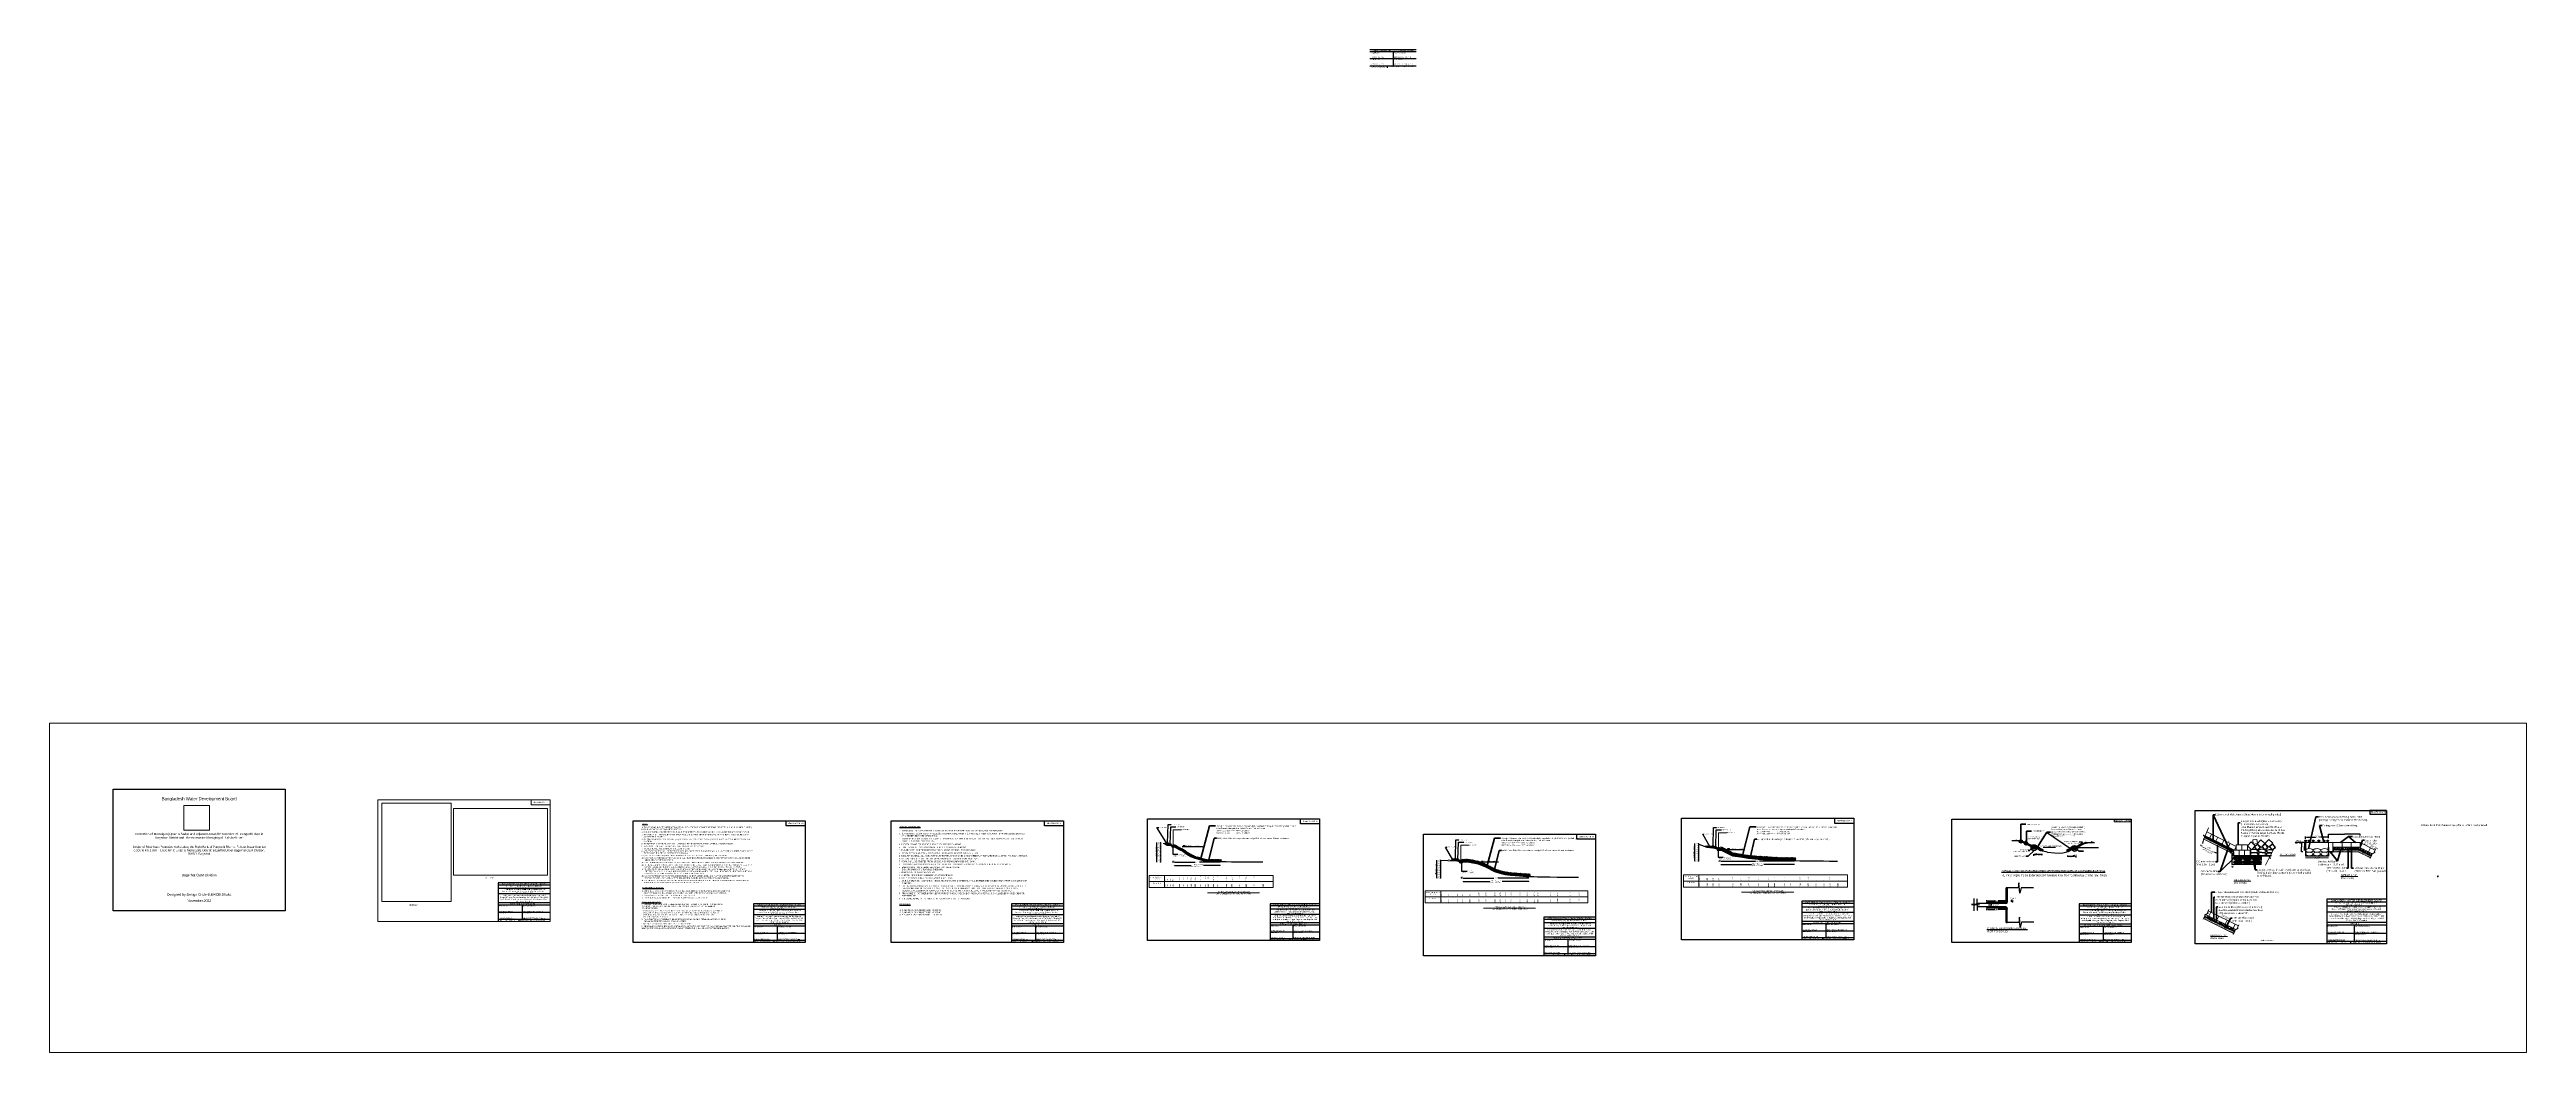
# Model space of a CAD drawing. Header units: inches. Extents: x 64995 to 402236, y -100918 to 204355.
# Drawn here: x 70452 to 214350, y -52771 to 5491 of the extents above; entities that cross this region are included whole.
import ezdxf
from ezdxf.enums import TextEntityAlignment as Align

# ---------------------------------------------------------------- set-up
doc = ezdxf.new("R2010")
doc.units = ezdxf.units.IN
doc.header["$LTSCALE"] = 7
doc.header["$MEASUREMENT"] = 0
for name, color, linetype, lineweight in [('Cross section Data Border', 7, 'Continuous', 9), ('Cross Section Labels', 7, 'Continuous', 9), ('Existing_Bed_Level for Xsection', 7, 'Continuous', 25), ('Layer1', 7, 'Continuous', 13), ('Long Section Labels', 7, 'Continuous', 9)]:
    doc.layers.add(name, color=color, linetype=linetype, lineweight=lineweight)
doc.layers.add('LINE', color=7, linetype='Continuous')
doc.styles.add('dim', font='isocp.shx')
doc.styles.add('Kazi_T_H', font='timesbd.ttf')
doc.styles.get("Standard").update_dxf_attribs({"font": 'arial.ttf'})
doc.dimstyles.new('Appron Lebeling Style', dxfattribs={"dimtxt": 50, "dimasz": 50, "dimexe": 0.18, "dimexo": 0.0625, "dimgap": 0.09, "dimtad": 0, "dimtih": 1, "dimtoh": 1, "dimdec": 4, "dimzin": 0, "dimdsep": 46, "dimtxsty": 'Standard', "dimcen": 0.09, "dimse1": 1, "dimse2": 1, "dimadec": 0, "dimazin": 0, "dimtfac": 1, "dimtdec": 4, "dimtofl": 0, "dimtmove": 0, "dimatfit": 3, "dimfxl": 1, "dimtolj": 1, "dimtzin": 0, "dimarcsym": 0})
doc.dimstyles.get("Standard").update_dxf_attribs({"dimtxt": 0.18, "dimasz": 0.18, "dimexe": 0.18, "dimexo": 0.0625, "dimgap": 0.09, "dimtad": 0, "dimtih": 1, "dimtoh": 1, "dimdec": 4, "dimzin": 0, "dimdsep": 46, "dimtxsty": 'Standard', "dimcen": 0.09, "dimadec": 0, "dimazin": 0, "dimtfac": 1, "dimtdec": 4, "dimtofl": 0, "dimtmove": 0, "dimatfit": 3, "dimfxl": 1, "dimtolj": 1, "dimtzin": 0, "dimarcsym": 0})
doc.dimstyles.new('STANDARD$0', dxfattribs={"dimscale": 0, "dimtxt": 8, "dimasz": 8, "dimexe": 4, "dimexo": 0, "dimgap": 2, "dimtad": 1, "dimdec": 0, "dimzin": 0, "dimdsep": 46, "dimtxsty": 'dim', "dimblk": 'DOTSMALL', "dimcen": 1, "dimclrd": 6, "dimclre": 6, "dimclrt": 256, "dimadec": 0, "dimazin": 0, "dimtfac": 1, "dimtdec": 0, "dimtix": 1, "dimtofl": 0, "dimtmove": 1, "dimatfit": 3, "dimldrblk": 'DOTSMALL', "dimfxl": 6, "dimtolj": 1, "dimtzin": 0, "dimarcsym": 0})
picture_1 = doc.add_image_def('image1.jpg', size_in_pixel=(3507, 4960))
picture_2 = doc.add_image_def('image2.jpg', size_in_pixel=(4960, 3507))
picture_3 = doc.add_image_def('image3.png', size_in_pixel=(251, 242))
pattern_1 = [(50, (-25233.57, 636557.32), (54.6554007, -4.7817257), [5.715, -62.865]), (355, (-25233.57, 636557.32), (-10.572848, 57.316993), [4.572, -50.292]), (100.451, (-25229.016, 636556.92), (44.0827505, 52.5350063), [4.857, -53.427]), (46.1842, (-25233.57, 636572.56), (81.323712, -12.6126984), [8.5725, -94.2975]), (96.6356, (-25226.79, 636571.51), (71.22127, 74.227667), [7.2855, -80.1405]), (351.184, (-25233.57, 636572.56), (71.221382, 74.227535), [6.858, -75.438]), (21, (-25225.95, 636568.75), (45.484464, -30.6796556), [5.715, -62.865]), (326, (-25225.95, 636568.75), (18.5406085, 55.25639), [4.572, -50.292]), (71.4514, (-25222.16, 636566.19), (64.0249472, 24.5768573), [4.857, -53.427]), (37.5, (-25233.57, 636557.319), (0.926581, 25.36651166), [0, -49.6824, 0, -51.054, 0, -50.4825]), (7.5, (-25233.57, 636557.319), (20.0458988, 30.0541724), [0, -29.1084, 0, -48.5394, 0, -19.2405]), (327.5, (-25250.563, 636557.319), (40.67717855, -1.7186232), [0, -19.05, 0, -59.436, 0, -78.867]), (317.5, (-25258.183, 636557.32), (44.4387544, 7.6279473), [0, -24.765, 0, -39.4716, 0, -56.007])]
pattern_2 = [(37.5, (0, 0), (-0.3149668, 9.63411885), [0, -7.6, 0, -8.5, 0, -8.125]), (7.5, (0, 0), (8.8488835, 14.1107303), [0, -4.1, 0, -6.85, 0, -2.625]), (327.5, (-6.15, 0), (15.5707093, 0.02829527), [0, -2.5, 0, -9, 0, -11.75]), (317.5, (-6.15, 0), (15.030633, 4.3883778), [0, -1.25, 0, -5.9, 0, -6.75])]

# ---------------------------------------------------------------- blocks, each defined once
blk = doc.blocks.new('*D13')
at = {"layer": 'Cross Section Labels', "color": 0, "lineweight": -2}
for p, q in [((135809, -41710), (137012, -41710)), ((138461, -41710), (137257, -41710))]:
    blk.add_line(p, q, dxfattribs=at)
at = {"layer": 'Cross Section Labels', "color": 0}
for points in [[(135809, -41702), (135809, -41719), (135759, -41710)], [(138461, -41702), (138461, -41719), (138511, -41710)]]:
    blk.add_solid(points, dxfattribs=at)
at = {"layer": 'Defpoints', "color": 0}
for p in [(135759, -40798), (138511, -41676), (138511, -41710)]:
    blk.add_point(p, dxfattribs=at)
at = {"layer": 'Cross Section Labels', "color": 0, "insert": (137135, -41710), "char_height": 50, "attachment_point": 5}
blk.add_mtext('\\A1;39.00 m', dxfattribs=at)
blk = doc.blocks.new('*D14')
at = {"layer": 'Cross Section Labels', "color": 0, "lineweight": -2}
for p, q in [((135809, -41910), (136779, -41910)), ((138461, -41910), (137491, -41910))]:
    blk.add_line(p, q, dxfattribs=at)
at = {"layer": 'Cross Section Labels', "color": 0}
for points in [[(135809, -41902), (135809, -41919), (135759, -41910)], [(138461, -41902), (138461, -41919), (138511, -41910)]]:
    blk.add_solid(points, dxfattribs=at)
at = {"layer": 'Defpoints', "color": 0}
for p in [(135759, -40798), (138511, -41676), (138511, -41910)]:
    blk.add_point(p, dxfattribs=at)
at = {"layer": 'Cross Section Labels', "color": 0, "insert": (137135, -41910), "char_height": 50, "attachment_point": 5}
blk.add_mtext('\\A1;Block @17.00 m³/m ^JGoo Bag @22.00 m³/m ', dxfattribs=at)
blk = doc.blocks.new('*D15')
at = {"layer": 'Cross Section Labels', "color": 0, "lineweight": -2}
for p, q in [((152572, -42639), (154357, -42639)), ((156386, -42639), (154602, -42639))]:
    blk.add_line(p, q, dxfattribs=at)
at = {"layer": 'Cross Section Labels', "color": 0}
for points in [[(152572, -42631), (152572, -42647), (152522, -42639)], [(156386, -42631), (156386, -42647), (156436, -42639)]]:
    blk.add_solid(points, dxfattribs=at)
at = {"layer": 'Defpoints', "color": 0}
for p in [(152522, -41703), (156436, -42548), (156436, -42639)]:
    blk.add_point(p, dxfattribs=at)
at = {"layer": 'Cross Section Labels', "color": 0, "insert": (154479, -42639), "char_height": 50, "attachment_point": 5}
blk.add_mtext('\\A1;39.00 m', dxfattribs=at)
blk = doc.blocks.new('*D16')
at = {"layer": 'Cross Section Labels', "color": 0, "lineweight": -2}
for p, q in [((152572, -42839), (154124, -42839)), ((156386, -42839), (154835, -42839))]:
    blk.add_line(p, q, dxfattribs=at)
at = {"layer": 'Cross Section Labels', "color": 0}
for points in [[(152572, -42831), (152572, -42847), (152522, -42839)], [(156386, -42831), (156386, -42847), (156436, -42839)]]:
    blk.add_solid(points, dxfattribs=at)
at = {"layer": 'Defpoints', "color": 0}
for p in [(152522, -41703), (156436, -42548), (156436, -42839)]:
    blk.add_point(p, dxfattribs=at)
at = {"layer": 'Cross Section Labels', "color": 0, "insert": (154479, -42839), "char_height": 50, "attachment_point": 5}
blk.add_mtext('\\A1;Block @13.00 m³/m ^JGoo Bag @16.00 m³/m ', dxfattribs=at)
blk = doc.blocks.new('*D17')
at = {"layer": 'Cross Section Labels', "color": 0, "lineweight": -2}
for p, q in [((167540, -41661), (169557, -41661)), ((171819, -41661), (169802, -41661))]:
    blk.add_line(p, q, dxfattribs=at)
at = {"layer": 'Cross Section Labels', "color": 0}
for points in [[(167540, -41653), (167540, -41669), (167490, -41661)], [(171819, -41653), (171819, -41669), (171869, -41661)]]:
    blk.add_solid(points, dxfattribs=at)
at = {"layer": 'Defpoints', "color": 0}
for p in [(167490, -40971), (171869, -41629), (171869, -41661)]:
    blk.add_point(p, dxfattribs=at)
at = {"layer": 'Cross Section Labels', "color": 0, "insert": (169680, -41661), "char_height": 50, "attachment_point": 5}
blk.add_mtext('\\A1;39.00 m', dxfattribs=at)
blk = doc.blocks.new('*D18')
at = {"layer": 'Cross Section Labels', "color": 0, "lineweight": -2}
for p, q in [((167540, -41861), (169324, -41861)), ((171819, -41861), (170035, -41861))]:
    blk.add_line(p, q, dxfattribs=at)
at = {"layer": 'Cross Section Labels', "color": 0}
for points in [[(167540, -41853), (167540, -41869), (167490, -41861)], [(171819, -41853), (171819, -41869), (171869, -41861)]]:
    blk.add_solid(points, dxfattribs=at)
at = {"layer": 'Defpoints', "color": 0}
for p in [(167490, -40971), (171869, -41629), (171869, -41861)]:
    blk.add_point(p, dxfattribs=at)
at = {"layer": 'Cross Section Labels', "color": 0, "insert": (169680, -41861), "char_height": 50, "attachment_point": 5}
blk.add_mtext('\\A1;Block @11.00 m³/m ^JGoo Bag @14.00 m³/m ', dxfattribs=at)
blk = doc.blocks.new('*D20')
at = {"layer": 'Defpoints', "color": 0, "ltscale": 0.5}
for p in [(202846, -40284), (204694, -40083), (204694, -40175)]:
    blk.add_point(p, dxfattribs=at)
at = {"layer": 'LINE', "color": 0, "lineweight": -2, "ltscale": 0.5}
for p, q in [((202846, -40284), (202846, -40083)), ((202846, -40083), (203769, -40083)), ((204694, -40083), (203771, -40083)), ((204694, -40175), (204694, -40083))]:
    blk.add_line(p, q, dxfattribs=at)
at = {"layer": 'LINE', "color": 0, "ltscale": 0.5}
for points in [[(202846, -40083), (202846, -40083), (202846, -40083)], [(204694, -40083), (204694, -40083), (204694, -40083)]]:
    blk.add_solid(points, dxfattribs=at)
at = {"layer": 'LINE', "color": 0, "lineweight": 13, "ltscale": 0.5, "insert": (203770, -40083), "char_height": 0.18, "attachment_point": 5}
blk.add_mtext('\\A1;{\\H1.775x;1.40m}', dxfattribs=at)
blk = doc.blocks.new('*D21')
at = {"layer": 'Defpoints', "color": 0, "ltscale": 0.5}
for p in [(201278, -40581), (201367, -40581), (201367, -41109)]:
    blk.add_point(p, dxfattribs=at)
at = {"layer": 'LINE', "color": 0, "lineweight": -2, "ltscale": 0.5}
for p, q in [((201366, -40581), (201278, -40581)), ((201278, -40581), (201278, -40844)), ((201278, -41108), (201278, -40845)), ((201366, -41109), (201278, -41109))]:
    blk.add_line(p, q, dxfattribs=at)
at = {"layer": 'LINE', "color": 0, "ltscale": 0.5}
for points in [[(201278, -40581), (201278, -40581), (201278, -40581)], [(201278, -41108), (201278, -41108), (201278, -41109)]]:
    blk.add_solid(points, dxfattribs=at)
at = {"layer": 'LINE', "color": 0, "lineweight": 13, "ltscale": 0.5, "insert": (201278, -40845), "char_height": 0.9, "attachment_point": 5}
blk.add_mtext('\\A1;400', dxfattribs=at)
blk = doc.blocks.new('*D19')
at = {"layer": 'Defpoints', "color": 0, "ltscale": 0.5}
for p in [(201453, -41032), (201456, -40581), (201545, -40581)]:
    blk.add_point(p, dxfattribs=at)
at = {"layer": 'LINE', "color": 0, "lineweight": -2, "ltscale": 0.5}
for p, q in [((201453, -41032), (201456, -41032)), ((201545, -40581), (201456, -40581)), ((201456, -40581), (201456, -40806)), ((201456, -41032), (201456, -40807))]:
    blk.add_line(p, q, dxfattribs=at)
at = {"layer": 'LINE', "color": 0, "ltscale": 0.5}
for points in [[(201456, -40581), (201456, -40581), (201456, -40581)], [(201456, -41032), (201456, -41032), (201456, -41032)]]:
    blk.add_solid(points, dxfattribs=at)
at = {"layer": 'LINE', "color": 0, "lineweight": 13, "ltscale": 0.5, "insert": (201456, -40806), "char_height": 0.9, "attachment_point": 5}
blk.add_mtext('\\A1;300', dxfattribs=at)
blk = doc.blocks.new('*D34')
at = {"layer": 'Cross Section Labels', "color": 0, "lineweight": -2}
for p, q in [((135656, -40764), (135656, -40767)), ((135656, -40767), (135673, -40767)), ((135690, -40767), (135674, -40767)), ((135690, -40764), (135690, -40767))]:
    blk.add_line(p, q, dxfattribs=at)
at = {"layer": 'Cross Section Labels', "color": 0}
for points in [[(135656, -40767), (135656, -40767), (135656, -40767)], [(135690, -40767), (135690, -40767), (135690, -40767)]]:
    blk.add_solid(points, dxfattribs=at)
at = {"layer": 'Defpoints', "color": 0}
for p in [(135656, -40764), (135690, -40764), (135690, -40767)]:
    blk.add_point(p, dxfattribs=at)
at = {"layer": 'Cross Section Labels', "color": 0, "insert": (135673, -40767), "char_height": 0.18, "attachment_point": 5}
blk.add_mtext('\\A1;34.2000', dxfattribs=at)
blk = doc.blocks.new('_DOTSMALL')
at = {"color": 0, "linetype": 'ByBlock'}
blk.add_lwpolyline([(-0.0625, 0, 0.5, 0.5, 1), (0.0625, 0, 0.5, 0.5, 1)], format="xyseb", close=True, dxfattribs=at)
blk = doc.blocks.new('*D35')
at = {"layer": 'Cross Section Labels', "color": 6, "lineweight": -2}
for p, q in [((135673, -40730), (135673, -40742)), ((135673, -40738), (135707, -40738)), ((135707, -40730), (135707, -40742))]:
    blk.add_line(p, q, dxfattribs=at)
at = {"layer": 'Defpoints', "color": 0}
for p in [(135673, -40730), (135707, -40730), (135707, -40738)]:
    blk.add_point(p, dxfattribs=at)
at = {"layer": 'Cross Section Labels', "color": 6, "lineweight": -2, "xscale": 8, "yscale": 8, "zscale": 8, "rotation": 180}
blk.add_blockref('_DOTSMALL', (135673, -40738), dxfattribs=at)
at = {"layer": 'Cross Section Labels', "color": 6, "lineweight": -2, "xscale": 8, "yscale": 8, "zscale": 8}
blk.add_blockref('_DOTSMALL', (135707, -40738), dxfattribs=at)
at = {"layer": 'Cross Section Labels', "insert": (135690, -40732), "char_height": 8, "attachment_point": 5, "style": 'dim'}
blk.add_mtext('\\A1;34', dxfattribs=at)

msp = doc.modelspace()

# ---------------------------------------------------------------- hatches: boundary and pattern name
at = {"linetype": 'Continuous', "lineweight": -3, "ltscale": 0.5}
h = msp.add_hatch(dxfattribs=at)
h.set_pattern_fill('AR-CONC', color=0, scale=0.83, style=0)
h.set_pattern_definition([(50, (222646.93, -30915.19), (151.2133, -13.22944), [15.8115, -173.9265]), (355, (222646.93, -30915.19), (-29.25155, 158.577), [12.6492, -139.1412]), (100.451, (222659.53, -30916.29), (121.9623, 145.34685), [13.4377, -147.8147]), (46.1842, (222646.93, -30873.03), (224.9956, -34.8951), [23.7172, -260.8897]), (96.6356, (222665.68, -30875.93), (197.0455, 205.3632), [20.1565, -221.722]), (351.184, (222646.93, -30873.03), (197.0458, 205.3628), [18.9738, -208.7118]), (21, (222668.01, -30883.57), (125.84035, -84.8804), [15.8115, -173.9265]), (326, (222668.01, -30883.57), (51.2957, 152.876), [12.6492, -139.1412]), (71.4514, (222678.5, -30890.64), (177.1357, 67.996), [13.4377, -147.8147]), (37.5, (222646.926, -30915.19), (2.56354, 70.18068), [0, -137.45464, 0, -141.2494, 0, -139.66825]), (7.5, (222646.93, -30915.19), (55.46032, 83.14988), [0, -80.53324, 0, -134.29234, 0, -53.23205]), (327.5, (222599.913, -30915.19), (112.54019, -4.75486), [0, -52.705, 0, -164.4396, 0, -218.1987]), (317.5, (222578.83, -30915.19), (122.94722, 21.104), [0, -68.5165, 0, -109.20476, 0, -154.9527])])
h.paths.add_polyline_path([(195691.38214, -40183.59576), (195584.87824, -40145.60092), (195733.87032, -40309.63895), (195684.6203, -40292.84975), (197330.47115, -41115.77518), (197330.47115, -41027.16654), (197378.5237, -41027.16654)])
at = {"lineweight": -3, "ltscale": 0.5}
h = msp.add_hatch(dxfattribs=at)
h.set_pattern_fill('AR-CONC', color=0, scale=0.5, style=0)
h.set_pattern_definition([(50, (-25233.57, 636557.32), (91.0923345, -7.969543), [9.525, -104.775]), (355, (-25233.57, 636557.32), (-17.621413, 95.528321), [7.62, -83.82]), (100.451, (-25225.98, 636556.654), (73.471251, 87.558344), [8.095, -89.045]), (46.1842, (-25233.57, 636582.72), (135.53952, -21.021164), [14.2875, -157.1625]), (96.6356, (-25222.28, 636580.97), (118.702117, 123.712778), [12.1425, -133.5675]), (351.184, (-25233.57, 636582.72), (118.702303, 123.71256), [11.43, -125.73]), (21, (-25220.87, 636576.37), (75.80744, -51.132759), [9.525, -104.775]), (326, (-25220.87, 636576.37), (30.901014, 92.093983), [7.62, -83.82]), (71.4514, (-25214.55, 636572.11), (106.708245, 40.961429), [8.095, -89.045]), (37.5, (-25233.57, 636557.32), (1.5443016, 42.2775194), [0, -82.804, 0, -85.09, 0, -84.1375]), (7.5, (-25233.57, 636557.32), (33.4098313, 50.0902874), [0, -48.514, 0, -80.899, 0, -32.0675]), (327.5, (-25261.89, 636557.32), (67.7952976, -2.864372), [0, -31.75, 0, -99.06, 0, -131.445]), (317.5, (-25274.59, 636557.32), (74.0645907, 12.7132455), [0, -41.275, 0, -65.786, 0, -93.345])])
edge = h.paths.add_edge_path()
edge.add_line((197230.47115, -41848.78278), (198947.01271, -41847.93456))
edge.add_line((198947.01271, -41847.93456), (198948.0856, -41351.38207))
edge.add_line((198948.0856, -41351.38207), (198725.6523, -41350.90146))
edge.add_ellipse((198672.87992, -41470.91602), major_axis=(-266.93927, 1.74744), ratio=0.4596705317, start_angle=282.3229212975, end_angle=618.7702980972, ccw=False)
edge.add_line((198616.69415, -41350.66604), (198298.90974, -41349.97941))
edge.add_line((198298.90974, -41349.97941), (197605.69718, -41349.97941))
edge.add_ellipse((197604.89394, -41472.68352), major_axis=(-266.93927, 1.74744), ratio=0.4596705317, start_angle=184.8800895468, end_angle=270.0000000053, ccw=False)
edge.add_ellipse((198137.14083, -41474.45102), major_axis=(-266.93927, 1.74744), ratio=0.4596705317, start_angle=4.8800895468, end_angle=355.9239340465, ccw=False)
edge.add_ellipse((197604.89394, -41472.68352), major_axis=(-266.93927, 1.74744), ratio=0.4596705317, start_angle=271.6317947285, end_angle=535.9239340465, ccw=False)
edge.add_line((197598.0954, -41349.97941), (197330.47115, -41349.97941))
edge.add_line((197330.47115, -41349.97941), (197330.47115, -41115.77518))
edge.add_line((197330.47115, -41115.77518), (195684.6203, -40292.84975))
edge.add_line((195684.6203, -40292.84975), (195645.32933, -40279.45556))
edge.add_line((195645.32933, -40279.45556), (195610.37387, -40378.52434))
edge.add_line((195610.37387, -40378.52434), (197230.47115, -41188.57297))
edge.add_line((197230.47115, -41188.57297), (197230.47115, -41848.78278))
edge = h.paths.add_edge_path(flags=16)
edge.add_ellipse((197606.85384, -41720.29409), major_axis=(-266.93927, 1.74744), ratio=0.4596705317, start_angle=184.8800895469, end_angle=535.9239340465, ccw=False)
edge.add_ellipse((198139.10074, -41722.06159), major_axis=(-266.93927, 1.74744), ratio=0.4596705317, start_angle=4.8800895469, end_angle=355.9239340464, ccw=False)
edge = h.paths.add_edge_path(flags=16)
edge.add_ellipse((198674.83983, -41718.52659), major_axis=(-266.93927, 1.74744), ratio=0.4596705317, start_angle=0, end_angle=360)
at = {"linetype": 'Continuous', "lineweight": -3, "ltscale": 0.5}
h = msp.add_hatch(dxfattribs=at)
h.set_pattern_fill('JIS_RC_10', color=0, scale=100, style=0)
h.set_pattern_definition([(45, (137070.7, 23550.5), (-707.107, 707.107), []), (45, (137143.2, 23550.5), (-707.107, 707.107), []), (45, (137215.7, 23550.5), (-707.107, 707.107), [])])
edge = h.paths.add_edge_path()
edge.add_ellipse((185743.56172, -40886.66404), major_axis=(-24.45533, 0), ratio=0.5608000875, start_angle=0, end_angle=360, ccw=False)
h = msp.add_hatch(dxfattribs=at)
h.set_pattern_fill('JIS_RC_10', color=0, scale=100, style=0)
h.set_pattern_definition([(135, (236766.2, 23497.3), (707.107, 707.107), []), (135, (236693.7, 23497.3), (707.107, 707.107), []), (135, (236621.2, 23497.3), (707.107, 707.107), [])])
edge = h.paths.add_edge_path()
edge.add_ellipse((188093.29705, -40939.78254), major_axis=(24.45533, 0), ratio=0.5608000875, start_angle=0, end_angle=360)
at = {"lineweight": -3, "ltscale": 0.5}
h = msp.add_hatch(dxfattribs=at)
h.set_pattern_fill('AR-CONC', color=0, scale=0.3, style=0)
h.set_pattern_definition(pattern_1)
edge = h.paths.add_edge_path()
edge.add_ellipse((197604.89394, -41472.68352), major_axis=(-266.93927, 1.74744), ratio=0.4596705317, start_angle=271.6317947285, end_angle=535.9239340465)
edge.add_ellipse((198137.14083, -41474.45102), major_axis=(-266.93927, 1.74744), ratio=0.4596705317, start_angle=355.9239340465, end_angle=364.8800895468, ccw=False)
edge.add_ellipse((197604.89394, -41472.68352), major_axis=(-266.93927, 1.74744), ratio=0.4596705317, start_angle=184.8800895468, end_angle=270.0000000053)
edge.add_line((197605.69718, -41349.97941), (197598.0954, -41349.97941))
h = msp.add_hatch(dxfattribs=at)
h.set_pattern_fill('AR-CONC', color=0, scale=0.3, style=0)
h.set_pattern_definition(pattern_1)
edge = h.paths.add_edge_path()
edge.add_ellipse((197606.85384, -41720.29409), major_axis=(-266.93927, 1.74744), ratio=0.4596705317, start_angle=184.8800895469, end_angle=535.9239340465)
edge.add_ellipse((198139.10074, -41722.06159), major_axis=(-266.93927, 1.74744), ratio=0.4596705317, start_angle=355.9239340464, end_angle=364.8800895469, ccw=False)
edge = h.paths.add_edge_path()
edge.add_ellipse((198137.14083, -41474.45102), major_axis=(-266.93927, 1.74744), ratio=0.4596705317, start_angle=4.8800895468, end_angle=355.9239340465)
edge.add_ellipse((197604.89394, -41472.68352), major_axis=(-266.93927, 1.74744), ratio=0.4596705317, start_angle=175.9239340465, end_angle=184.8800895468, ccw=False)
edge = h.paths.add_edge_path()
edge.add_ellipse((198139.10074, -41722.06159), major_axis=(-266.93927, 1.74744), ratio=0.4596705317, start_angle=4.8800895469, end_angle=355.9239340464)
edge.add_ellipse((197606.85384, -41720.29409), major_axis=(-266.93927, 1.74744), ratio=0.4596705317, start_angle=175.9239340465, end_angle=184.8800895469, ccw=False)
edge = h.paths.add_edge_path()
edge.add_ellipse((198672.87992, -41470.91602), major_axis=(-266.93927, 1.74744), ratio=0.4596705317, start_angle=282.3229212975, end_angle=618.7702980972)
edge.add_line((198725.6523, -41350.90146), (198616.69415, -41350.66604))
edge = h.paths.add_edge_path()
edge.add_ellipse((198674.83983, -41718.52659), major_axis=(-266.93927, 1.74744), ratio=0.4596705317, start_angle=0, end_angle=360)
at = {"linetype": 'Continuous', "lineweight": -3, "ltscale": 0.5}
h = msp.add_hatch(dxfattribs=at)
h.set_pattern_fill('AR-CONC', color=0, scale=0.83, style=0)
h.set_pattern_definition([(50, (181339.38, -41637.55), (151.2133, -13.22944), [15.8115, -173.9265]), (355, (181339.38, -41637.55), (-29.2515, 158.577), [12.6492, -139.1412]), (100.451, (181351.99, -41638.65), (121.9623, 145.34685), [13.4377, -147.8147]), (46.1842, (181339.38, -41595.38), (224.9956, -34.8951), [23.7172, -260.8897]), (96.6356, (181358.13, -41598.3), (197.0455, 205.3632), [20.1565, -221.722]), (351.184, (181339.38, -41595.38), (197.0458, 205.3628), [18.9738, -208.7118]), (21, (181360.47, -41605.92), (125.84035, -84.8804), [15.8115, -173.9265]), (326, (181360.47, -41605.92), (51.2957, 152.876), [12.6492, -139.1412]), (71.4514, (181370.95, -41613), (177.1357, 67.996), [13.4377, -147.8147]), (37.5, (181339.384, -41637.547), (2.56354, 70.18068), [0, -137.45464, 0, -141.2494, 0, -139.66825]), (7.5, (181339.384, -41637.55), (55.46032, 83.14988), [0, -80.53324, 0, -134.29234, 0, -53.23205]), (327.5, (181292.37, -41637.547), (112.5402, -4.75486), [0, -52.705, 0, -164.4396, 0, -218.1987]), (317.5, (181271.29, -41637.55), (122.94722, 21.104), [0, -68.5165, 0, -109.20476, 0, -154.9527])])
h.paths.add_polyline_path([(204694.07824, -40875.6769), (204694.07824, -40844.51593), (203110.07824, -40844.51593), (203110.07824, -40976.51593), (204600.59532, -40976.51593), (205344.45499, -41348.44576), (205372.29036, -41298.13797), (205327.23759, -41269.01265), (205400.7051, -41228.99033)])
h = msp.add_hatch(dxfattribs=at)
h.set_pattern_fill('AR-SAND', color=0, scale=1.32, style=0)
h.set_pattern_definition([(37.5, (181339.384, -41637.547), (-2.11204, 64.60255), [0, -50.96256, 0, -56.9976, 0, -54.483]), (7.5, (181339.38, -41637.55), (59.33707, 94.6209), [0, -27.49296, 0, -45.93336, 0, -17.6022]), (327.5, (181298.145, -41637.547), (104.41099, 0.18971), [0, -16.764, 0, -60.3504, 0, -78.7908]), (317.5, (181298.145, -41637.55), (100.78945, 29.42667), [0, -8.382, 0, -39.56304, 0, -45.2628])])
h.paths.add_polyline_path([(204600.59532, -40976.51593), (203112.17768, -40976.51593), (203112.17768, -41108.51593), (204569.43435, -41108.51593), (205280.49351, -41464.04551), (205344.45499, -41348.44576)])
at = {"linetype": 'ByBlock', "lineweight": 5, "ltscale": 0.5}
h = msp.add_hatch(dxfattribs=at)
h.set_pattern_fill('AR-CONC', color=256, scale=0.132, style=0)
h.set_pattern_definition([(50, (204259.735, -34915.786), (24.048376, -2.10396), [2.5146, -27.6606]), (355, (204259.735, -34915.786), (-4.65205, 25.21948), [2.01168, -22.12848]), (100.451, (204261.74, -34915.962), (19.39641, 23.1154), [2.13708, -23.50788]), (46.1842, (204259.735, -34909.08), (35.78243, -5.54959), [3.7719, -41.4909]), (96.6356, (204262.717, -34909.543), (31.33736, 32.66017), [3.20562, -35.26182]), (351.184, (204259.735, -34909.08), (31.3374, 32.66012), [3.01752, -33.19272]), (21, (204263.088, -34910.757), (20.013164, -13.49905), [2.5146, -27.6606]), (326, (204263.088, -34910.757), (8.15787, 24.31281), [2.01168, -22.12848]), (71.4514, (204264.755, -34911.882), (28.17098, 10.81382), [2.13708, -23.50788]), (37.5, (204259.735, -34915.786), (0.407696, 11.161265), [0, -21.860256, 0, -22.46376, 0, -22.2123]), (7.5, (204259.735, -34915.786), (8.820195, 13.223836), [0, -12.807696, 0, -21.357336, 0, -8.46582]), (327.5, (204252.258, -34915.786), (17.897959, -0.756194), [0, -8.382, 0, -26.15184, 0, -34.70148]), (317.5, (204248.905, -34915.786), (19.55305, 3.356297), [0, -10.8966, 0, -17.367504, 0, -24.64308])])
h.paths.add_polyline_path([(204812.14263, -40639.54812), (204694.07824, -40580.51593), (204694.07824, -40844.51593), (204694.07824, -40875.6769)])
at = {"linetype": 'ByBlock', "lineweight": 18, "ltscale": 0.5}
h = msp.add_hatch(dxfattribs=at)
h.set_pattern_fill('AR-SAND', color=256, scale=1.32, style=0)
h.set_pattern_definition([(37.5, (211723.457, -38694.625), (-2.11204, 64.60255), [0, -50.96256, 0, -56.9976, 0, -54.483]), (7.5, (211723.46, -38694.625), (59.33707, 94.6209), [0, -27.49296, 0, -45.93336, 0, -17.6022]), (327.5, (211682.22, -38694.625), (104.411, 0.1897), [0, -16.764, 0, -60.3504, 0, -78.7908]), (317.5, (211682.22, -38694.625), (100.78945, 29.42667), [0, -8.382, 0, -39.56304, 0, -45.2628])])
h.paths.add_polyline_path([(197334.16654, -45866.33973), (197398.12803, -45750.73999), (195649.35506, -44876.3535), (195585.39357, -44991.95324)])
at = {"linetype": 'ByBlock', "lineweight": 13, "ltscale": 0.5}
h = msp.add_hatch(dxfattribs=at)
h.set_pattern_fill('GRAVEL', color=256, scale=13.2, style=0)
h.set_pattern_definition([(228.0128, (211964.858, -38359.345), (-2682.24228, -3017.523708), [45.107, -4465.626]), (184.9697, (211934.683, -38392.873), (4023.366508, 335.277634), [77.4055, -7663.128]), (132.5104, (211857.569, -38399.58), (3352.79756, -3688.083603), [54.5796, -5403.3804]), (267.2737, (211726.81, -38483.399), (335.278544, 6705.597842), [70.4887, -6978.365]), (292.8337, (211723.457, -38553.808), (-1676.40476, 4023.362288), [69.1197, -6842.8536]), (357.2737, (211750.28, -38617.511), (-6705.597842, 335.278544), [70.4887, -6978.365]), (37.6942, (211820.688, -38620.864), (-4358.642754, -3352.797011), [93.2176, -9228.529]), (72.2553, (211894.45, -38563.866), (2346.964695, 7376.162139), [88.007, -8712.6996]), (121.4296, (211921.272, -38480.046), (-2682.240691, 4358.634873), [70.7273, -7002.006]), (175.2364, (211884.39, -38419.696), (3688.077103, -335.276853), [80.746, -3956.555]), (222.3974, (211803.924, -38412.99), (-4023.360121, -3688.075202), [104.4223, -10337.8176]), (138.8141, (212058.737, -38486.752), (-2346.958505, 2011.676906), [35.6407, -3528.439]), (171.4692, (212031.914, -38463.282), (4358.633347, -670.56169), [67.806, -6712.807]), (225, (211964.86, -38453.22), (-7e-14, -335.2798), [47.4156, -426.7415]), (203.1986, (211941.39, -38412.99), (1676.40565, 670.56294), [25.534, -2527.879]), (291.8014, (211917.92, -38423.05), (-335.28024, 1005.84065), [36.1107, -1769.4336]), (30.9638, (211931.33, -38456.577), (1005.83894, 670.56052), [58.65, -1896.3516]), (161.5651, (211981.62, -38426.4), (670.5603, -335.2795), [42.41, -1017.839]), (16.3895, (211723.457, -38423.049), (3352.80185, 1005.837908), [59.4116, -5881.7616]), (70.3462, (211780.454, -38406.285), (-1341.116263, -3688.074784), [49.843, -4934.4504]), (293.1986, (211981.622, -38359.345), (-670.56294, 1676.40565), [51.068, -2502.3504]), (343.6105, (212001.74, -38406.285), (-3352.80185, 1005.837908), [59.4116, -5881.7616]), (339.444, (211723.457, -38630.922), (-1676.40208, 670.55919), [57.2926, -2807.3364]), (294.7751, (211777.102, -38651.04), (-1676.396093, 3688.078287), [48.0047, -4752.475]), (66.8014, (211984.975, -38694.625), (670.56294, 1676.40565), [51.068, -2502.3504]), (17.354, (212005.092, -38647.686), (-4358.640235, -1341.117977), [56.2034, -5564.117]), (69.444, (211820.688, -38694.625), (-670.55919, -1676.40208), [28.6464, -2835.9936]), (101.3099, (211964.86, -38694.625), (-335.27835, 1341.1157), [17.096, -1692.504]), (165.9638, (211961.506, -38677.86), (1005.8407, -335.27942), [69.1197, -1313.2746]), (186.009, (211894.45, -38661.097), (3352.795056, 335.279217), [64.0552, -6341.465]), (303.6901, (211931.33, -38486.75), (-335.2801, 670.55935), [48.355, -1160.515]), (353.1572, (211958.153, -38526.985), (5699.762357, -670.563003), [84.4215, -8357.712]), (60.9454, (212041.973, -38537.044), (-1341.11688, -2346.954405), [34.519, -3417.401]), (90, (212058.74, -38506.87), (-335.28, 335.28), [20.117, -315.163]), (120.2564, (211887.744, -38651.04), (1341.117158, -2346.958816), [46.5784, -4611.275]), (48.0128, (211864.274, -38610.805), (2682.24228, 3017.523708), [90.2145, -4420.5216]), (0, (211924.62, -38543.75), (335.28, 335.28), [87.173, -248.107]), (325.3048, (212011.798, -38543.75), (-3352.79419, 2346.960223), [53.0125, -5248.2276]), (254.0546, (212055.384, -38573.925), (-335.28086, -1341.1232), [48.8174, -2392.0644]), (207.646, (212041.973, -38620.864), (-6370.317762, -3352.802109), [79.483, -7868.85]), (175.4261, (211971.564, -38657.745), (-4358.641004, 335.278378), [84.088, -8324.6856]), (175.4261, (211971.564, -38657.745), (-4358.641004, 335.278378), [84.088, -8324.6856])])
h.paths.add_polyline_path([(195699.34991, -44753.77044), (195637.3138, -44787.56536), (195682.36657, -44816.69068), (195649.35506, -44876.3535), (197398.12803, -45750.73999), (197418.81692, -45713.34826), (197373.76415, -45684.22294), (197463.01449, -45635.60273)])
at = {"layer": 'Cross Section Labels'}
h = msp.add_hatch(dxfattribs=at)
h.set_pattern_fill('DOTS', color=256, scale=100, style=0)
h.set_pattern_definition([(0, (-10915.014, -1721.109), (3.125, 6.25), [0, -6.25])])
h.paths.add_polyline_path([(135476.83926, -40681.4828), (135337.35495, -40681.4828), (135337.35495, -40641.4828), (135334.31217, -40641.4828), (135237.18448, -40641.4828), (135385.58635, -40725.32986), (135537.58635, -40733.68986), (135603.7485, -40744.93743)])
h = msp.add_hatch(dxfattribs=at)
h.set_pattern_fill('AR-SAND', color=256, scale=5, style=0)
h.set_pattern_definition(pattern_2)
h.paths.add_polyline_path([(152067.89618, -41586.03277), (152062.83053, -41586.03277), (152062.83053, -41579.34917, -0.1338258895), (152051.80447, -41546.03277), (151962.66007, -41546.03277), (151816.52747, -41627.62717), (152209.82991, -41636.27982), (152237.42588, -41642.16696, -0.2199628935), (152213.40219, -41591.57644), (152202.31484, -41586.03277), (152168.98621, -41586.03277, -0.4582379649)])
h = msp.add_hatch(dxfattribs=at)
h.set_pattern_fill('AR-SAND', color=256, scale=5, style=0)
h.set_pattern_definition(pattern_2)
h.paths.add_polyline_path([(152168.98621, -41586.03277), (152067.89618, -41586.03277, 0.4582379649)])
h = msp.add_hatch(dxfattribs=at)
h.set_pattern_fill('AR-SAND', color=256, scale=200, style=0)
h.set_pattern_definition([(37.5, (-24720.33, 5950.43), (-12.59867, 385.36475), [0, -304, 0, -340, 0, -325]), (7.5, (-24720.33, 5950.43), (353.9553, 564.4292), [0, -164, 0, -274, 0, -105]), (327.5, (-24966.33, 5950.43), (622.8284, 1.1318), [0, -100, 0, -360, 0, -470]), (317.5, (-24966.33, 5950.43), (601.2253, 175.5351), [0, -50, 0, -236, 0, -270])])
h.paths.add_polyline_path([(167016.62234, -40812.47817), (167013.57957, -40812.47817), (166634.22063, -40812.47817), (166728.51641, -40850.19648), (167073.51641, -40885.84648), (167280.91484, -40914.88226), (167156.10666, -40852.47817), (167016.62234, -40852.47817)])
h = msp.add_hatch(dxfattribs=at)
h.set_pattern_fill('AR-SAND', color=256, scale=50, style=0)
h.set_pattern_definition([(37.5, (-24720.33, 5950.43), (-3.149668, 96.34119), [0, -76, 0, -85, 0, -81.25]), (7.5, (-24720.33, 5950.43), (88.488835, 141.1073), [0, -41, 0, -68.5, 0, -26.25]), (327.5, (-24781.83, 5950.43), (155.707093, 0.282953), [0, -25, 0, -90, 0, -117.5]), (317.5, (-24781.83, 5950.43), (150.30633, 43.88378), [0, -12.5, 0, -59, 0, -67.5])])
h.paths.add_polyline_path([(167016.62234, -40812.47817), (167013.57957, -40812.47817), (166634.22063, -40812.47817), (166728.51641, -40850.19648), (167073.51641, -40885.84648), (167280.91484, -40914.88226), (167156.10666, -40852.47817), (167016.62234, -40852.47817)])
h = msp.add_hatch(dxfattribs=at)
h.set_pattern_fill('AR-SAND', color=256, scale=5, style=0)
h.set_pattern_definition([(37.5, (-24720.329, 5950.432), (-0.3149668, 9.63411885), [0, -7.6, 0, -8.5, 0, -8.125]), (7.5, (-24720.329, 5950.432), (8.8488835, 14.1107303), [0, -4.1, 0, -6.85, 0, -2.625]), (327.5, (-24726.479, 5950.432), (15.5707093, 0.02829527), [0, -2.5, 0, -9, 0, -11.75]), (317.5, (-24726.479, 5950.432), (15.030633, 4.3883778), [0, -1.25, 0, -5.9, 0, -6.75])])
h.paths.add_polyline_path([(167016.62234, -40812.47817), (167013.57957, -40812.47817), (166634.22063, -40812.47817), (166728.51641, -40850.19648), (167073.51641, -40885.84648), (167280.91484, -40914.88226), (167156.10666, -40852.47817), (167016.62234, -40852.47817)])

# ---------------------------------------------------------------- linework, layer by layer
at = {"color": 0, "lineweight": 53, "ltscale": 0.5}
for p, q in [((197330.47115, -41115.77518), (195644.35082, -40272.71501)), ((198298.90974, -41349.97941), (199287.29417, -41352.11499))]:
    msp.add_line(p, q, dxfattribs=at)
at = {"color": 0, "linetype": 'Continuous', "lineweight": 13, "ltscale": 0.5}
for p, q in [((197378.5237, -41027.16654), (195691.38214, -40183.59576)), ((197491.87758, -40804.85625), (195782.88981, -39950.36236)), ((195947.39576, -40311.60257), (196060.74963, -40089.29228)), ((196305.17774, -40490.49356), (196418.53162, -40268.18327)), ((197230.47115, -41188.57297), (195577.29009, -40361.98244)), ((196662.95973, -40669.38456), (196776.31361, -40447.07427)), ((197020.74172, -40848.27555), (197134.0956, -40625.96526)), ((197378.5237, -41027.16654), (197491.87758, -40804.85625)), ((198947.01271, -41847.93456), (197230.47115, -41848.78278))]:
    msp.add_line(p, q, dxfattribs=at)
at = {"color": 0, "linetype": 'Continuous', "lineweight": -3, "ltscale": 0.5}
for p, q in [((195859.82296, -40380.45108), (195859.42721, -40286.25253)), ((135334.31217, -40641.4828), (135477.35495, -40641.4828)), ((135337.35495, -40641.4828), (135337.35495, -40681.4828)), ((135476.83926, -40681.4828), (135337.35495, -40681.4828)), ((135357.35495, -40641.4828), (135357.35495, -40681.4828)), ((135477.35495, -40661.4828), (135357.35495, -40661.4828)), ((135474.45879, -40671.4828), (135357.35495, -40671.4828)), ((135397.35495, -40641.74065), (135396.83926, -40641.4828)), ((135397.35495, -40641.4828), (135397.35495, -40641.74065)), ((135397.35495, -40646.28986), (135397.35495, -40661.4828)), ((135437.35495, -40641.75054), (135436.81947, -40641.4828)), ((135437.35495, -40641.4828), (135437.35495, -40661.4828)), ((135655.7565, -40762.13166), (135474.45879, -40671.4828)), ((135660.43358, -40753.28986), (135476.81947, -40661.4828)), ((135645.7565, -40765.94143), (135476.83926, -40681.4828)), ((135477.35495, -40641.4828), (135477.35495, -40661.4828)), ((135477.70006, -40661.9231), (135486.64434, -40644.03456)), ((135674.07659, -40737.75068), (135486.64434, -40644.03456)), ((135513.47715, -40679.81165), (135522.42142, -40661.9231)), ((135549.25424, -40697.70019), (135558.19851, -40679.81165)), ((135585.03133, -40715.58873), (135593.9756, -40697.70019)), ((135620.80841, -40733.47728), (135629.75269, -40715.58873)), ((135645.7565, -40824.41573), (135805.04162, -40824.41573)), ((135656.5855, -40751.36582), (135665.52977, -40733.47728)), ((152059.78776, -41546.03277), (152202.83053, -41546.03277)), ((152062.83053, -41546.03277), (152062.83053, -41586.03277)), ((152202.31484, -41586.03277), (152062.83053, -41586.03277)), ((152082.83053, -41546.03277), (152082.83053, -41586.03277)), ((152202.83053, -41566.03277), (152082.83053, -41566.03277)), ((152199.93437, -41576.03277), (152082.83053, -41576.03277)), ((152122.83053, -41546.29061), (152122.31484, -41546.03277)), ((152122.83053, -41546.03277), (152122.83053, -41546.29061)), ((152122.83053, -41550.83982), (152122.83053, -41566.03277)), ((152162.83053, -41546.30051), (152162.29505, -41546.03277)), ((152162.83053, -41546.03277), (152162.83053, -41566.03277)), ((152381.23209, -41666.68162), (152199.93437, -41576.03277)), ((152382.30916, -41656.03982), (152202.29505, -41566.03277)), ((152371.23209, -41670.49139), (152202.31484, -41586.03277)), ((152202.83053, -41546.03277), (152202.83053, -41566.03277)), ((152203.17565, -41566.47307), (152212.11992, -41548.58452)), ((152404.82991, -41644.93951), (152212.11992, -41548.58452)), ((152238.95274, -41584.36161), (152247.89701, -41566.47307)), ((152274.72983, -41602.25015), (152283.6741, -41584.36161)), ((152310.50691, -41620.1387), (152319.45119, -41602.25015)), ((152346.284, -41638.02724), (152355.22827, -41620.1387)), ((152371.23209, -41728.96569), (152530.51721, -41728.96569)), ((152382.06109, -41655.91578), (152391.00536, -41638.02724)), ((167013.57957, -40812.47817), (167156.62234, -40812.47817)), ((167016.62234, -40812.47817), (167016.62234, -40852.47817)), ((167156.10666, -40852.47817), (167016.62234, -40852.47817)), ((167036.62234, -40812.47817), (167036.62234, -40852.47817)), ((167156.62234, -40832.47817), (167036.62234, -40832.47817)), ((167153.72619, -40842.47817), (167036.62234, -40842.47817)), ((167076.62234, -40817.28523), (167076.62234, -40832.47817)), ((167116.62234, -40812.47817), (167116.62234, -40832.47817)), ((167335.0239, -40933.12703), (167153.72619, -40842.47817)), ((167336.10098, -40922.48523), (167156.08687, -40832.47817)), ((167325.0239, -40936.9368), (167156.10666, -40852.47817)), ((167156.62234, -40812.47817), (167156.62234, -40832.47817)), ((167156.96746, -40832.91847), (167165.91174, -40815.02993)), ((167358.62172, -40911.38492), (167165.91174, -40815.02993)), ((167192.74455, -40850.80701), (167201.68882, -40832.91847)), ((167228.52164, -40868.69556), (167237.46591, -40850.80701)), ((167264.29873, -40886.5841), (167273.243, -40868.69556)), ((167300.07581, -40904.47265), (167309.02009, -40886.5841)), ((167325.0239, -41014.83702), (167576.29121, -41014.83702)), ((167335.8529, -40922.36119), (167344.79717, -40904.47265)), ((184540.96645, -40483.54194), (184446.80698, -40483.54194)), ((185040.31721, -40483.54194), (184513.41403, -40483.54194)), ((184921.31656, -40483.54194), (184921.31656, -40528.54194)), ((184996.31656, -40483.54194), (184921.31656, -40483.54194)), ((184921.31656, -40528.54194), (184951.31656, -40528.54194)), ((184951.31656, -40483.54194), (184951.31656, -40513.54194)), ((184951.31656, -40513.54194), (184996.31656, -40513.54194)), ((184951.31656, -40528.54194), (184951.31656, -40513.54194)), ((184951.31656, -40523.54194), (184996.31656, -40523.54194)), ((184951.31656, -40528.54194), (184951.31656, -40533.54194)), ((184951.31656, -40533.54194), (184996.31656, -40533.54194)), ((184996.31656, -40513.54194), (184996.31656, -40483.54194)), ((184996.31656, -40483.54194), (185040.31721, -40483.54194)), ((185040.31721, -40513.54194), (184996.31656, -40513.54194)), ((185036.45502, -40523.54194), (184996.31656, -40523.54194)), ((185035.37317, -40533.54194), (184996.31656, -40533.54194)), ((185016.45502, -40513.54194), (185016.77158, -40513.70021)), ((185035.37317, -40533.54194), (185658.42969, -40845.0702)), ((185036.45502, -40523.54194), (185658.42969, -40834.52927)), ((185040.31721, -40483.54194), (185690.86437, -40808.81552)), ((185040.31721, -40513.54194), (185040.31721, -40483.54194)), ((185040.31721, -40513.54194), (185048.36694, -40487.5668)), ((185040.31721, -40513.54194), (185668.31751, -40827.54209)), ((185080.56644, -40533.66655), (185088.61616, -40507.69141)), ((185080.56644, -40533.66655), (185088.61616, -40507.69141)), ((185120.81566, -40553.79116), (185128.86538, -40527.81602)), ((185120.81566, -40553.79116), (185128.86538, -40527.81602)), ((185161.06488, -40573.91577), (185169.11461, -40547.94063)), ((185161.06488, -40573.91577), (185169.11461, -40547.94063)), ((185201.31411, -40594.04038), (185209.36383, -40568.06525)), ((185201.31411, -40594.04038), (185209.36383, -40568.06525)), ((185241.56333, -40614.165), (185249.61305, -40588.18986)), ((185241.56333, -40614.165), (185249.61305, -40588.18986)), ((185281.81256, -40634.28961), (185289.86228, -40608.31447)), ((185322.06178, -40654.41422), (185330.1115, -40628.43908)), ((185362.311, -40674.53883), (185370.36072, -40648.56369)), ((185402.56023, -40694.66344), (185410.60995, -40668.6883)), ((185402.56023, -40694.66344), (185410.60995, -40668.6883)), ((185442.80945, -40714.78806), (185450.85917, -40688.81292)), ((185483.05867, -40734.91267), (185491.10839, -40708.93753)), ((185523.3079, -40755.03728), (185531.35762, -40729.06214)), ((185563.55712, -40775.16189), (185571.60684, -40749.18675)), ((185563.55712, -40775.16189), (185571.60684, -40749.18675)), ((185603.80634, -40795.2865), (185611.85607, -40769.31136)), ((185644.05557, -40815.41111), (185652.10529, -40789.43597)), ((185658.31751, -40872.54194), (185658.42969, -40834.52927)), ((185658.42969, -40872.54194), (185658.31751, -40872.54194)), ((185658.42969, -40834.52927), (185658.42969, -40929.01455)), ((185658.42969, -40929.01455), (185818.48113, -40929.01455)), ((185668.31751, -40872.54194), (185668.31751, -40929.01455)), ((185712.34075, -41255.71478), (185712.34075, -41352.66953)), ((185753.09075, -41280.45994), (185806.5903, -41280.45994)), ((185818.48113, -40929.01455), (185818.48113, -40875.72522)), ((185818.48113, -40875.72522), (185855.06132, -40875.72522)), ((185847.3403, -41219.1771), (185847.3403, -41316.85994)), ((186201.60571, -41280.45994), (185847.3403, -41280.45994)), ((185847.3403, -41280.45994), (185888.0903, -41280.45994)), ((186201.60571, -41238.23023), (186201.60571, -41316.85994)), ((186981.62484, -40872.54194), (186263.39246, -40872.54194)), ((187683.97324, -41332.13906), (187683.97324, -41410.76877)), ((187683.97324, -41374.36877), (188038.23865, -41374.36877)), ((187929.46333, -40872.54194), (189481.01913, -40872.54194)), ((188018.37764, -40928.84372), (187981.79746, -40928.84372)), ((188038.23865, -41374.36877), (187997.48865, -41374.36877)), ((188018.37764, -40982.13305), (188018.37764, -40928.84372)), ((188178.42908, -40982.13305), (188018.37764, -40982.13305)), ((188038.23865, -41313.08593), (188038.23865, -41410.76877)), ((188132.4882, -41374.36877), (188078.98865, -41374.36877)), ((188725.68894, -40572.08675), (188145.9944, -40861.93402)), ((188727.47068, -40601.19588), (188168.54126, -40880.66059)), ((188168.54126, -40925.66044), (188168.54126, -40982.13305)), ((188173.2382, -41349.62361), (188173.2382, -41446.57835)), ((188729.55113, -40612.08675), (188178.42908, -40887.64778)), ((188730.63298, -40622.08675), (188178.42908, -40898.1887)), ((188178.54126, -40925.66044), (188178.42908, -40887.64778)), ((188178.42908, -40887.64778), (188178.42908, -40982.13305)), ((188178.42908, -40925.66044), (188178.54126, -40925.66044)), ((188192.8032, -40868.52962), (188184.75348, -40842.55448)), ((188233.05243, -40848.405), (188225.00271, -40822.42986)), ((188273.30165, -40828.28039), (188265.25193, -40802.30525)), ((188273.30165, -40828.28039), (188265.25193, -40802.30525)), ((188313.55088, -40808.15578), (188305.50115, -40782.18064)), ((188353.8001, -40788.03117), (188345.75038, -40762.05603)), ((188394.04932, -40767.90656), (188385.9996, -40741.93142)), ((188434.29855, -40747.78195), (188426.24883, -40721.80681)), ((188434.29855, -40747.78195), (188426.24883, -40721.80681)), ((188474.54777, -40727.65733), (188466.49805, -40701.68219)), ((188514.79699, -40707.53272), (188506.74727, -40681.55758)), ((188555.04622, -40687.40811), (188546.9965, -40661.43297)), ((188595.29544, -40667.2835), (188587.24572, -40641.30836)), ((188595.29544, -40667.2835), (188587.24572, -40641.30836)), ((188635.54466, -40647.15889), (188627.49494, -40621.18375)), ((188635.54466, -40647.15889), (188627.49494, -40621.18375)), ((188675.79389, -40627.03427), (188667.74417, -40601.05913)), ((188675.79389, -40627.03427), (188667.74417, -40601.05913)), ((188725.68894, -40602.08675), (188717.63922, -40576.11161)), ((188725.68894, -40572.08675), (189252.59212, -40572.08675)), ((188769.68959, -40572.08675), (188725.68894, -40572.08675)), ((188725.68894, -40602.08675), (188725.68894, -40572.08675)), ((188725.68894, -40602.08675), (188769.68959, -40602.08675)), ((188729.55113, -40612.08675), (188769.68959, -40612.08675)), ((188730.63298, -40622.08675), (188769.68959, -40622.08675)), ((188749.55113, -40602.08675), (188749.23458, -40602.24503)), ((188769.68959, -40602.08675), (188769.68959, -40572.08675)), ((188769.68959, -40572.08675), (188844.68959, -40572.08675)), ((188814.68959, -40602.08675), (188769.68959, -40602.08675)), ((188814.68959, -40612.08675), (188769.68959, -40612.08675)), ((188814.68959, -40622.08675), (188769.68959, -40622.08675)), ((188814.68959, -40572.08675), (188814.68959, -40602.08675)), ((188814.68959, -40617.08675), (188814.68959, -40602.08675)), ((188844.68959, -40617.08675), (188814.68959, -40617.08675)), ((188814.68959, -40617.08675), (188814.68959, -40622.08675)), ((188844.68959, -40572.08675), (188844.68959, -40617.08675)), ((195557.55796, -40517.93343), (195520.56169, -40623.54113)), ((196552.86159, -40726.97039), (196632.37146, -40682.91788)), ((198947.01271, -41847.93456), (198948.08498, -41351.66945)), ((199287.29417, -41352.11499), (199471.21324, -41355.54201)), ((202846.07824, -40580.51593), (200916.88566, -40580.51593)), ((201446.55851, -40420.55709), (201521.24968, -40580.51593)), ((201521.24968, -40580.51593), (201590.02167, -40419.26181)), ((201521.24968, -40580.51593), (201521.24968, -40421.00585)), ((201654.9086, -40420.55709), (201729.59977, -40580.51593)), ((201729.59977, -40580.51593), (201798.37176, -40419.26181)), ((201729.59977, -40580.51593), (201729.59977, -40421.00585)), ((201891.20087, -40420.55709), (201965.89204, -40580.51593)), ((201965.89204, -40580.51593), (202034.66403, -40419.26181)), ((201965.89204, -40580.51593), (201965.89204, -40421.00585)), ((202215.75804, -40420.55709), (202290.44922, -40580.51593)), ((202290.44922, -40580.51593), (202359.22121, -40419.26181)), ((202290.44922, -40580.51593), (202290.44922, -40421.00585)), ((202517.66064, -40420.55709), (202592.35182, -40580.51593)), ((202592.35182, -40580.51593), (202661.12381, -40419.26181)), ((202592.35182, -40580.51593), (202592.35182, -40421.00585)), ((202732.29675, -40420.55709), (202806.98793, -40580.51593)), ((202806.98793, -40580.51593), (202875.75991, -40419.26181)), ((202806.98793, -40580.51593), (202806.98793, -40421.00585)), ((184868.53001, -42914.8929), (184818.67879, -43214.37395)), ((184914.82042, -43513.85501), (184868.53001, -42914.8929)), ((182371.36004, -44161.8168), (182116.33805, -44181.52602)), ((182116.33805, -44181.52602), (182243.84904, -44202.75133)), ((182240.1673, -43824.79375), (182240.1673, -44129.63116)), ((182240.1673, -44129.63116), (182371.36004, -44161.8168)), ((182243.84904, -44202.75133), (182243.38825, -44543.9427)), ((182559.5899, -44186.0743), (182304.56791, -44205.78352)), ((182428.39715, -43849.05124), (182428.39715, -44153.88866)), ((184114.13106, -44109.94805), (182428.39715, -44109.94805)), ((182428.39715, -44153.88866), (182559.5899, -44186.0743)), ((184096.27741, -44314.39369), (182428.39715, -44314.39369)), ((182432.0789, -44227.00883), (182432.0789, -44525.66788)), ((183009.37773, -44008.94829), (183009.37773, -43921.26121)), ((183009.37773, -44509.18656), (183009.37773, -44421.49949)), ((183058.27773, -43964.94121), (183465.82101, -43964.94121)), ((183058.27773, -44467.73148), (183465.82101, -44467.73148)), ((183087.27769, -44190.83537), (183298.39059, -44190.83537)), ((183298.39059, -44190.83537), (183256.11272, -44147.08334)), ((183298.39059, -44192.17638), (183256.11272, -44235.92841)), ((184065.23106, -43964.94121), (183657.68778, -43964.94121)), ((184065.23106, -44467.73148), (183657.68778, -44467.73148)), ((183665.33597, -44109.94805), (183699.85867, -44109.94805)), ((183665.33597, -44314.39369), (183699.85867, -44314.39369)), ((184114.13106, -44008.94829), (184114.13106, -43921.26121)), ((184114.13106, -44415.39346), (184114.13106, -44503.08053)), ((184818.67879, -43214.37395), (184117.22769, -43214.37395)), ((184189.72802, -43208.53778), (184189.72802, -44036.28667)), ((184189.72802, -45215.80397), (184189.72802, -44388.05508)), ((184406.61468, -43962.77157), (184429.47306, -43982.03242)), ((184406.61468, -43976.88188), (184429.47306, -43996.14273)), ((184429.47306, -43996.14273), (184429.47306, -43927.75999)), ((184452.33143, -43962.77157), (184429.47306, -43982.03242)), ((184452.33143, -43976.88188), (184429.47306, -43996.14273)), ((184470.91962, -44013.06523), (184470.91962, -43929.80508)), ((184489.55615, -43984.19636), (184512.41453, -43964.93552)), ((184512.41453, -44008.75602), (184512.41453, -43964.93552)), ((184535.2729, -43984.19636), (184512.41453, -43964.93552)), ((184990.41383, -43205.72675), (184914.82042, -43513.85501)), ((185706.37586, -43205.72675), (184990.41383, -43205.72675)), ((184849.27553, -45212.2301), (184147.82443, -45212.2301)), ((184899.12675, -44912.74904), (184849.27553, -45212.2301)), ((184945.41717, -45511.71116), (184899.12675, -44912.74904)), ((185021.01057, -45203.5829), (184945.41717, -45511.71116)), ((185736.9726, -45203.5829), (185021.01057, -45203.5829))]:
    msp.add_line(p, q, dxfattribs=at)
at = {"color": 0, "lineweight": -3, "ltscale": 0.5}
for p, q in [((201521.24968, -40358.98925), (201521.24968, -40225.35014)), ((201561.99968, -40261.75014), (202100.76346, -40261.75014)), ((202805.32824, -40261.75014), (202406.93881, -40259.2852)), ((202846.07824, -40327.56777), (202846.07824, -40225.35014)), ((135645.7565, -40765.94143), (135645.7565, -40824.41573)), ((152371.23209, -41670.49139), (152371.23209, -41728.96569)), ((167325.0239, -40936.9368), (167325.0239, -41014.83702)), ((195456.32313, -40757.45353), (195419.68866, -40739.60757)), ((195499.52666, -40761.81441), (195477.01666, -40808.02329)), ((196251.90903, -41128.32689), (196229.39903, -41174.53576)), ((196281.97443, -41159.65793), (196318.6089, -41177.5039)), ((197230.47115, -41188.57297), (197230.47115, -41848.78278)), ((201512.32521, -40580.51593), (201512.32521, -41359.49497)), ((202842.82237, -41359.49497), (201512.32521, -41359.49497)), ((202842.82237, -41110.49445), (202842.82237, -41359.49497)), ((197237.30635, -41997.45846), (197255.279, -41980.77562)), ((197279.43035, -41996.57238), (197297.40301, -41979.88954)), ((209165.91666, -42558.24597), (209183.88931, -42541.56314)), ((209208.04067, -42557.35989), (209226.01332, -42540.67706))]:
    msp.add_line(p, q, dxfattribs=at)
at = {"linetype": 'ByBlock', "lineweight": 60, "ltscale": 0.5}
for p, q in [((202842.82237, -40845.06116), (202842.82237, -41110.49445)), ((202842.82237, -41110.49445), (203112.17768, -41110.49445)), ((204600.59532, -40976.51593), (203112.17768, -40976.51593)), ((203112.17768, -41110.49445), (203112.17768, -40976.51593)), ((205344.45499, -41348.44576), (204600.59532, -40976.51593)), ((197398.12803, -45750.73999), (195649.35506, -44876.3535))]:
    msp.add_line(p, q, dxfattribs=at)
at = {"linetype": 'ByBlock', "lineweight": 13, "ltscale": 0.5}
for p, q in [((204694.07824, -40580.51593), (202846.07824, -40580.51593)), ((204694.07824, -40844.51593), (203110.07824, -40844.51593)), ((204569.43435, -41108.51593), (203112.17768, -41108.51593)), ((205280.49351, -41464.04551), (204569.43435, -41108.51593)), ((205558.83681, -41012.89521), (204694.07824, -40580.51593)), ((205400.7051, -41228.99033), (204694.07824, -40875.6769)), ((197611.96583, -45414.91743), (195864.1309, -44540.99996)), ((197334.16654, -45866.33973), (195585.39357, -44991.95324)), ((197463.01449, -45635.60273), (195699.34991, -44753.77044))]:
    msp.add_line(p, q, dxfattribs=at)
at = {"linetype": 'ByBlock', "lineweight": 18, "ltscale": 0.5}
for p, q in [((202846.07824, -40580.51593), (202846.07824, -41108.51593)), ((203110.07824, -40580.51593), (203110.07824, -41108.51593)), ((203638.07824, -40580.51593), (203638.07824, -40844.51593)), ((204166.07824, -40580.51593), (204166.07824, -40844.51593)), ((204694.07824, -40580.51593), (204694.07824, -40844.51593)), ((204694.07824, -40875.6769), (204812.14263, -40639.54812)), ((204694.07824, -40844.51593), (204694.07824, -40875.6769)), ((205166.3358, -41111.80568), (205284.40018, -40875.6769)), ((195896.11997, -44852.15547), (196014.18436, -44616.02669)), ((196368.37753, -45088.28425), (196486.44192, -44852.15547)), ((196840.63509, -45324.41303), (196958.69948, -45088.28425)), ((197312.89264, -45560.54181), (197430.95703, -45324.41303))]:
    msp.add_line(p, q, dxfattribs=at)
for points in [[(147156.09097, 5490.74851), (149856.09097, 5490.74851)], [(147156.09097, 5370.74851), (149856.09097, 5370.74851)], [(147156.09097, 4960.74851), (149856.09097, 4960.74851)], [(147156.09097, 4550.74851), (149856.09097, 4550.74851)], [(148156.09097, 4550.74851), (148156.09097, 4420.74851)], [(148506.09097, 5370.74851), (148506.09097, 4550.74851)]]:
    msp.add_lwpolyline(points)
for points in [[(74148.60061, -37475.50064), (84148.60061, -37475.50064), (84148.60061, -44546.50064), (74148.60061, -44546.50064)], [(104354.24964, -39306.44464), (114354.24964, -39306.44464), (114354.24964, -46377.44464), (104354.24964, -46377.44464)], [(113254.24964, -39306.44464), (114354.24964, -39306.44464), (114354.24964, -39606.44464), (113254.24964, -39606.44464)], [(119354.24964, -39306.44464), (129354.24964, -39306.44464), (129354.24964, -46377.44464), (119354.24964, -46377.44464)], [(128254.24964, -39306.44464), (129354.24964, -39306.44464), (129354.24964, -39606.44464), (128254.24964, -39606.44464)], [(134233.58635, -39196.60986), (144233.58635, -39196.60986), (144233.58635, -46267.60986), (134233.58635, -46267.60986)], [(143133.58635, -39196.60986), (144233.58635, -39196.60986), (144233.58635, -39496.60986), (143133.58635, -39496.60986)], [(150273.82991, -40085.79982), (160273.82991, -40085.79982), (160273.82991, -47156.79982), (150273.82991, -47156.79982)], [(159173.82991, -40085.79982), (160273.82991, -40085.79982), (160273.82991, -40385.79982), (159173.82991, -40385.79982)], [(165268.51641, -39160.94648), (175268.51641, -39160.94648), (175268.51641, -46231.94648), (165268.51641, -46231.94648)], [(174168.51641, -39160.94648), (175268.51641, -39160.94648), (175268.51641, -39460.94648), (174168.51641, -39460.94648)]]:
    msp.add_lwpolyline(points, close=True)
at = {"color": 7, "lineweight": 30, "ltscale": 0.18}
msp.add_lwpolyline([(206214.41273, -38722.11247), (205248.93041, -38722.11247), (205248.93041, -38924.64899), (206214.41273, -38924.64899)], close=True, dxfattribs=at)
at = {"color": 0, "linetype": 'Continuous', "lineweight": -3, "ltscale": 0.5}
for points in [[(184922.52696, -40483.54194), (185022.52696, -40515.54194), (185322.52696, -40615.54194), (185722.52696, -40795.54194), (186122.52696, -41037.54194), (186422.52696, -41102.54194), (186522.52696, -41132.54194), (186922.52696, -41177.54194), (187222.52696, -41192.54194), (187422.52696, -41172.54194), (187722.52696, -41092.54194), (188522.52696, -40615.54194), (189022.52696, -40580.54194), (189122.52696, -40506.54194)], [(185668.31751, -40827.54209), (185713.31736, -40827.54209), (185713.31736, -40872.54194), (185668.31751, -40872.54194), (185668.31751, -40827.54209)], [(185690.86437, -40782.54224), (185735.86422, -40782.54224), (185735.86422, -40827.54209), (185690.86437, -40827.54209), (185690.86437, -40782.54224)], [(185713.31736, -40827.54209), (185758.31721, -40827.54209), (185758.31721, -40872.54194), (185713.31736, -40872.54194), (185713.31736, -40827.54209)], [(185735.86422, -40782.54224), (185780.86407, -40782.54224), (185780.86407, -40827.54209), (185735.86422, -40827.54209), (185735.86422, -40782.54224)], [(185758.31721, -40827.54209), (185803.31706, -40827.54209), (185803.31706, -40872.54194), (185758.31721, -40872.54194), (185758.31721, -40827.54209)], [(185807.46699, -40760.50766), (185843.82555, -40787.02284), (185817.31037, -40823.38141), (185780.9518, -40796.86623), (185807.46699, -40760.50766)], [(185862.36797, -40832.80023), (185846.20757, -40874.79835), (185804.20946, -40858.63795), (185820.36986, -40816.63983), (185862.36797, -40832.80023)], [(185825.92785, -40773.77857), (185822.86612, -40738.91274), (185857.73195, -40735.85102), (185860.79368, -40770.71684), (185825.92785, -40773.77857)], [(185847.99838, -40781.13381), (185892.95699, -40783.06328), (185891.02752, -40828.0219), (185846.0689, -40826.09242), (185847.99838, -40781.13381)], [(185860.83854, -40878.76056), (185857.77682, -40843.89473), (185892.64264, -40840.83301), (185895.70437, -40875.69883), (185860.83854, -40878.76056)], [(185935.178, -40800.81007), (185948.91962, -40843.66061), (185906.06908, -40857.40222), (185892.32747, -40814.55169), (185935.178, -40800.81007)], [(185933.72664, -40853.66605), (185956.92559, -40892.22521), (185918.36643, -40915.42415), (185895.16748, -40876.86499), (185933.72664, -40853.66605)], [(186002.21136, -40903.84733), (185986.05096, -40945.84545), (185944.05285, -40929.68505), (185960.21325, -40887.68693), (186002.21136, -40903.84733)], [(185949.96215, -40874.57916), (185946.90043, -40839.71334), (185981.76625, -40836.65161), (185984.82798, -40871.51744), (185949.96215, -40874.57916)], [(185987.84176, -40852.18091), (186032.80038, -40854.11038), (186030.8709, -40899.069), (185985.91229, -40897.13952), (185987.84176, -40852.18091)], [(185994.60328, -40956.48727), (185991.54156, -40921.62145), (186026.40738, -40918.55972), (186029.46911, -40953.42555), (185994.60328, -40956.48727)], [(186067.49138, -40931.39276), (186090.69033, -40969.95192), (186052.13117, -40993.15087), (186028.93222, -40954.59171), (186067.49138, -40931.39276)], [(186071.98015, -40880.35908), (186085.72176, -40923.20961), (186042.87123, -40936.95122), (186029.12962, -40894.10069), (186071.98015, -40880.35908)], [(186133.79885, -40978.87782), (186117.63845, -41020.87593), (186075.64034, -41004.71553), (186091.80074, -40962.71742), (186133.79885, -40978.87782)], [(186102.96284, -40905.6369), (186139.32141, -40932.15208), (186112.80622, -40968.51064), (186076.44766, -40941.99546), (186102.96284, -40905.6369)], [(186126.19077, -41031.51776), (186123.12905, -40996.65193), (186157.99487, -40993.59021), (186161.0566, -41028.45603), (186126.19077, -41031.51776)], [(186140.84467, -40935.61514), (186185.80328, -40937.54461), (186183.87381, -40982.50323), (186138.91519, -40980.57375), (186140.84467, -40935.61514)], [(186164.16622, -41042.81553), (186161.10449, -41007.9497), (186195.97032, -41004.88798), (186199.03204, -41039.7538), (186164.16622, -41042.81553)], [(186227.27934, -40951.56925), (186241.02096, -40994.41978), (186198.17042, -41008.16139), (186184.42881, -40965.31086), (186227.27934, -40951.56925)], [(186246.50983, -41007.24801), (186260.25144, -41050.09854), (186217.40091, -41063.84015), (186203.65929, -41020.98962), (186246.50983, -41007.24801)], [(187672.69256, -41095.93403), (187675.75428, -41061.0682), (187640.88845, -41058.00648), (187637.82673, -41092.87231), (187672.69256, -41095.93403)], [(187696.01411, -40988.73364), (187651.05549, -40990.66311), (187652.98497, -41035.62173), (187697.94358, -41033.69225), (187696.01411, -40988.73364)], [(187710.668, -41084.63626), (187713.72973, -41049.77043), (187678.8639, -41046.70871), (187675.80217, -41081.57453), (187710.668, -41084.63626)], [(187733.89593, -40958.7554), (187697.53737, -40985.27058), (187724.05255, -41021.62915), (187760.41111, -40995.11396), (187733.89593, -40958.7554)], [(187703.05992, -41031.99632), (187719.22032, -41073.99443), (187761.21844, -41057.83403), (187745.05804, -41015.83592), (187703.05992, -41031.99632)], [(187769.36739, -40984.51126), (187746.16844, -41023.07042), (187784.72761, -41046.26937), (187807.92655, -41007.71021), (187769.36739, -40984.51126)], [(187764.87862, -40933.47758), (187751.13701, -40976.32811), (187793.98754, -40990.06972), (187807.72916, -40947.21919), (187764.87862, -40933.47758)], [(187849.01701, -40905.29941), (187804.05839, -40907.22888), (187805.98787, -40952.1875), (187850.94648, -40950.25802), (187849.01701, -40905.29941)], [(187842.25549, -41009.60577), (187845.31721, -40974.73995), (187810.45139, -40971.67822), (187807.38966, -41006.54405), (187842.25549, -41009.60577)], [(187834.64741, -40956.96584), (187850.80781, -40998.96395), (187892.80592, -40982.80355), (187876.64552, -40940.80544), (187834.64741, -40956.96584)], [(187886.89662, -40927.69767), (187889.95835, -40892.83184), (187855.09252, -40889.77011), (187852.03079, -40924.63594), (187886.89662, -40927.69767)], [(187903.13213, -40906.78455), (187879.93319, -40945.34371), (187918.49235, -40968.54265), (187941.69129, -40929.98349), (187903.13213, -40906.78455)], [(187901.68077, -40853.92858), (187887.93916, -40896.77911), (187930.78969, -40910.52072), (187944.5313, -40867.67019), (187901.68077, -40853.92858)], [(187976.02023, -40931.87906), (187979.08196, -40897.01323), (187944.21613, -40893.95151), (187941.15441, -40928.81733), (187976.02023, -40931.87906)], [(187988.8604, -40834.25231), (187943.90178, -40836.18178), (187945.83126, -40881.1404), (187990.78987, -40879.21092), (187988.8604, -40834.25231)], [(187974.4908, -40885.91874), (187990.6512, -40927.91685), (188032.64931, -40911.75645), (188016.48891, -40869.75834), (187974.4908, -40885.91874)], [(188010.93092, -40826.89707), (188013.99265, -40792.03124), (187979.12682, -40788.96952), (187976.0651, -40823.83535), (188010.93092, -40826.89707)], [(188029.39179, -40813.62616), (187993.03322, -40840.14135), (188019.54841, -40876.49991), (188055.90697, -40849.98473), (188029.39179, -40813.62616)], [(188078.54156, -40880.66059), (188033.54171, -40880.66059), (188033.54171, -40925.66044), (188078.54156, -40925.66044), (188078.54156, -40880.66059)], [(188100.99455, -40835.66074), (188055.9947, -40835.66074), (188055.9947, -40880.66059), (188100.99455, -40880.66059), (188100.99455, -40835.66074)], [(188123.54141, -40880.66059), (188078.54156, -40880.66059), (188078.54156, -40925.66044), (188123.54141, -40925.66044), (188123.54141, -40880.66059)], [(188145.9944, -40835.66074), (188100.99455, -40835.66074), (188100.99455, -40880.66059), (188145.9944, -40880.66059), (188145.9944, -40835.66074)], [(188168.54126, -40880.66059), (188123.54141, -40880.66059), (188123.54141, -40925.66044), (188168.54126, -40925.66044), (188168.54126, -40880.66059)], [(184096.27741, -44314.39369), (184079.60836, -44314.39369), (184079.60836, -44344.63248), (184114.13106, -44344.63248), (184114.13106, -44317.47223)], [(184128.37326, -44322.23796), (184128.37326, -44349.79359), (184114.13106, -44349.79359), (184114.13106, -44317.47223)], [(184128.37326, -44109.07085), (184128.37326, -44074.54815), (184158.61204, -44074.54815), (184158.61204, -44089.44719)], [(184128.37326, -44322.23796), (184128.37326, -44349.79359), (184158.61204, -44349.79359), (184158.61204, -44340.95252)], [(184172.53231, -44074.54815), (184158.61204, -44074.54815), (184158.61204, -44040.02545), (184188.85083, -44040.02545)], [(184167.52887, -44349.79359), (184158.61204, -44349.79359), (184158.61204, -44384.31629), (184188.85083, -44384.31629)]]:
    msp.add_lwpolyline(points, dxfattribs=at)
for points in [[(198136.32284, -40775.19715), (198368.30499, -40999.67973), (198592.78757, -40767.69758), (198360.80542, -40543.215)], [(198682.85226, -41014.79485), (198879.42356, -40873.45553), (198738.08425, -40676.88422), (198541.51294, -40818.22354)], [(198702.40932, -40643.02638), (198934.39146, -40867.50896), (199158.87404, -40635.52681), (198926.8919, -40411.04423)], [(199133.71033, -40996.99609), (199330.28164, -40855.65678), (199188.94232, -40659.08547), (198992.37101, -40800.42478)], [(199153.26739, -40625.22762), (199385.24954, -40849.7102), (199609.73212, -40617.72806), (199377.74997, -40393.24548)], [(199564.12908, -41003.76667), (199760.70039, -40862.42735), (199619.36107, -40665.85604), (199422.78976, -40807.19536)], [(183043.92738, -44049.47048), (183043.92738, -44035.22829), (183009.37773, -44035.22829), (183009.37773, -44049.47048)], [(183043.92738, -44374.87126), (183043.92738, -44389.11346), (183009.37773, -44389.11346), (183009.37773, -44374.87126)], [(183043.92738, -44049.47048), (183043.92738, -44079.70927), (183009.40469, -44079.70927), (183009.40469, -44049.47048)], [(183043.92738, -44079.70927), (183043.92738, -44109.94805), (183009.40469, -44109.94805), (183009.40469, -44079.70927)], [(183043.92738, -44344.63248), (183043.92738, -44314.39369), (183009.40469, -44314.39369), (183009.40469, -44344.63248)], [(183043.92738, -44374.87126), (183043.92738, -44344.63248), (183009.40469, -44344.63248), (183009.40469, -44374.87126)], [(183078.45008, -44049.47048), (183078.45008, -44035.22829), (183043.90043, -44035.22829), (183043.90043, -44049.47048)], [(183078.45008, -44374.87126), (183078.45008, -44389.11346), (183043.90043, -44389.11346), (183043.90043, -44374.87126)], [(183078.45008, -44049.47048), (183078.45008, -44079.70927), (183043.92738, -44079.70927), (183043.92738, -44049.47048)], [(183078.45008, -44079.70927), (183078.45008, -44109.94805), (183043.92738, -44109.94805), (183043.92738, -44079.70927)], [(183078.45008, -44344.63248), (183078.45008, -44314.39369), (183043.92738, -44314.39369), (183043.92738, -44344.63248)], [(183078.45008, -44374.87126), (183078.45008, -44344.63248), (183043.92738, -44344.63248), (183043.92738, -44374.87126)], [(183112.97278, -44049.47048), (183112.97278, -44035.22829), (183078.42313, -44035.22829), (183078.42313, -44049.47048)], [(183112.97278, -44374.87126), (183112.97278, -44389.11346), (183078.42313, -44389.11346), (183078.42313, -44374.87126)], [(183112.97278, -44049.47048), (183112.97278, -44079.70927), (183078.45008, -44079.70927), (183078.45008, -44049.47048)], [(183112.97278, -44079.70927), (183112.97278, -44109.94805), (183078.45008, -44109.94805), (183078.45008, -44079.70927)], [(183112.97278, -44344.63248), (183112.97278, -44314.39369), (183078.45008, -44314.39369), (183078.45008, -44344.63248)], [(183112.97278, -44374.87126), (183112.97278, -44344.63248), (183078.45008, -44344.63248), (183078.45008, -44374.87126)], [(183147.49548, -44049.47048), (183147.49548, -44035.22829), (183112.94583, -44035.22829), (183112.94583, -44049.47048)], [(183147.49548, -44374.87126), (183147.49548, -44389.11346), (183112.94583, -44389.11346), (183112.94583, -44374.87126)], [(183147.49548, -44049.47048), (183147.49548, -44079.70927), (183112.97278, -44079.70927), (183112.97278, -44049.47048)], [(183147.49548, -44079.70927), (183147.49548, -44109.94805), (183112.97278, -44109.94805), (183112.97278, -44079.70927)], [(183147.49548, -44344.63248), (183147.49548, -44314.39369), (183112.97278, -44314.39369), (183112.97278, -44344.63248)], [(183147.49548, -44374.87126), (183147.49548, -44344.63248), (183112.97278, -44344.63248), (183112.97278, -44374.87126)], [(183182.01818, -44049.47048), (183182.01818, -44035.22829), (183147.46853, -44035.22829), (183147.46853, -44049.47048)], [(183182.01818, -44374.87126), (183182.01818, -44389.11346), (183147.46853, -44389.11346), (183147.46853, -44374.87126)], [(183182.01818, -44049.47048), (183182.01818, -44079.70927), (183147.49548, -44079.70927), (183147.49548, -44049.47048)], [(183182.01818, -44079.70927), (183182.01818, -44109.94805), (183147.49548, -44109.94805), (183147.49548, -44079.70927)], [(183182.01818, -44344.63248), (183182.01818, -44314.39369), (183147.49548, -44314.39369), (183147.49548, -44344.63248)], [(183182.01818, -44374.87126), (183182.01818, -44344.63248), (183147.49548, -44344.63248), (183147.49548, -44374.87126)], [(183216.54088, -44049.47048), (183216.54088, -44035.22829), (183181.99122, -44035.22829), (183181.99122, -44049.47048)], [(183216.54088, -44374.87126), (183216.54088, -44389.11346), (183181.99122, -44389.11346), (183181.99122, -44374.87126)], [(183216.54088, -44049.47048), (183216.54088, -44079.70927), (183182.01818, -44079.70927), (183182.01818, -44049.47048)], [(183216.54088, -44079.70927), (183216.54088, -44109.94805), (183182.01818, -44109.94805), (183182.01818, -44079.70927)], [(183216.54088, -44344.63248), (183216.54088, -44314.39369), (183182.01818, -44314.39369), (183182.01818, -44344.63248)], [(183216.54088, -44374.87126), (183216.54088, -44344.63248), (183182.01818, -44344.63248), (183182.01818, -44374.87126)], [(183251.06358, -44049.47048), (183251.06358, -44035.22829), (183216.51392, -44035.22829), (183216.51392, -44049.47048)], [(183251.06358, -44374.87126), (183251.06358, -44389.11346), (183216.51392, -44389.11346), (183216.51392, -44374.87126)], [(183251.06358, -44049.47048), (183251.06358, -44079.70927), (183216.54088, -44079.70927), (183216.54088, -44049.47048)], [(183251.06358, -44079.70927), (183251.06358, -44109.94805), (183216.54088, -44109.94805), (183216.54088, -44079.70927)], [(183251.06358, -44344.63248), (183251.06358, -44314.39369), (183216.54088, -44314.39369), (183216.54088, -44344.63248)], [(183251.06358, -44374.87126), (183251.06358, -44344.63248), (183216.54088, -44344.63248), (183216.54088, -44374.87126)], [(183285.58628, -44049.47048), (183285.58628, -44035.22829), (183251.03662, -44035.22829), (183251.03662, -44049.47048)], [(183285.58628, -44374.87126), (183285.58628, -44389.11346), (183251.03662, -44389.11346), (183251.03662, -44374.87126)], [(183285.58628, -44049.47048), (183285.58628, -44079.70927), (183251.06358, -44079.70927), (183251.06358, -44049.47048)], [(183285.58628, -44079.70927), (183285.58628, -44109.94805), (183251.06358, -44109.94805), (183251.06358, -44079.70927)], [(183285.58628, -44344.63248), (183285.58628, -44314.39369), (183251.06358, -44314.39369), (183251.06358, -44344.63248)], [(183285.58628, -44374.87126), (183285.58628, -44344.63248), (183251.06358, -44344.63248), (183251.06358, -44374.87126)], [(183320.10898, -44049.47048), (183320.10898, -44035.22829), (183285.55932, -44035.22829), (183285.55932, -44049.47048)], [(183320.10898, -44374.87126), (183320.10898, -44389.11346), (183285.55932, -44389.11346), (183285.55932, -44374.87126)], [(183320.10898, -44049.47048), (183320.10898, -44079.70927), (183285.58628, -44079.70927), (183285.58628, -44049.47048)], [(183320.10898, -44079.70927), (183320.10898, -44109.94805), (183285.58628, -44109.94805), (183285.58628, -44079.70927)], [(183320.10898, -44344.63248), (183320.10898, -44314.39369), (183285.58628, -44314.39369), (183285.58628, -44344.63248)], [(183320.10898, -44374.87126), (183320.10898, -44344.63248), (183285.58628, -44344.63248), (183285.58628, -44374.87126)], [(183354.63168, -44049.47048), (183354.63168, -44035.22829), (183320.08202, -44035.22829), (183320.08202, -44049.47048)], [(183354.63168, -44374.87126), (183354.63168, -44389.11346), (183320.08202, -44389.11346), (183320.08202, -44374.87126)], [(183354.63168, -44049.47048), (183354.63168, -44079.70927), (183320.10898, -44079.70927), (183320.10898, -44049.47048)], [(183354.63168, -44079.70927), (183354.63168, -44109.94805), (183320.10898, -44109.94805), (183320.10898, -44079.70927)], [(183354.63168, -44344.63248), (183354.63168, -44314.39369), (183320.10898, -44314.39369), (183320.10898, -44344.63248)], [(183354.63168, -44374.87126), (183354.63168, -44344.63248), (183320.10898, -44344.63248), (183320.10898, -44374.87126)], [(183389.15438, -44049.47048), (183389.15438, -44035.22829), (183354.60472, -44035.22829), (183354.60472, -44049.47048)], [(183389.15438, -44374.87126), (183389.15438, -44389.11346), (183354.60472, -44389.11346), (183354.60472, -44374.87126)], [(183389.15438, -44049.47048), (183389.15438, -44079.70927), (183354.63168, -44079.70927), (183354.63168, -44049.47048)], [(183389.15438, -44079.70927), (183389.15438, -44109.94805), (183354.63168, -44109.94805), (183354.63168, -44079.70927)], [(183389.15438, -44344.63248), (183389.15438, -44314.39369), (183354.63168, -44314.39369), (183354.63168, -44344.63248)], [(183389.15438, -44374.87126), (183389.15438, -44344.63248), (183354.63168, -44344.63248), (183354.63168, -44374.87126)], [(183423.67708, -44049.47048), (183423.67708, -44035.22829), (183389.12742, -44035.22829), (183389.12742, -44049.47048)], [(183423.67708, -44374.87126), (183423.67708, -44389.11346), (183389.12742, -44389.11346), (183389.12742, -44374.87126)], [(183423.67708, -44049.47048), (183423.67708, -44079.70927), (183389.15438, -44079.70927), (183389.15438, -44049.47048)], [(183423.67708, -44079.70927), (183423.67708, -44109.94805), (183389.15438, -44109.94805), (183389.15438, -44079.70927)], [(183423.67708, -44344.63248), (183423.67708, -44314.39369), (183389.15438, -44314.39369), (183389.15438, -44344.63248)], [(183423.67708, -44374.87126), (183423.67708, -44344.63248), (183389.15438, -44344.63248), (183389.15438, -44374.87126)], [(183458.19978, -44049.47048), (183458.19978, -44035.22829), (183423.65012, -44035.22829), (183423.65012, -44049.47048)], [(183458.19978, -44374.87126), (183458.19978, -44389.11346), (183423.65012, -44389.11346), (183423.65012, -44374.87126)], [(183458.19978, -44049.47048), (183458.19978, -44079.70927), (183423.67708, -44079.70927), (183423.67708, -44049.47048)], [(183458.19978, -44079.70927), (183458.19978, -44109.94805), (183423.67708, -44109.94805), (183423.67708, -44079.70927)], [(183458.19978, -44344.63248), (183458.19978, -44314.39369), (183423.67708, -44314.39369), (183423.67708, -44344.63248)], [(183458.19978, -44374.87126), (183458.19978, -44344.63248), (183423.67708, -44344.63248), (183423.67708, -44374.87126)], [(183492.72248, -44049.47048), (183492.72248, -44035.22829), (183458.17282, -44035.22829), (183458.17282, -44049.47048)], [(183492.72248, -44374.87126), (183492.72248, -44389.11346), (183458.17282, -44389.11346), (183458.17282, -44374.87126)], [(183492.72248, -44049.47048), (183492.72248, -44079.70927), (183458.19978, -44079.70927), (183458.19978, -44049.47048)], [(183492.72248, -44079.70927), (183492.72248, -44109.94805), (183458.19978, -44109.94805), (183458.19978, -44079.70927)], [(183492.72248, -44344.63248), (183492.72248, -44314.39369), (183458.19978, -44314.39369), (183458.19978, -44344.63248)], [(183492.72248, -44374.87126), (183492.72248, -44344.63248), (183458.19978, -44344.63248), (183458.19978, -44374.87126)], [(183527.24517, -44049.47048), (183527.24517, -44035.22829), (183492.69552, -44035.22829), (183492.69552, -44049.47048)], [(183527.24517, -44374.87126), (183527.24517, -44389.11346), (183492.69552, -44389.11346), (183492.69552, -44374.87126)], [(183527.24517, -44049.47048), (183527.24517, -44079.70927), (183492.72248, -44079.70927), (183492.72248, -44049.47048)], [(183527.24517, -44079.70927), (183527.24517, -44109.94805), (183492.72248, -44109.94805), (183492.72248, -44079.70927)], [(183527.24517, -44344.63248), (183527.24517, -44314.39369), (183492.72248, -44314.39369), (183492.72248, -44344.63248)], [(183527.24517, -44374.87126), (183527.24517, -44344.63248), (183492.72248, -44344.63248), (183492.72248, -44374.87126)], [(183561.76787, -44049.47048), (183561.76787, -44035.22829), (183527.21822, -44035.22829), (183527.21822, -44049.47048)], [(183561.76787, -44374.87126), (183561.76787, -44389.11346), (183527.21822, -44389.11346), (183527.21822, -44374.87126)], [(183561.76787, -44049.47048), (183561.76787, -44079.70927), (183527.24517, -44079.70927), (183527.24517, -44049.47048)], [(183561.76787, -44079.70927), (183561.76787, -44109.94805), (183527.24517, -44109.94805), (183527.24517, -44079.70927)], [(183561.76787, -44344.63248), (183561.76787, -44314.39369), (183527.24517, -44314.39369), (183527.24517, -44344.63248)], [(183561.76787, -44374.87126), (183561.76787, -44344.63248), (183527.24517, -44344.63248), (183527.24517, -44374.87126)], [(183596.29057, -44049.47048), (183596.29057, -44035.22829), (183561.74092, -44035.22829), (183561.74092, -44049.47048)], [(183596.29057, -44374.87126), (183596.29057, -44389.11346), (183561.74092, -44389.11346), (183561.74092, -44374.87126)], [(183596.29057, -44049.47048), (183596.29057, -44079.70927), (183561.76787, -44079.70927), (183561.76787, -44049.47048)], [(183596.29057, -44079.70927), (183596.29057, -44109.94805), (183561.76787, -44109.94805), (183561.76787, -44079.70927)], [(183596.29057, -44344.63248), (183596.29057, -44314.39369), (183561.76787, -44314.39369), (183561.76787, -44344.63248)], [(183596.29057, -44374.87126), (183596.29057, -44344.63248), (183561.76787, -44344.63248), (183561.76787, -44374.87126)], [(183630.81327, -44049.47048), (183630.81327, -44035.22829), (183596.26362, -44035.22829), (183596.26362, -44049.47048)], [(183630.81327, -44374.87126), (183630.81327, -44389.11346), (183596.26362, -44389.11346), (183596.26362, -44374.87126)], [(183630.81327, -44049.47048), (183630.81327, -44079.70927), (183596.29057, -44079.70927), (183596.29057, -44049.47048)], [(183630.81327, -44079.70927), (183630.81327, -44109.94805), (183596.29057, -44109.94805), (183596.29057, -44079.70927)], [(183630.81327, -44344.63248), (183630.81327, -44314.39369), (183596.29057, -44314.39369), (183596.29057, -44344.63248)], [(183630.81327, -44374.87126), (183630.81327, -44344.63248), (183596.29057, -44344.63248), (183596.29057, -44374.87126)], [(183665.33597, -44049.47048), (183665.33597, -44035.22829), (183630.78632, -44035.22829), (183630.78632, -44049.47048)], [(183665.33597, -44374.87126), (183665.33597, -44389.11346), (183630.78632, -44389.11346), (183630.78632, -44374.87126)], [(183665.33597, -44049.47048), (183665.33597, -44079.70927), (183630.81327, -44079.70927), (183630.81327, -44049.47048)], [(183665.33597, -44079.70927), (183665.33597, -44109.94805), (183630.81327, -44109.94805), (183630.81327, -44079.70927)], [(183665.33597, -44344.63248), (183665.33597, -44314.39369), (183630.81327, -44314.39369), (183630.81327, -44344.63248)], [(183665.33597, -44374.87126), (183665.33597, -44344.63248), (183630.81327, -44344.63248), (183630.81327, -44374.87126)], [(183699.85867, -44049.47048), (183699.85867, -44035.22829), (183665.30901, -44035.22829), (183665.30901, -44049.47048)], [(183699.85867, -44374.87126), (183699.85867, -44389.11346), (183665.30901, -44389.11346), (183665.30901, -44374.87126)], [(183699.85867, -44049.47048), (183699.85867, -44079.70927), (183665.33597, -44079.70927), (183665.33597, -44049.47048)], [(183699.85867, -44374.87126), (183699.85867, -44344.63248), (183665.33597, -44344.63248), (183665.33597, -44374.87126)], [(183734.38137, -44049.47048), (183734.38137, -44035.22829), (183699.83171, -44035.22829), (183699.83171, -44049.47048)], [(183734.38137, -44374.87126), (183734.38137, -44389.11346), (183699.83171, -44389.11346), (183699.83171, -44374.87126)], [(183734.38137, -44049.47048), (183734.38137, -44079.70927), (183699.85867, -44079.70927), (183699.85867, -44049.47048)], [(183734.38137, -44079.70927), (183734.38137, -44109.94805), (183699.85867, -44109.94805), (183699.85867, -44079.70927)], [(183734.38137, -44344.63248), (183734.38137, -44314.39369), (183699.85867, -44314.39369), (183699.85867, -44344.63248)], [(183734.38137, -44374.87126), (183734.38137, -44344.63248), (183699.85867, -44344.63248), (183699.85867, -44374.87126)], [(183768.90407, -44049.47048), (183768.90407, -44035.22829), (183734.35441, -44035.22829), (183734.35441, -44049.47048)], [(183768.90407, -44374.87126), (183768.90407, -44389.11346), (183734.35441, -44389.11346), (183734.35441, -44374.87126)], [(183768.90407, -44049.47048), (183768.90407, -44079.70927), (183734.38137, -44079.70927), (183734.38137, -44049.47048)], [(183768.90407, -44079.70927), (183768.90407, -44109.94805), (183734.38137, -44109.94805), (183734.38137, -44079.70927)], [(183768.90407, -44344.63248), (183768.90407, -44314.39369), (183734.38137, -44314.39369), (183734.38137, -44344.63248)], [(183768.90407, -44374.87126), (183768.90407, -44344.63248), (183734.38137, -44344.63248), (183734.38137, -44374.87126)], [(183803.42677, -44049.47048), (183803.42677, -44035.22829), (183768.87711, -44035.22829), (183768.87711, -44049.47048)], [(183803.42677, -44374.87126), (183803.42677, -44389.11346), (183768.87711, -44389.11346), (183768.87711, -44374.87126)], [(183803.42677, -44049.47048), (183803.42677, -44079.70927), (183768.90407, -44079.70927), (183768.90407, -44049.47048)], [(183803.42677, -44079.70927), (183803.42677, -44109.94805), (183768.90407, -44109.94805), (183768.90407, -44079.70927)], [(183803.42677, -44344.63248), (183803.42677, -44314.39369), (183768.90407, -44314.39369), (183768.90407, -44344.63248)], [(183803.42677, -44374.87126), (183803.42677, -44344.63248), (183768.90407, -44344.63248), (183768.90407, -44374.87126)], [(183837.94947, -44049.47048), (183837.94947, -44035.22829), (183803.39981, -44035.22829), (183803.39981, -44049.47048)], [(183837.94947, -44374.87126), (183837.94947, -44389.11346), (183803.39981, -44389.11346), (183803.39981, -44374.87126)], [(183837.94947, -44049.47048), (183837.94947, -44079.70927), (183803.42677, -44079.70927), (183803.42677, -44049.47048)], [(183837.94947, -44079.70927), (183837.94947, -44109.94805), (183803.42677, -44109.94805), (183803.42677, -44079.70927)], [(183837.94947, -44344.63248), (183837.94947, -44314.39369), (183803.42677, -44314.39369), (183803.42677, -44344.63248)], [(183837.94947, -44374.87126), (183837.94947, -44344.63248), (183803.42677, -44344.63248), (183803.42677, -44374.87126)], [(183872.47217, -44049.47048), (183872.47217, -44035.22829), (183837.92251, -44035.22829), (183837.92251, -44049.47048)], [(183872.47217, -44374.87126), (183872.47217, -44389.11346), (183837.92251, -44389.11346), (183837.92251, -44374.87126)], [(183872.47217, -44049.47048), (183872.47217, -44079.70927), (183837.94947, -44079.70927), (183837.94947, -44049.47048)], [(183872.47217, -44079.70927), (183872.47217, -44109.94805), (183837.94947, -44109.94805), (183837.94947, -44079.70927)], [(183872.47217, -44344.63248), (183872.47217, -44314.39369), (183837.94947, -44314.39369), (183837.94947, -44344.63248)], [(183872.47217, -44374.87126), (183872.47217, -44344.63248), (183837.94947, -44344.63248), (183837.94947, -44374.87126)], [(183906.99487, -44049.47048), (183906.99487, -44035.22829), (183872.44521, -44035.22829), (183872.44521, -44049.47048)], [(183906.99487, -44374.87126), (183906.99487, -44389.11346), (183872.44521, -44389.11346), (183872.44521, -44374.87126)], [(183906.99487, -44049.47048), (183906.99487, -44079.70927), (183872.47217, -44079.70927), (183872.47217, -44049.47048)], [(183906.99487, -44079.70927), (183906.99487, -44109.94805), (183872.47217, -44109.94805), (183872.47217, -44079.70927)], [(183906.99487, -44344.63248), (183906.99487, -44314.39369), (183872.47217, -44314.39369), (183872.47217, -44344.63248)], [(183906.99487, -44374.87126), (183906.99487, -44344.63248), (183872.47217, -44344.63248), (183872.47217, -44374.87126)], [(183941.51757, -44049.47048), (183941.51757, -44035.22829), (183906.96791, -44035.22829), (183906.96791, -44049.47048)], [(183941.51757, -44374.87126), (183941.51757, -44389.11346), (183906.96791, -44389.11346), (183906.96791, -44374.87126)], [(183941.51757, -44049.47048), (183941.51757, -44079.70927), (183906.99487, -44079.70927), (183906.99487, -44049.47048)], [(183941.51757, -44079.70927), (183941.51757, -44109.94805), (183906.99487, -44109.94805), (183906.99487, -44079.70927)], [(183941.51757, -44344.63248), (183941.51757, -44314.39369), (183906.99487, -44314.39369), (183906.99487, -44344.63248)], [(183941.51757, -44374.87126), (183941.51757, -44344.63248), (183906.99487, -44344.63248), (183906.99487, -44374.87126)], [(183976.04026, -44049.47048), (183976.04026, -44035.22829), (183941.49061, -44035.22829), (183941.49061, -44049.47048)], [(183976.04026, -44374.87126), (183976.04026, -44389.11346), (183941.49061, -44389.11346), (183941.49061, -44374.87126)], [(183976.04026, -44049.47048), (183976.04026, -44079.70927), (183941.51757, -44079.70927), (183941.51757, -44049.47048)], [(183976.04026, -44079.70927), (183976.04026, -44109.94805), (183941.51757, -44109.94805), (183941.51757, -44079.70927)], [(183976.04026, -44344.63248), (183976.04026, -44314.39369), (183941.51757, -44314.39369), (183941.51757, -44344.63248)], [(183976.04026, -44374.87126), (183976.04026, -44344.63248), (183941.51757, -44344.63248), (183941.51757, -44374.87126)], [(184010.56296, -44049.47048), (184010.56296, -44035.22829), (183976.01331, -44035.22829), (183976.01331, -44049.47048)], [(184010.56296, -44374.87126), (184010.56296, -44389.11346), (183976.01331, -44389.11346), (183976.01331, -44374.87126)], [(184010.56296, -44049.47048), (184010.56296, -44079.70927), (183976.04026, -44079.70927), (183976.04026, -44049.47048)], [(184010.56296, -44079.70927), (184010.56296, -44109.94805), (183976.04026, -44109.94805), (183976.04026, -44079.70927)], [(184010.56296, -44344.63248), (184010.56296, -44314.39369), (183976.04026, -44314.39369), (183976.04026, -44344.63248)], [(184010.56296, -44374.87126), (184010.56296, -44344.63248), (183976.04026, -44344.63248), (183976.04026, -44374.87126)], [(184045.08566, -44049.47048), (184045.08566, -44035.22829), (184010.53601, -44035.22829), (184010.53601, -44049.47048)], [(184045.08566, -44374.87126), (184045.08566, -44389.11346), (184010.53601, -44389.11346), (184010.53601, -44374.87126)], [(184045.08566, -44049.47048), (184045.08566, -44079.70927), (184010.56296, -44079.70927), (184010.56296, -44049.47048)], [(184045.08566, -44079.70927), (184045.08566, -44109.94805), (184010.56296, -44109.94805), (184010.56296, -44079.70927)], [(184045.08566, -44344.63248), (184045.08566, -44314.39369), (184010.56296, -44314.39369), (184010.56296, -44344.63248)], [(184045.08566, -44374.87126), (184045.08566, -44344.63248), (184010.56296, -44344.63248), (184010.56296, -44374.87126)], [(184079.60836, -44049.47048), (184079.60836, -44035.22829), (184045.05871, -44035.22829), (184045.05871, -44049.47048)], [(184079.60836, -44374.87126), (184079.60836, -44389.11346), (184045.05871, -44389.11346), (184045.05871, -44374.87126)], [(184079.60836, -44049.47048), (184079.60836, -44079.70927), (184045.08566, -44079.70927), (184045.08566, -44049.47048)], [(184079.60836, -44079.70927), (184079.60836, -44109.94805), (184045.08566, -44109.94805), (184045.08566, -44079.70927)], [(184079.60836, -44344.63248), (184079.60836, -44314.39369), (184045.08566, -44314.39369), (184045.08566, -44344.63248)], [(184079.60836, -44374.87126), (184079.60836, -44344.63248), (184045.08566, -44344.63248), (184045.08566, -44374.87126)], [(184114.13106, -44049.47048), (184114.13106, -44035.22829), (184079.58141, -44035.22829), (184079.58141, -44049.47048)], [(184114.13106, -44374.87126), (184114.13106, -44389.11346), (184079.58141, -44389.11346), (184079.58141, -44374.87126)], [(184114.13106, -44049.47048), (184114.13106, -44079.70927), (184079.60836, -44079.70927), (184079.60836, -44049.47048)], [(184114.13106, -44079.70927), (184114.13106, -44109.94805), (184079.60836, -44109.94805), (184079.60836, -44079.70927)], [(184114.13106, -44374.87126), (184114.13106, -44344.63248), (184079.60836, -44344.63248), (184079.60836, -44374.87126)], [(184128.37326, -43763.84386), (184114.13106, -43763.84386), (184114.13106, -43798.39352), (184128.37326, -43798.39352)], [(184128.37326, -43798.36656), (184114.13106, -43798.36656), (184114.13106, -43832.91621), (184128.37326, -43832.91621)], [(184128.37326, -43832.88926), (184114.13106, -43832.88926), (184114.13106, -43867.43891), (184128.37326, -43867.43891)], [(184128.37326, -43867.41196), (184114.13106, -43867.41196), (184114.13106, -43901.96161), (184128.37326, -43901.96161)], [(184128.37326, -43901.93466), (184114.13106, -43901.93466), (184114.13106, -43936.48431), (184128.37326, -43936.48431)], [(184128.37326, -43936.45736), (184114.13106, -43936.45736), (184114.13106, -43971.00701), (184128.37326, -43971.00701)], [(184128.37326, -43970.98006), (184114.13106, -43970.98006), (184114.13106, -44005.52971), (184128.37326, -44005.52971)], [(184128.37326, -44005.50275), (184114.13106, -44005.50275), (184114.13106, -44040.05241), (184128.37326, -44040.05241)], [(184128.37326, -44040.02545), (184114.13106, -44040.02545), (184114.13106, -44074.57511), (184128.37326, -44074.57511)], [(184128.37326, -44074.54815), (184114.13106, -44074.54815), (184114.13106, -44109.09781), (184128.37326, -44109.09781)], [(184128.37326, -44384.31629), (184114.13106, -44384.31629), (184114.13106, -44349.76663), (184128.37326, -44349.76663)], [(184128.37326, -44418.83899), (184114.13106, -44418.83899), (184114.13106, -44384.28933), (184128.37326, -44384.28933)], [(184128.37326, -44453.36169), (184114.13106, -44453.36169), (184114.13106, -44418.81203), (184128.37326, -44418.81203)], [(184128.37326, -44487.88439), (184114.13106, -44487.88439), (184114.13106, -44453.33473), (184128.37326, -44453.33473)], [(184128.37326, -44522.40709), (184114.13106, -44522.40709), (184114.13106, -44487.85743), (184128.37326, -44487.85743)], [(184128.37326, -44556.92979), (184114.13106, -44556.92979), (184114.13106, -44522.38013), (184128.37326, -44522.38013)], [(184128.37326, -44591.45248), (184114.13106, -44591.45248), (184114.13106, -44556.90283), (184128.37326, -44556.90283)], [(184128.37326, -44625.97518), (184114.13106, -44625.97518), (184114.13106, -44591.42553), (184128.37326, -44591.42553)], [(184129.25045, -43211.48067), (184115.00826, -43211.48067), (184115.00826, -43246.03033), (184129.25045, -43246.03033)], [(184129.25045, -43246.00337), (184115.00826, -43246.00337), (184115.00826, -43280.55303), (184129.25045, -43280.55303)], [(184129.25045, -43280.52607), (184115.00826, -43280.52607), (184115.00826, -43315.07573), (184129.25045, -43315.07573)], [(184129.25045, -43315.04877), (184115.00826, -43315.04877), (184115.00826, -43349.59843), (184129.25045, -43349.59843)], [(184129.25045, -43349.57147), (184115.00826, -43349.57147), (184115.00826, -43384.12112), (184129.25045, -43384.12112)], [(184129.25045, -43384.09417), (184115.00826, -43384.09417), (184115.00826, -43418.64382), (184129.25045, -43418.64382)], [(184129.25045, -43418.61687), (184115.00826, -43418.61687), (184115.00826, -43453.16652), (184129.25045, -43453.16652)], [(184129.25045, -43453.13957), (184115.00826, -43453.13957), (184115.00826, -43487.68922), (184129.25045, -43487.68922)], [(184129.25045, -43487.66227), (184115.00826, -43487.66227), (184115.00826, -43522.21192), (184129.25045, -43522.21192)], [(184129.25045, -43522.18496), (184115.00826, -43522.18496), (184115.00826, -43556.73462), (184129.25045, -43556.73462)], [(184129.25045, -43556.70766), (184115.00826, -43556.70766), (184115.00826, -43591.25732), (184129.25045, -43591.25732)], [(184129.25045, -43591.23036), (184115.00826, -43591.23036), (184115.00826, -43625.78002), (184129.25045, -43625.78002)], [(184129.25045, -43625.75306), (184115.00826, -43625.75306), (184115.00826, -43660.30272), (184129.25045, -43660.30272)], [(184129.25045, -43660.27576), (184115.00826, -43660.27576), (184115.00826, -43694.82542), (184129.25045, -43694.82542)], [(184129.25045, -43694.79846), (184115.00826, -43694.79846), (184115.00826, -43729.34812), (184129.25045, -43729.34812)], [(184129.25045, -43729.32116), (184115.00826, -43729.32116), (184115.00826, -43763.87082), (184129.25045, -43763.87082)], [(184128.37326, -43763.84386), (184158.61204, -43763.84386), (184158.61204, -43798.36656), (184128.37326, -43798.36656)], [(184128.37326, -43798.36656), (184158.61204, -43798.36656), (184158.61204, -43832.88926), (184128.37326, -43832.88926)], [(184128.37326, -43832.88926), (184158.61204, -43832.88926), (184158.61204, -43867.41196), (184128.37326, -43867.41196)], [(184128.37326, -43867.41196), (184158.61204, -43867.41196), (184158.61204, -43901.93466), (184128.37326, -43901.93466)], [(184128.37326, -43901.93466), (184158.61204, -43901.93466), (184158.61204, -43936.45736), (184128.37326, -43936.45736)], [(184128.37326, -43936.45736), (184158.61204, -43936.45736), (184158.61204, -43970.98006), (184128.37326, -43970.98006)], [(184128.37326, -43970.98006), (184158.61204, -43970.98006), (184158.61204, -44005.50275), (184128.37326, -44005.50275)], [(184128.37326, -44005.50275), (184158.61204, -44005.50275), (184158.61204, -44040.02545), (184128.37326, -44040.02545)], [(184128.37326, -44040.02545), (184158.61204, -44040.02545), (184158.61204, -44074.54815), (184128.37326, -44074.54815)], [(184128.37326, -44384.31629), (184158.61204, -44384.31629), (184158.61204, -44349.79359), (184128.37326, -44349.79359)], [(184128.37326, -44418.83899), (184158.61204, -44418.83899), (184158.61204, -44384.31629), (184128.37326, -44384.31629)], [(184128.37326, -44453.36169), (184158.61204, -44453.36169), (184158.61204, -44418.83899), (184128.37326, -44418.83899)], [(184128.37326, -44487.88439), (184158.61204, -44487.88439), (184158.61204, -44453.36169), (184128.37326, -44453.36169)], [(184128.37326, -44522.40709), (184158.61204, -44522.40709), (184158.61204, -44487.88439), (184128.37326, -44487.88439)], [(184128.37326, -44556.92979), (184158.61204, -44556.92979), (184158.61204, -44522.40709), (184128.37326, -44522.40709)], [(184128.37326, -44591.45248), (184158.61204, -44591.45248), (184158.61204, -44556.92979), (184128.37326, -44556.92979)], [(184128.37326, -44625.97518), (184158.61204, -44625.97518), (184158.61204, -44591.45248), (184128.37326, -44591.45248)], [(184129.25045, -43211.48067), (184159.48924, -43211.48067), (184159.48924, -43246.00337), (184129.25045, -43246.00337)], [(184129.25045, -43246.00337), (184159.48924, -43246.00337), (184159.48924, -43280.52607), (184129.25045, -43280.52607)], [(184129.25045, -43280.52607), (184159.48924, -43280.52607), (184159.48924, -43315.04877), (184129.25045, -43315.04877)], [(184129.25045, -43315.04877), (184159.48924, -43315.04877), (184159.48924, -43349.57147), (184129.25045, -43349.57147)], [(184129.25045, -43349.57147), (184159.48924, -43349.57147), (184159.48924, -43384.09417), (184129.25045, -43384.09417)], [(184129.25045, -43384.09417), (184159.48924, -43384.09417), (184159.48924, -43418.61687), (184129.25045, -43418.61687)], [(184129.25045, -43418.61687), (184159.48924, -43418.61687), (184159.48924, -43453.13957), (184129.25045, -43453.13957)], [(184129.25045, -43453.13957), (184159.48924, -43453.13957), (184159.48924, -43487.66227), (184129.25045, -43487.66227)], [(184129.25045, -43487.66227), (184159.48924, -43487.66227), (184159.48924, -43522.18496), (184129.25045, -43522.18496)], [(184129.25045, -43522.18496), (184159.48924, -43522.18496), (184159.48924, -43556.70766), (184129.25045, -43556.70766)], [(184129.25045, -43556.70766), (184159.48924, -43556.70766), (184159.48924, -43591.23036), (184129.25045, -43591.23036)], [(184129.25045, -43591.23036), (184159.48924, -43591.23036), (184159.48924, -43625.75306), (184129.25045, -43625.75306)], [(184129.25045, -43625.75306), (184159.48924, -43625.75306), (184159.48924, -43660.27576), (184129.25045, -43660.27576)], [(184129.25045, -43660.27576), (184159.48924, -43660.27576), (184159.48924, -43694.79846), (184129.25045, -43694.79846)], [(184129.25045, -43694.79846), (184159.48924, -43694.79846), (184159.48924, -43729.32116), (184129.25045, -43729.32116)], [(184129.25045, -43729.32116), (184159.48924, -43729.32116), (184159.48924, -43763.84386), (184129.25045, -43763.84386)], [(184158.61204, -43763.84386), (184188.85083, -43763.84386), (184188.85083, -43798.36656), (184158.61204, -43798.36656)], [(184158.61204, -43798.36656), (184188.85083, -43798.36656), (184188.85083, -43832.88926), (184158.61204, -43832.88926)], [(184158.61204, -43832.88926), (184188.85083, -43832.88926), (184188.85083, -43867.41196), (184158.61204, -43867.41196)], [(184158.61204, -43867.41196), (184188.85083, -43867.41196), (184188.85083, -43901.93466), (184158.61204, -43901.93466)], [(184158.61204, -43901.93466), (184188.85083, -43901.93466), (184188.85083, -43936.45736), (184158.61204, -43936.45736)], [(184158.61204, -43936.45736), (184188.85083, -43936.45736), (184188.85083, -43970.98006), (184158.61204, -43970.98006)], [(184158.61204, -43970.98006), (184188.85083, -43970.98006), (184188.85083, -44005.50275), (184158.61204, -44005.50275)], [(184158.61204, -44005.50275), (184188.85083, -44005.50275), (184188.85083, -44040.02545), (184158.61204, -44040.02545)], [(184158.61204, -44418.83899), (184188.85083, -44418.83899), (184188.85083, -44384.31629), (184158.61204, -44384.31629)], [(184158.61204, -44453.36169), (184188.85083, -44453.36169), (184188.85083, -44418.83899), (184158.61204, -44418.83899)], [(184158.61204, -44487.88439), (184188.85083, -44487.88439), (184188.85083, -44453.36169), (184158.61204, -44453.36169)], [(184158.61204, -44522.40709), (184188.85083, -44522.40709), (184188.85083, -44487.88439), (184158.61204, -44487.88439)], [(184158.61204, -44556.92979), (184188.85083, -44556.92979), (184188.85083, -44522.40709), (184158.61204, -44522.40709)], [(184158.61204, -44591.45248), (184188.85083, -44591.45248), (184188.85083, -44556.92979), (184158.61204, -44556.92979)], [(184158.61204, -44625.97518), (184188.85083, -44625.97518), (184188.85083, -44591.45248), (184158.61204, -44591.45248)], [(184159.48924, -43211.48067), (184189.72802, -43211.48067), (184189.72802, -43246.00337), (184159.48924, -43246.00337)], [(184159.48924, -43246.00337), (184189.72802, -43246.00337), (184189.72802, -43280.52607), (184159.48924, -43280.52607)], [(184159.48924, -43280.52607), (184189.72802, -43280.52607), (184189.72802, -43315.04877), (184159.48924, -43315.04877)], [(184159.48924, -43315.04877), (184189.72802, -43315.04877), (184189.72802, -43349.57147), (184159.48924, -43349.57147)], [(184159.48924, -43349.57147), (184189.72802, -43349.57147), (184189.72802, -43384.09417), (184159.48924, -43384.09417)], [(184159.48924, -43384.09417), (184189.72802, -43384.09417), (184189.72802, -43418.61687), (184159.48924, -43418.61687)], [(184159.48924, -43418.61687), (184189.72802, -43418.61687), (184189.72802, -43453.13957), (184159.48924, -43453.13957)], [(184159.48924, -43453.13957), (184189.72802, -43453.13957), (184189.72802, -43487.66227), (184159.48924, -43487.66227)], [(184159.48924, -43487.66227), (184189.72802, -43487.66227), (184189.72802, -43522.18496), (184159.48924, -43522.18496)], [(184159.48924, -43522.18496), (184189.72802, -43522.18496), (184189.72802, -43556.70766), (184159.48924, -43556.70766)], [(184159.48924, -43556.70766), (184189.72802, -43556.70766), (184189.72802, -43591.23036), (184159.48924, -43591.23036)], [(184159.48924, -43591.23036), (184189.72802, -43591.23036), (184189.72802, -43625.75306), (184159.48924, -43625.75306)], [(184159.48924, -43625.75306), (184189.72802, -43625.75306), (184189.72802, -43660.27576), (184159.48924, -43660.27576)], [(184159.48924, -43660.27576), (184189.72802, -43660.27576), (184189.72802, -43694.79846), (184159.48924, -43694.79846)], [(184159.48924, -43694.79846), (184189.72802, -43694.79846), (184189.72802, -43729.32116), (184159.48924, -43729.32116)], [(184159.48924, -43729.32116), (184189.72802, -43729.32116), (184189.72802, -43763.84386), (184159.48924, -43763.84386)], [(184128.37326, -44660.49788), (184114.13106, -44660.49788), (184114.13106, -44625.94823), (184128.37326, -44625.94823)], [(184129.25045, -44695.02058), (184115.00826, -44695.02058), (184115.00826, -44660.47093), (184129.25045, -44660.47093)], [(184129.25045, -44729.54328), (184115.00826, -44729.54328), (184115.00826, -44694.99363), (184129.25045, -44694.99363)], [(184129.25045, -44764.06598), (184115.00826, -44764.06598), (184115.00826, -44729.51632), (184129.25045, -44729.51632)], [(184129.25045, -44798.58868), (184115.00826, -44798.58868), (184115.00826, -44764.03902), (184129.25045, -44764.03902)], [(184129.25045, -44833.11138), (184115.00826, -44833.11138), (184115.00826, -44798.56172), (184129.25045, -44798.56172)], [(184129.25045, -44867.63408), (184115.00826, -44867.63408), (184115.00826, -44833.08442), (184129.25045, -44833.08442)], [(184129.25045, -44902.15678), (184115.00826, -44902.15678), (184115.00826, -44867.60712), (184129.25045, -44867.60712)], [(184129.25045, -44936.67948), (184115.00826, -44936.67948), (184115.00826, -44902.12982), (184129.25045, -44902.12982)], [(184129.25045, -44971.20218), (184115.00826, -44971.20218), (184115.00826, -44936.65252), (184129.25045, -44936.65252)], [(184129.25045, -45005.72488), (184115.00826, -45005.72488), (184115.00826, -44971.17522), (184129.25045, -44971.17522)], [(184129.25045, -45040.24758), (184115.00826, -45040.24758), (184115.00826, -45005.69792), (184129.25045, -45005.69792)], [(184129.25045, -45074.77027), (184115.00826, -45074.77027), (184115.00826, -45040.22062), (184129.25045, -45040.22062)], [(184129.25045, -45109.29297), (184115.00826, -45109.29297), (184115.00826, -45074.74332), (184129.25045, -45074.74332)], [(184129.25045, -45143.81567), (184115.00826, -45143.81567), (184115.00826, -45109.26602), (184129.25045, -45109.26602)], [(184129.25045, -45178.33837), (184115.00826, -45178.33837), (184115.00826, -45143.78872), (184129.25045, -45143.78872)], [(184129.25045, -45212.86107), (184115.00826, -45212.86107), (184115.00826, -45178.31142), (184129.25045, -45178.31142)], [(184128.37326, -44660.49788), (184158.61204, -44660.49788), (184158.61204, -44625.97518), (184128.37326, -44625.97518)], [(184129.25045, -44695.02058), (184159.48924, -44695.02058), (184159.48924, -44660.49788), (184129.25045, -44660.49788)], [(184129.25045, -44729.54328), (184159.48924, -44729.54328), (184159.48924, -44695.02058), (184129.25045, -44695.02058)], [(184129.25045, -44764.06598), (184159.48924, -44764.06598), (184159.48924, -44729.54328), (184129.25045, -44729.54328)], [(184129.25045, -44798.58868), (184159.48924, -44798.58868), (184159.48924, -44764.06598), (184129.25045, -44764.06598)], [(184129.25045, -44833.11138), (184159.48924, -44833.11138), (184159.48924, -44798.58868), (184129.25045, -44798.58868)], [(184129.25045, -44867.63408), (184159.48924, -44867.63408), (184159.48924, -44833.11138), (184129.25045, -44833.11138)], [(184129.25045, -44902.15678), (184159.48924, -44902.15678), (184159.48924, -44867.63408), (184129.25045, -44867.63408)], [(184129.25045, -44936.67948), (184159.48924, -44936.67948), (184159.48924, -44902.15678), (184129.25045, -44902.15678)], [(184129.25045, -44971.20218), (184159.48924, -44971.20218), (184159.48924, -44936.67948), (184129.25045, -44936.67948)], [(184129.25045, -45005.72488), (184159.48924, -45005.72488), (184159.48924, -44971.20218), (184129.25045, -44971.20218)], [(184129.25045, -45040.24758), (184159.48924, -45040.24758), (184159.48924, -45005.72488), (184129.25045, -45005.72488)], [(184129.25045, -45074.77027), (184159.48924, -45074.77027), (184159.48924, -45040.24758), (184129.25045, -45040.24758)], [(184129.25045, -45109.29297), (184159.48924, -45109.29297), (184159.48924, -45074.77027), (184129.25045, -45074.77027)], [(184129.25045, -45143.81567), (184159.48924, -45143.81567), (184159.48924, -45109.29297), (184129.25045, -45109.29297)], [(184129.25045, -45178.33837), (184159.48924, -45178.33837), (184159.48924, -45143.81567), (184129.25045, -45143.81567)], [(184129.25045, -45212.86107), (184159.48924, -45212.86107), (184159.48924, -45178.33837), (184129.25045, -45178.33837)], [(184158.61204, -44660.49788), (184188.85083, -44660.49788), (184188.85083, -44625.97518), (184158.61204, -44625.97518)], [(184159.48924, -44695.02058), (184189.72802, -44695.02058), (184189.72802, -44660.49788), (184159.48924, -44660.49788)], [(184159.48924, -44729.54328), (184189.72802, -44729.54328), (184189.72802, -44695.02058), (184159.48924, -44695.02058)], [(184159.48924, -44764.06598), (184189.72802, -44764.06598), (184189.72802, -44729.54328), (184159.48924, -44729.54328)], [(184159.48924, -44798.58868), (184189.72802, -44798.58868), (184189.72802, -44764.06598), (184159.48924, -44764.06598)], [(184159.48924, -44833.11138), (184189.72802, -44833.11138), (184189.72802, -44798.58868), (184159.48924, -44798.58868)], [(184159.48924, -44867.63408), (184189.72802, -44867.63408), (184189.72802, -44833.11138), (184159.48924, -44833.11138)], [(184159.48924, -44902.15678), (184189.72802, -44902.15678), (184189.72802, -44867.63408), (184159.48924, -44867.63408)], [(184159.48924, -44936.67948), (184189.72802, -44936.67948), (184189.72802, -44902.15678), (184159.48924, -44902.15678)], [(184159.48924, -44971.20218), (184189.72802, -44971.20218), (184189.72802, -44936.67948), (184159.48924, -44936.67948)], [(184159.48924, -45005.72488), (184189.72802, -45005.72488), (184189.72802, -44971.20218), (184159.48924, -44971.20218)], [(184159.48924, -45040.24758), (184189.72802, -45040.24758), (184189.72802, -45005.72488), (184159.48924, -45005.72488)], [(184159.48924, -45074.77027), (184189.72802, -45074.77027), (184189.72802, -45040.24758), (184159.48924, -45040.24758)], [(184159.48924, -45109.29297), (184189.72802, -45109.29297), (184189.72802, -45074.77027), (184159.48924, -45074.77027)], [(184159.48924, -45143.81567), (184189.72802, -45143.81567), (184189.72802, -45109.29297), (184159.48924, -45109.29297)], [(184159.48924, -45178.33837), (184189.72802, -45178.33837), (184189.72802, -45143.81567), (184159.48924, -45143.81567)], [(184159.48924, -45212.86107), (184189.72802, -45212.86107), (184189.72802, -45178.33837), (184159.48924, -45178.33837)]]:
    msp.add_lwpolyline(points, close=True, dxfattribs=at)
at = {"linetype": 'ByBlock', "lineweight": 18, "ltscale": 0.5}
for points in [[(200916.44595, -40612.56283), (200975.86265, -40580.51593), (201025.9944, -40619.053)], [(200948.22082, -40612.56283), (201007.63751, -40580.51593), (201057.76927, -40619.053)], [(201144.60682, -40612.56283), (201204.02352, -40580.51593), (201254.15528, -40619.053)], [(201176.38169, -40612.56283), (201235.79838, -40580.51593), (201285.93014, -40619.053)], [(205260.9632, -41499.34328), (205372.29036, -41298.13797), (205327.23759, -41269.01265), (205560.50271, -41141.93864), (205507.48704, -41115.46369), (205594.96386, -40940.73332)], [(195571.03941, -45017.89599), (195682.36657, -44816.69068), (195637.3138, -44787.56536), (195870.57892, -44660.49135), (195817.56325, -44634.0164), (195905.04007, -44459.28604)], [(197307.48976, -45914.55357), (197418.81692, -45713.34826), (197373.76415, -45684.22294), (197607.02927, -45557.14893), (197554.0136, -45530.67398), (197641.49042, -45355.94362)]]:
    msp.add_lwpolyline(points, dxfattribs=at)
at = {"color": 0, "linetype": 'Continuous', "lineweight": -3, "ltscale": 0.5}
for centre in [(185735.81729, -40872.54194), (188101.04148, -40925.66044)]:
    msp.add_circle(centre, 169.80215, dxfattribs=at)
for centre, radius, start, end in [((184097.23285, -44018.14779), 94.0798, 245.5814815872, 13.1361923943), ((184086.74749, -44422.97097), 108.99469, 333.532746423, 95.0160457016), ((184450.09821, -43931.0572), 20.85903, 351.4120302645, 171.4120302638), ((184491.66707, -44010.91062), 20.85903, 185.9288585464, 5.9288585454)]:
    msp.add_arc(centre, radius, start, end, dxfattribs=at)
for centre, major_axis, ratio in [((185693.72054, -40914.24758), (24.751, 0), 0.5541008648), ((185694.35695, -40886.34715), (24.751, 0), 0.5541008648), ((185742.92531, -40914.56447), (24.751, 0), 0.5541008648), ((185793.08341, -40915.19826), (24.751, 0), 0.5541008648), ((185793.71982, -40887.29782), (24.751, 0), 0.5541008648), ((188093.29705, -40939.78254), (24.45533, 0), 0.5608000875)]:
    msp.add_ellipse(centre, major_axis=major_axis, ratio=ratio, dxfattribs=at)
at = {"color": 0, "linetype": 'Continuous', "lineweight": -3, "ltscale": 0.5, "extrusion": (0, 0, -1)}
for centre, major_axis, ratio in [((185743.56172, -40886.66404), (-24.45533, 0), 0.5608000875), ((188043.13895, -40940.41633), (-24.751, 0), 0.5541008648), ((188043.77536, -40968.31676), (-24.751, 0), 0.5541008648), ((188093.93347, -40967.68298), (-24.751, 0), 0.5541008648), ((188142.50182, -40939.46565), (-24.751, 0), 0.5541008648), ((188143.13824, -40967.36608), (-24.751, 0), 0.5541008648), ((198527.13905, -41070.77247), (-228.67795, 7.35925), 0.3999216098), ((198527.51729, -41255.07085), (-228.67795, 7.35925), 0.3999216098), ((198994.88886, -41062.04813), (-228.67795, 7.35925), 0.3999216098), ((198995.26711, -41246.34652), (-228.67795, 7.35925), 0.3999216098)]:
    msp.add_ellipse(centre, major_axis=major_axis, ratio=ratio, dxfattribs=at)
at = {"color": 0, "linetype": 'Continuous', "lineweight": 30, "ltscale": 0.5}
for centre in [(197604.89394, -41472.68352), (197606.85384, -41720.29409), (198137.14083, -41474.45102), (198139.10074, -41722.06159), (198672.87992, -41470.91602), (198674.83983, -41718.52659)]:
    msp.add_ellipse(centre, major_axis=(-266.93927, 1.74744), ratio=0.4596705317, dxfattribs=at)
at = {"color": 0, "linetype": 'Continuous', "lineweight": -3, "ltscale": 0.5, "extrusion": (0, 0, -1)}
for centre, start_param, end_param in [((199453.89999, -41079.4968), 4.1890552868, 8.733121289), ((199454.27823, -41263.79519), 4.2820228076, 8.2967749349)]:
    msp.add_ellipse(centre, major_axis=(-228.67795, 7.35925), ratio=0.3999216098, start_param=start_param, end_param=end_param, dxfattribs=at)
at = {"color": 0, "lineweight": -3, "ltscale": 0.5}
for points in [[(201561.99968, -40254.95848), (201561.99968, -40268.54181), (201521.24968, -40261.75014)], [(202805.32824, -40254.95848), (202805.32824, -40268.54181), (202846.07824, -40261.75014)]]:
    msp.add_solid(points, dxfattribs=at)
at = {"color": 0, "linetype": 'Continuous', "lineweight": -3, "ltscale": 0.5}
for points in [[(185753.09075, -41273.66828), (185753.09075, -41287.25161), (185712.34075, -41280.45994)], [(185806.5903, -41273.66828), (185806.5903, -41287.25161), (185847.3403, -41280.45994)], [(185888.0903, -41273.66828), (185888.0903, -41287.25161), (185847.3403, -41280.45994)], [(186160.85571, -41273.66828), (186160.85571, -41287.25161), (186201.60571, -41280.45994)], [(187724.72324, -41367.5771), (187724.72324, -41381.16044), (187683.97324, -41374.36877)], [(187997.48865, -41367.5771), (187997.48865, -41381.16044), (188038.23865, -41374.36877)], [(188078.98865, -41367.5771), (188078.98865, -41381.16044), (188038.23865, -41374.36877)], [(188132.4882, -41367.5771), (188132.4882, -41381.16044), (188173.2382, -41374.36877)], [(195459.29745, -40751.34779), (195453.3488, -40763.55927), (195492.95759, -40775.29949)], [(196284.94876, -41153.55219), (196279.0001, -41165.76368), (196245.33996, -41141.81197)], [(183058.27773, -43956.79121), (183058.27773, -43973.09121), (183009.37773, -43964.94121)], [(183058.27773, -44457.02949), (183058.27773, -44473.32949), (183009.37773, -44465.17949)], [(184065.23106, -43956.79121), (184065.23106, -43973.09121), (184114.13106, -43964.94121)], [(184065.23106, -44459.58148), (184065.23106, -44475.88148), (184114.13106, -44467.73148)]]:
    msp.add_solid(points, dxfattribs=at)
at = {"layer": 'Cross section Data Border'}
for points in [[(134333.58635, -42496.60986), (141548.20875, -42496.60986), (141548.20875, -43196.60986), (134333.58635, -43196.60986)], [(165368.51641, -42460.94648), (174914.40097, -42460.94648), (174914.40097, -43160.94648), (165368.51641, -43160.94648)], [(150373.82991, -43385.79982), (159811.2826, -43385.79982), (159811.2826, -44085.79982), (150373.82991, -44085.79982)]]:
    msp.add_lwpolyline(points, close=True, dxfattribs=at)
for points in [[(134333.58635, -42846.60986), (141548.20875, -42846.60986)], [(135233.58635, -42496.60986), (135233.58635, -43196.60986)], [(165368.51641, -42810.94648), (174914.40097, -42810.94648)], [(166268.51641, -42460.94648), (166268.51641, -43160.94648)], [(150373.82991, -43735.79982), (159811.2826, -43735.79982)], [(151273.82991, -43385.79982), (151273.82991, -44085.79982)]]:
    msp.add_lwpolyline(points, dxfattribs=at)
at = {"layer": 'Cross Section Labels'}
for p, q in [((135237.18448, -40641.4828), (135152.54961, -40641.4828)), ((135486.64434, -40644.03456), (135477.35495, -40641.4828)), ((135655.95432, -40798.28986), (135645.7565, -40798.28986)), ((135697.80432, -41710.28986), (135697.80432, -41685.28986)), ((135697.98432, -41710.28986), (135727.64558, -41710.28986)), ((135758.37432, -41710.28986), (135727.64558, -41710.28986)), ((135758.55432, -41710.28986), (135758.55432, -41685.28986)), ((151962.66007, -41546.03277), (151816.52747, -41627.62717)), ((152212.11992, -41548.58452), (152202.83053, -41546.03277)), ((167165.91174, -40815.02993), (167156.62234, -40812.47817)), ((167429.90172, -41660.94648), (167429.90172, -41635.94648)), ((167430.08172, -41660.94648), (167459.74298, -41660.94648)), ((167490.47172, -41660.94648), (167459.74298, -41660.94648)), ((167490.65172, -41660.94648), (167490.65172, -41635.94648)), ((99531.97325, -42914.48932), (99531.97325, -45160.97226)), ((152461.07991, -42638.83982), (152461.07991, -42613.83982)), ((152461.25991, -42638.83982), (152490.92117, -42638.83982)), ((152521.64991, -42638.83982), (152490.92117, -42638.83982)), ((152521.82991, -42638.83982), (152521.82991, -42613.83982)), ((114354.24964, -44130.96171), (114354.24964, -46377.44464)), ((129354.24964, -44130.96171), (129354.24964, -46377.44464)), ((144233.58635, -44128.1023), (144233.58635, -46267.60986)), ((175268.51641, -43985.46355), (175268.51641, -46231.94648)), ((191378.92325, -44141.06377), (191378.92325, -46387.54671)), ((206214.41273, -43874.83167), (206214.41273, -46458.28704)), ((96523.81839, -45160.97226), (99531.97325, -45160.97226)), ((160273.82991, -44910.31689), (160273.82991, -47156.79982)), ((111346.09478, -46377.44464), (114354.24964, -46377.44464)), ((126346.09478, -46377.44464), (129354.24964, -46377.44464)), ((141368.67695, -46267.60986), (144233.58635, -46267.60986)), ((157265.67504, -47156.79982), (160273.82991, -47156.79982)), ((172260.36155, -46231.94648), (175268.51641, -46231.94648)), ((188370.76839, -46387.54671), (191378.92325, -46387.54671)), ((202755.03464, -46458.28704), (206214.41273, -46458.28704))]:
    msp.add_line(p, q, dxfattribs=at)
for points in [[(70451.52724, -33650.04692), (214349.82732, -33650.04692), (214349.82732, -52770.61569), (70451.52724, -52770.61569)], [(89531.97325, -38089.97226), (99531.97325, -38089.97226), (99531.97325, -45160.97226), (89531.97325, -45160.97226)], [(98431.97325, -38089.97226), (99531.97325, -38089.97226), (99531.97325, -38389.97226), (98431.97325, -38389.97226)], [(136369.63894, -40798.28986), (136419.63894, -40748.28986), (136319.63894, -40748.28986)], [(153684.7182, -41702.83982), (153734.7182, -41652.83982), (153634.7182, -41652.83982)], [(167990.19727, -40970.94648), (168040.19727, -40920.94648), (167940.19727, -40920.94648)]]:
    msp.add_lwpolyline(points, close=True, dxfattribs=at)
for points in [[(135725.77734, -40657.47122), (135725.77734, -39831.37122), (136207.93734, -39831.37122)], [(167415.75402, -40830.49296), (167415.75402, -40004.39296), (167897.91402, -40004.39296)], [(152446.75331, -41583.99475), (152440.87792, -40725.72255), (152923.03792, -40725.72255)], [(137721.58635, -43496.60986), (139233.58635, -43496.60986), (140745.58635, -43496.60986)], [(153761.82991, -44385.79982), (155273.82991, -44385.79982), (156785.82991, -44385.79982)], [(168756.51641, -43460.94648), (170268.51641, -43460.94648), (171780.51641, -43460.94648)]]:
    msp.add_lwpolyline(points, dxfattribs=at)
for centre, radius in [((135403.34062, -40648.11076), 66.73232), ((135565.03038, -40696.53718), 66.73232), ((135699.7883, -40771.82292), 66.73232), ((152118.44119, -41542.4621), 66.73232), ((152280.13096, -41590.88852), 66.73232), ((152451.62991, -41687.23982), 100), ((167093.31729, -40821.1325), 66.73232), ((167255.00706, -40869.55893), 66.73232), ((167416.27489, -40954.47318), 100.89432)]:
    msp.add_circle(centre, radius, dxfattribs=at)
for points in [[(135697.98432, -41710.25986), (135697.98432, -41710.31986), (135697.80432, -41710.28986)], [(135737.77734, -40657.47122), (135725.77734, -40729.47122), (135713.77734, -40657.47122)], [(167424.71433, -40786.46311), (167412.71433, -40858.46311), (167400.71433, -40786.46311)], [(167430.08172, -41660.91648), (167430.08172, -41660.97648), (167429.90172, -41660.94648)], [(152461.25991, -42638.80982), (152461.25991, -42638.86982), (152461.07991, -42638.83982)]]:
    msp.add_solid(points, dxfattribs=at)
at = {"layer": 'Existing_Bed_Level for Xsection'}
for points in [[(135233.58635, -40639.44986), (135385.58635, -40725.32986), (135537.58635, -40733.68986), (135689.58635, -40759.52986), (136069.58635, -40973.08986), (136297.58635, -41084.04986), (136525.58635, -41250.48986), (136753.58635, -41378.16986), (136981.58635, -41492.16986), (137285.58635, -41568.92986), (137589.58635, -41666.96986), (137741.58635, -41676.84986), (138045.58635, -41670.76986), (138273.58635, -41670.00986), (138805.58635, -41682.92986), (139109.58635, -41690.52986), (139565.58635, -41696.60986), (139945.58635, -41693.56986), (140401.58635, -41694.32986), (140933.58635, -41694.32986)], [(135477.35495, -40641.4828), (135237.18448, -40641.4828)], [(136259.06739, -40798.28986), (137462.04588, -40798.28986)], [(151273.82991, -41604.03982), (151689.82991, -41624.83982), (152209.82991, -41636.27982), (152521.82991, -41702.83982), (152937.82991, -41708.03982), (153457.82991, -41816.19982), (153873.82991, -41985.71982), (154393.82991, -42254.03982), (154705.82991, -42363.23982), (155017.82991, -42430.83982), (155329.82991, -42480.75982), (155849.82991, -42516.11982), (156265.82991, -42542.11982), (156681.82991, -42556.67982), (156889.82991, -42562.91982), (157617.82991, -42570.19982), (158033.82991, -42578.51982), (158761.82991, -42583.71982), (159281.82991, -42585.79982)], [(152202.83053, -41546.03277), (151962.66007, -41546.03277)], [(153605.6045, -41702.83982), (154638.33348, -41702.83982)], [(166268.51641, -40666.19648), (166728.51641, -40850.19648), (167073.51641, -40885.84648), (167418.51641, -40934.14648), (168223.51641, -41345.84648), (168683.51641, -41414.84648), (169143.51641, -41489.59648), (169718.51641, -41542.49648), (170293.51641, -41573.54648), (170638.51641, -41601.14648), (171213.51641, -41617.24648), (171558.51641, -41625.29648), (172133.51641, -41632.19648), (172593.51641, -41639.09648), (173053.51641, -41644.84648), (173513.51641, -41648.29648), (173858.51641, -41655.19648), (174318.51641, -41660.94648)], [(167156.62234, -40812.47817), (166634.22063, -40812.47817)], [(167887.42907, -40970.94648), (168895.92607, -40970.94648)]]:
    msp.add_lwpolyline(points, dxfattribs=at)
at = {"layer": 'Layer1', "color": 7, "lineweight": 30}
msp.add_lwpolyline([(203850.19858, -46458.28704), (195104.50471, -46458.28704), (195104.50471, -38722.11247), (206214.41273, -38722.11247), (206214.41273, -44810.60599), (206214.41273, -46206.06404), (206214.41273, -46458.28704)], close=True, dxfattribs=at)
at = {"layer": 'LINE', "color": 7, "lineweight": 53, "ltscale": 0.5}
for p, q in [((197330.47115, -41115.77518), (197330.47115, -41349.97941)), ((197330.47115, -41349.97941), (198298.90974, -41349.97941))]:
    msp.add_line(p, q, dxfattribs=at)
at = {"layer": 'LINE', "color": 7, "lineweight": 13, "ltscale": 0.5}
for p, q in [((197330.47115, -41349.97941), (198298.90974, -41349.97941)), ((197664.40366, -41349.97941), (197341.59079, -41349.97941)), ((197574.5125, -41349.97941), (197754.97037, -41349.97941)), ((197574.5125, -41349.97941), (197754.97037, -41349.97941)), ((197976.09688, -41027.16654), (197976.09688, -41349.97941)), ((197976.09688, -41349.97941), (197976.09688, -41027.16654)), ((200905.19055, -41349.97941), (200030.30995, -41349.97941)), ((201513.20979, -41469.55807), (201513.20979, -41469.88807)), ((201513.38979, -41469.70807), (202179.33776, -41469.70807)), ((202847.72614, -41469.70807), (202181.77817, -41469.70807)), ((202847.90614, -41469.55807), (202847.90614, -41469.88807)), ((197245.23659, -41975.88863), (197245.23659, -42006.74083)), ((197246.25705, -41989.21126), (197287.56606, -41989.21126)), ((197287.36059, -41977.40954), (197287.36059, -42006.74083)), ((209173.8469, -42536.67615), (209173.8469, -42567.52835)), ((209174.86737, -42549.99877), (209216.17637, -42549.99877)), ((209215.97091, -42538.19706), (209215.97091, -42567.52835))]:
    msp.add_line(p, q, dxfattribs=at)
at = {"layer": 'LINE', "color": 0, "linetype": 'ByBlock', "lineweight": -3, "ltscale": 0.5}
for p, q in [((99531.97325, -42914.48932), (96523.81839, -42914.48932)), ((96523.81839, -42914.48932), (96523.81839, -45160.97226)), ((99531.97325, -43052.18245), (96523.81839, -43052.18245)), ((99531.97325, -43253.89732), (96523.81839, -43253.89732)), ((99531.97325, -43564.77005), (96523.81839, -43564.77005)), ((99531.97325, -44084.41231), (96523.81839, -44084.41231)), ((99531.97325, -44220.76809), (96523.81839, -44220.76809)), ((97926.13438, -45029.24866), (97926.13438, -44220.76809)), ((114354.24964, -44130.96171), (111346.09478, -44130.96171)), ((111346.09478, -44130.96171), (111346.09478, -46377.44464)), ((114354.24964, -44268.65484), (111346.09478, -44268.65484)), ((114354.24964, -44470.36971), (111346.09478, -44470.36971)), ((129354.24964, -44130.96171), (126346.09478, -44130.96171)), ((126346.09478, -44130.96171), (126346.09478, -46377.44464)), ((129354.24964, -44268.65484), (126346.09478, -44268.65484)), ((129354.24964, -44470.36971), (126346.09478, -44470.36971)), ((144233.58635, -44128.1023), (141368.67695, -44128.1023)), ((141368.67695, -44128.1023), (141368.67695, -46267.60986)), ((144233.58635, -44259.23862), (141368.67695, -44259.23862)), ((144233.58635, -44451.34802), (141368.67695, -44451.34802)), ((175268.51641, -43985.46355), (172260.36155, -43985.46355)), ((172260.36155, -43985.46355), (172260.36155, -46231.94648)), ((175268.51641, -44123.15668), (172260.36155, -44123.15668)), ((175268.51641, -44324.87155), (172260.36155, -44324.87155)), ((191378.92325, -44141.06377), (188370.76839, -44141.06377)), ((188370.76839, -44141.06377), (188370.76839, -46387.54671)), ((191378.92325, -44278.7569), (188370.76839, -44278.7569)), ((191378.92325, -44480.47177), (188370.76839, -44480.47177)), ((206214.41273, -43874.83167), (202755.03464, -43874.83167)), ((202755.03464, -43874.83167), (202755.03464, -46458.28704)), ((206214.41273, -44033.17877), (202755.03464, -44033.17877)), ((206214.41273, -44265.15086), (202755.03464, -44265.15086)), ((96523.81839, -44625.00838), (99531.97325, -44625.00838)), ((96523.81839, -45029.24866), (99531.97325, -45029.24866)), ((97736.20813, -45160.97226), (97736.20813, -45029.24866)), ((114354.24964, -44781.24243), (111346.09478, -44781.24243)), ((114354.24964, -45300.8847), (111346.09478, -45300.8847)), ((114354.24964, -45437.24048), (111346.09478, -45437.24048)), ((111346.09478, -45841.48076), (114354.24964, -45841.48076)), ((112748.41077, -46245.72105), (112748.41077, -45437.24048)), ((129354.24964, -44781.24243), (126346.09478, -44781.24243)), ((129354.24964, -45300.8847), (126346.09478, -45300.8847)), ((129354.24964, -45437.24048), (126346.09478, -45437.24048)), ((126346.09478, -45841.48076), (129354.24964, -45841.48076)), ((127748.41077, -46245.72105), (127748.41077, -45437.24048)), ((144233.58635, -44747.41728), (141368.67695, -44747.41728)), ((144233.58635, -45242.31468), (141368.67695, -45242.31468)), ((144233.58635, -45372.17732), (141368.67695, -45372.17732)), ((141368.67695, -45757.16807), (144233.58635, -45757.16807)), ((142704.216, -46142.15882), (142704.216, -45372.17732)), ((160273.82991, -44910.31689), (157265.67504, -44910.31689)), ((157265.67504, -44910.31689), (157265.67504, -47156.79982)), ((160273.82991, -45048.01002), (157265.67504, -45048.01002)), ((160273.82991, -45249.72489), (157265.67504, -45249.72489)), ((160273.82991, -45560.59761), (157265.67504, -45560.59761)), ((175268.51641, -44635.74428), (172260.36155, -44635.74428)), ((175268.51641, -45155.38654), (172260.36155, -45155.38654)), ((175268.51641, -45291.74232), (172260.36155, -45291.74232)), ((172260.36155, -45695.98261), (175268.51641, -45695.98261)), ((173662.67755, -46100.22289), (173662.67755, -45291.74232)), ((191378.92325, -44791.3445), (188370.76839, -44791.3445)), ((191378.92325, -45310.98676), (188370.76839, -45310.98676)), ((191378.92325, -45447.34254), (188370.76839, -45447.34254)), ((188370.76839, -45851.58283), (191378.92325, -45851.58283)), ((189773.08439, -46255.82311), (189773.08439, -45447.34254)), ((206214.41273, -44622.6545), (202755.03464, -44622.6545)), ((206214.41273, -45220.24311), (202755.03464, -45220.24311)), ((206214.41273, -45377.05225), (202755.03464, -45377.05225)), ((202755.03464, -45841.92858), (206214.41273, -45841.92858)), ((204367.69804, -46306.80491), (204367.69804, -45377.05225)), ((111346.09478, -46245.72105), (114354.24964, -46245.72105)), ((112558.48452, -46377.44464), (112558.48452, -46245.72105)), ((126346.09478, -46245.72105), (129354.24964, -46245.72105)), ((127558.48452, -46377.44464), (127558.48452, -46245.72105)), ((141368.67695, -46142.15882), (144233.58635, -46142.15882)), ((142523.33385, -46267.60986), (142523.33385, -46142.15882)), ((160273.82991, -46080.23988), (157265.67504, -46080.23988)), ((160273.82991, -46216.59566), (157265.67504, -46216.59566)), ((157265.67504, -46620.83594), (160273.82991, -46620.83594)), ((157265.67504, -47025.07623), (160273.82991, -47025.07623)), ((158478.06479, -47156.79982), (158478.06479, -47025.07623)), ((158667.99104, -47025.07623), (158667.99104, -46216.59566)), ((172260.36155, -46100.22289), (175268.51641, -46100.22289)), ((173472.75129, -46231.94648), (173472.75129, -46100.22289)), ((188370.76839, -46255.82311), (191378.92325, -46255.82311)), ((189583.15813, -46387.54671), (189583.15813, -46255.82311)), ((202755.03464, -46306.80491), (206214.41273, -46306.80491)), ((204149.28285, -46458.28704), (204149.28285, -46306.80491))]:
    msp.add_line(p, q, dxfattribs=at)
msp.add_lwpolyline([(180961.28221, -39213.87996), (191378.92325, -39213.87996), (191378.92325, -46387.54671), (180961.28221, -46387.54671)], close=True, dxfattribs=at)
at = {"layer": 'LINE', "color": 7, "lineweight": 13, "ltscale": 0.5}
for points in [[(191359.24733, -39218.7452), (190392.55052, -39218.7452), (190392.55052, -39367.50409), (191359.24733, -39367.50409)], [(197330.47115, -41349.97941), (197653.28401, -41349.97941), (197653.28401, -41027.16654), (197330.47115, -41027.16654)], [(197491.87758, -41027.16654), (197814.69045, -41027.16654), (197814.69045, -40704.35368), (197491.87758, -40704.35368)], [(197653.28401, -41349.97941), (197976.09688, -41349.97941), (197976.09688, -41027.16654), (197653.28401, -41027.16654)], [(197814.69045, -41027.16654), (198137.50331, -41027.16654), (198137.50331, -40704.35368), (197814.69045, -40704.35368)], [(197976.09688, -41349.97941), (198298.90974, -41349.97941), (198298.90974, -41027.16654), (197976.09688, -41027.16654)], [(198692.03021, -40397.50867), (198451.3682, -40423.94495), (198477.80448, -40664.60696), (198718.46649, -40638.17068)]]:
    msp.add_lwpolyline(points, close=True, dxfattribs=at)
for points in [[(195872.16189, -39722.82699), (195691.38214, -40183.59576), (195584.87824, -40145.60092), (195733.87032, -40309.63895), (195645.32933, -40279.45556), (195558.12314, -40526.61041)], [(199747.4367, -40790.49767), (199464.52091, -41369.23188), (199364.39921, -41316.67399), (199488.90974, -41499.9886), (199405.47769, -41457.68448), (199189.21088, -41891.34381)]]:
    msp.add_lwpolyline(points, dxfattribs=at)
at = {"layer": 'LINE', "color": 0, "lineweight": -3, "ltscale": 0.5}
for centre in [(184977.32161, -40511.46453), (185277.09465, -40628.70054)]:
    msp.add_circle(centre, 98.143, dxfattribs=at)
at = {"layer": 'LINE', "color": 7, "lineweight": 9, "ltscale": 0.5}
for centre in [(201731.90799, -41033.57266), (201734.67757, -41239.20481), (202178.08498, -41238.18859), (202621.72866, -41238.58312)]:
    msp.add_ellipse(centre, major_axis=(-222.44939, 1.4562), ratio=0.4596705317, dxfattribs=at)
for centre, start_param, end_param in [((202178.08498, -41032.08969), -0.0611163992, 6.222068908), ((202621.72866, -41032.48423), 0.0869224359, 6.2208742974)]:
    msp.add_ellipse(centre, major_axis=(-222.44939, 1.4562), ratio=0.4596705317, start_param=start_param, end_param=end_param, dxfattribs=at)
at = {"layer": 'LINE', "color": 7, "ltscale": 0.5}
for points in [[(201513.38979, -41469.67807), (201513.38979, -41469.73807), (201513.20979, -41469.70807)], [(202847.72614, -41469.67807), (202847.72614, -41469.73807), (202847.90614, -41469.70807)]]:
    msp.add_solid(points, dxfattribs=at)
at = {"layer": 'LINE', "color": 7, "lineweight": -3, "ltscale": 0.5}
for points in [[(197245.64409, -42006.30891), (197245.64409, -42006.44475), (197245.23659, -42006.37683)], [(197286.95309, -42006.30891), (197286.95309, -42006.44475), (197287.36059, -42006.37683)], [(209174.2544, -42567.09643), (209174.2544, -42567.23226), (209173.8469, -42567.16435)], [(209215.56341, -42567.09643), (209215.56341, -42567.23226), (209215.97091, -42567.16435)]]:
    msp.add_solid(points, dxfattribs=at)
at = {"layer": 'Long Section Labels'}
for points in [[(135020.67184, -40570.28986), (134970.67184, -40570.28986)], [(135020.67184, -40646.28986), (134970.67184, -40646.28986)], [(135020.67184, -40722.28986), (134970.67184, -40722.28986)], [(135020.67184, -40798.28986), (134970.67184, -40798.28986)], [(135020.67184, -40874.28986), (134970.67184, -40874.28986)], [(135020.67184, -40950.28986), (134970.67184, -40950.28986)], [(135020.67184, -41026.28986), (134970.67184, -41026.28986)], [(135020.67184, -41102.28986), (134970.67184, -41102.28986)], [(135020.67184, -41178.28986), (134970.67184, -41178.28986)], [(135020.67184, -41254.28986), (134970.67184, -41254.28986)], [(135020.67184, -41330.28986), (134970.67184, -41330.28986)], [(135020.67184, -41406.28986), (134970.67184, -41406.28986)], [(135020.67184, -41482.28986), (134970.67184, -41482.28986)], [(135020.67184, -41558.28986), (134970.67184, -41558.28986)], [(135020.67184, -41634.28986), (134970.67184, -41634.28986)], [(135020.67184, -41710.28986), (134970.67184, -41710.28986)], [(135020.67184, -40589.28986), (134990.67184, -40589.28986)], [(135020.67184, -40608.28986), (134990.67184, -40608.28986)], [(135020.67184, -40627.28986), (134990.67184, -40627.28986)], [(135020.67184, -40665.28986), (134990.67184, -40665.28986)], [(135020.67184, -40684.28986), (134990.67184, -40684.28986)], [(135020.67184, -40703.28986), (134990.67184, -40703.28986)], [(135020.67184, -40741.28986), (134990.67184, -40741.28986)], [(135020.67184, -40760.28986), (134990.67184, -40760.28986)], [(135020.67184, -40779.28986), (134990.67184, -40779.28986)], [(135020.67184, -40817.28986), (134990.67184, -40817.28986)], [(135020.67184, -40836.28986), (134990.67184, -40836.28986)], [(135020.67184, -40855.28986), (134990.67184, -40855.28986)], [(135020.67184, -40893.28986), (134990.67184, -40893.28986)], [(135020.67184, -40912.28986), (134990.67184, -40912.28986)], [(135020.67184, -40931.28986), (134990.67184, -40931.28986)], [(135020.67184, -40969.28986), (134990.67184, -40969.28986)], [(135020.67184, -40988.28986), (134990.67184, -40988.28986)], [(135020.67184, -41007.28986), (134990.67184, -41007.28986)], [(135020.67184, -41045.28986), (134990.67184, -41045.28986)], [(135020.67184, -41064.28986), (134990.67184, -41064.28986)], [(135020.67184, -41083.28986), (134990.67184, -41083.28986)], [(135020.67184, -41121.28986), (134990.67184, -41121.28986)], [(135020.67184, -41140.28986), (134990.67184, -41140.28986)], [(135020.67184, -41159.28986), (134990.67184, -41159.28986)], [(135020.67184, -41197.28986), (134990.67184, -41197.28986)], [(135020.67184, -41216.28986), (134990.67184, -41216.28986)], [(135020.67184, -41235.28986), (134990.67184, -41235.28986)], [(135020.67184, -41273.28986), (134990.67184, -41273.28986)], [(135020.67184, -41292.28986), (134990.67184, -41292.28986)], [(135020.67184, -41311.28986), (134990.67184, -41311.28986)], [(135020.67184, -41349.28986), (134990.67184, -41349.28986)], [(135020.67184, -41368.28986), (134990.67184, -41368.28986)], [(135020.67184, -41387.28986), (134990.67184, -41387.28986)], [(135020.67184, -41425.28986), (134990.67184, -41425.28986)], [(135020.67184, -41444.28986), (134990.67184, -41444.28986)], [(135020.67184, -41463.28986), (134990.67184, -41463.28986)], [(135020.67184, -41501.28986), (134990.67184, -41501.28986)], [(135020.67184, -41520.28986), (134990.67184, -41520.28986)], [(135020.67184, -41539.28986), (134990.67184, -41539.28986)], [(135020.67184, -41577.28986), (134990.67184, -41577.28986)], [(135020.67184, -41596.28986), (134990.67184, -41596.28986)], [(135020.67184, -41615.28986), (134990.67184, -41615.28986)], [(135020.67184, -41653.28986), (134990.67184, -41653.28986)], [(135020.67184, -41672.28986), (134990.67184, -41672.28986)], [(135020.67184, -41691.28986), (134990.67184, -41691.28986)], [(135020.67184, -41710.28986), (135020.67184, -41634.28986), (135020.67184, -41558.28986), (135020.67184, -41482.28986), (135020.67184, -41406.28986), (135020.67184, -41330.28986), (135020.67184, -41254.28986), (135020.67184, -41178.28986), (135020.67184, -41102.28986), (135020.67184, -41026.28986), (135020.67184, -40950.28986), (135020.67184, -40874.28986), (135020.67184, -40798.28986), (135020.67184, -40722.28986), (135020.67184, -40646.28986), (135020.67184, -40570.28986)], [(151273.82991, -41598.83982), (151223.82991, -41598.83982)], [(151273.82991, -41702.83982), (151223.82991, -41702.83982)], [(151273.82991, -41624.83982), (151243.82991, -41624.83982)], [(151273.82991, -41650.83982), (151243.82991, -41650.83982)], [(151273.82991, -41676.83982), (151243.82991, -41676.83982)], [(151273.82991, -41728.83982), (151243.82991, -41728.83982)], [(151273.82991, -42638.83982), (151273.82991, -42534.83982), (151273.82991, -42430.83982), (151273.82991, -42326.83982), (151273.82991, -42222.83982), (151273.82991, -42118.83982), (151273.82991, -42014.83982), (151273.82991, -41910.83982), (151273.82991, -41806.83982), (151273.82991, -41702.83982), (151273.82991, -41598.83982)], [(166268.51641, -40625.94648), (166218.51641, -40625.94648)], [(166268.51641, -40740.94648), (166218.51641, -40740.94648)], [(166268.51641, -40855.94648), (166218.51641, -40855.94648)], [(166268.51641, -40970.94648), (166218.51641, -40970.94648)], [(166268.51641, -41085.94648), (166218.51641, -41085.94648)], [(166268.51641, -41200.94648), (166218.51641, -41200.94648)], [(166268.51641, -41315.94648), (166218.51641, -41315.94648)], [(166268.51641, -41430.94648), (166218.51641, -41430.94648)], [(166268.51641, -41545.94648), (166218.51641, -41545.94648)], [(166268.51641, -41660.94648), (166218.51641, -41660.94648)], [(166268.51641, -40654.69648), (166238.51641, -40654.69648)], [(166268.51641, -40683.44648), (166238.51641, -40683.44648)], [(166268.51641, -40712.19648), (166238.51641, -40712.19648)], [(166268.51641, -40769.69648), (166238.51641, -40769.69648)], [(166268.51641, -40798.44648), (166238.51641, -40798.44648)], [(166268.51641, -40827.19648), (166238.51641, -40827.19648)], [(166268.51641, -40884.69648), (166238.51641, -40884.69648)], [(166268.51641, -40913.44648), (166238.51641, -40913.44648)], [(166268.51641, -40942.19648), (166238.51641, -40942.19648)], [(166268.51641, -40999.69648), (166238.51641, -40999.69648)], [(166268.51641, -41028.44648), (166238.51641, -41028.44648)], [(166268.51641, -41057.19648), (166238.51641, -41057.19648)], [(166268.51641, -41114.69648), (166238.51641, -41114.69648)], [(166268.51641, -41143.44648), (166238.51641, -41143.44648)], [(166268.51641, -41172.19648), (166238.51641, -41172.19648)], [(166268.51641, -41229.69648), (166238.51641, -41229.69648)], [(166268.51641, -41258.44648), (166238.51641, -41258.44648)], [(166268.51641, -41287.19648), (166238.51641, -41287.19648)], [(166268.51641, -41344.69648), (166238.51641, -41344.69648)], [(166268.51641, -41373.44648), (166238.51641, -41373.44648)], [(166268.51641, -41402.19648), (166238.51641, -41402.19648)], [(166268.51641, -41459.69648), (166238.51641, -41459.69648)], [(166268.51641, -41488.44648), (166238.51641, -41488.44648)], [(166268.51641, -41517.19648), (166238.51641, -41517.19648)], [(166268.51641, -41574.69648), (166238.51641, -41574.69648)], [(166268.51641, -41603.44648), (166238.51641, -41603.44648)], [(166268.51641, -41632.19648), (166238.51641, -41632.19648)], [(166268.51641, -41660.94648), (166268.51641, -41545.94648), (166268.51641, -41430.94648), (166268.51641, -41315.94648), (166268.51641, -41200.94648), (166268.51641, -41085.94648), (166268.51641, -40970.94648), (166268.51641, -40855.94648), (166268.51641, -40740.94648), (166268.51641, -40625.94648)], [(151273.82991, -41806.83982), (151223.82991, -41806.83982)], [(151273.82991, -41910.83982), (151223.82991, -41910.83982)], [(151273.82991, -42014.83982), (151223.82991, -42014.83982)], [(151273.82991, -42118.83982), (151223.82991, -42118.83982)], [(151273.82991, -42222.83982), (151223.82991, -42222.83982)], [(151273.82991, -42326.83982), (151223.82991, -42326.83982)], [(151273.82991, -42430.83982), (151223.82991, -42430.83982)], [(151273.82991, -42534.83982), (151223.82991, -42534.83982)], [(151273.82991, -42638.83982), (151223.82991, -42638.83982)], [(151273.82991, -41754.83982), (151243.82991, -41754.83982)], [(151273.82991, -41780.83982), (151243.82991, -41780.83982)], [(151273.82991, -41832.83982), (151243.82991, -41832.83982)], [(151273.82991, -41858.83982), (151243.82991, -41858.83982)], [(151273.82991, -41884.83982), (151243.82991, -41884.83982)], [(151273.82991, -41936.83982), (151243.82991, -41936.83982)], [(151273.82991, -41962.83982), (151243.82991, -41962.83982)], [(151273.82991, -41988.83982), (151243.82991, -41988.83982)], [(151273.82991, -42040.83982), (151243.82991, -42040.83982)], [(151273.82991, -42066.83982), (151243.82991, -42066.83982)], [(151273.82991, -42092.83982), (151243.82991, -42092.83982)], [(151273.82991, -42144.83982), (151243.82991, -42144.83982)], [(151273.82991, -42170.83982), (151243.82991, -42170.83982)], [(151273.82991, -42196.83982), (151243.82991, -42196.83982)], [(151273.82991, -42248.83982), (151243.82991, -42248.83982)], [(151273.82991, -42274.83982), (151243.82991, -42274.83982)], [(151273.82991, -42300.83982), (151243.82991, -42300.83982)], [(151273.82991, -42352.83982), (151243.82991, -42352.83982)], [(151273.82991, -42378.83982), (151243.82991, -42378.83982)], [(151273.82991, -42404.83982), (151243.82991, -42404.83982)], [(151273.82991, -42456.83982), (151243.82991, -42456.83982)], [(151273.82991, -42482.83982), (151243.82991, -42482.83982)], [(151273.82991, -42508.83982), (151243.82991, -42508.83982)], [(151273.82991, -42560.83982), (151243.82991, -42560.83982)], [(151273.82991, -42586.83982), (151243.82991, -42586.83982)], [(151273.82991, -42612.83982), (151243.82991, -42612.83982)]]:
    msp.add_lwpolyline(points, dxfattribs=at)
for points in [[(135690.15432, -40764.08986), (135655.95432, -40764.08986), (135655.95432, -40798.28986), (135690.15432, -40798.28986)], [(135707.25432, -40729.88986), (135673.05432, -40729.88986), (135673.05432, -40764.08986), (135707.25432, -40764.08986)], [(135724.35432, -40764.08986), (135690.15432, -40764.08986), (135690.15432, -40798.28986), (135724.35432, -40798.28986)], [(135741.45432, -40729.88986), (135707.25432, -40729.88986), (135707.25432, -40764.08986), (135741.45432, -40764.08986)], [(135758.55432, -40764.08986), (135724.35432, -40764.08986), (135724.35432, -40798.28986), (135758.55432, -40798.28986)], [(135786.62674, -40736.09838), (135753.49002, -40727.63684), (135745.02848, -40760.77357), (135778.16521, -40769.2351)], [(135803.38235, -40706.28413), (135770.24563, -40697.82259), (135761.78409, -40730.95932), (135794.92082, -40739.42085)], [(135821.62807, -40745.63346), (135788.49134, -40737.17193), (135780.02981, -40770.30865), (135813.16654, -40778.77018)], [(135838.38368, -40715.81921), (135805.24695, -40707.35768), (135796.78542, -40740.4944), (135829.92215, -40748.95593)], [(135854.82467, -40774.45126), (135830.36779, -40750.54518), (135806.46171, -40775.00207), (135830.9186, -40798.90815)], [(135871.58028, -40744.63701), (135847.12339, -40720.73093), (135823.21732, -40745.18782), (135847.67421, -40769.0939)], [(135877.36848, -40774.19537), (135843.17054, -40774.57124), (135843.54641, -40808.76917), (135877.74434, -40808.39331)], [(135894.12409, -40744.38112), (135859.92615, -40744.75699), (135860.30202, -40778.95492), (135894.49995, -40778.57906)], [(135913.55662, -40801.70856), (135883.74237, -40784.95295), (135866.98676, -40814.7672), (135896.80101, -40831.52281)], [(135930.31223, -40771.89431), (135900.49798, -40755.1387), (135883.74237, -40784.95295), (135913.55662, -40801.70856)], [(135943.51953, -40830.96737), (135926.05982, -40801.55991), (135896.65236, -40819.01961), (135914.11207, -40848.42707)], [(135960.27514, -40801.15312), (135942.81543, -40771.74566), (135913.40797, -40789.20536), (135930.86768, -40818.61282)], [(135961.75659, -40820.67196), (135928.82306, -40829.8927), (135938.0438, -40862.82624), (135970.97734, -40853.6055)], [(135978.5122, -40790.85771), (135945.57866, -40800.07845), (135954.79941, -40833.01199), (135987.73294, -40823.79125)], [(136000.80102, -40870.34432), (135991.55406, -40837.41813), (135958.62787, -40846.6651), (135967.87484, -40879.59128)], [(136017.55663, -40840.53007), (136008.30967, -40807.60388), (135975.38348, -40816.85085), (135984.63045, -40849.77703)], [(136030.32783, -40862.92272), (135997.1911, -40854.46119), (135988.72957, -40887.59791), (136021.86629, -40896.05945)], [(136047.08343, -40833.10847), (136013.94671, -40824.64694), (136005.48518, -40857.78366), (136038.6219, -40866.2452)], [(136063.52443, -40891.74052), (136039.06754, -40867.83444), (136015.16146, -40892.29133), (136039.61835, -40916.19741)], [(136080.28004, -40861.92627), (136055.82315, -40838.02019), (136031.91707, -40862.47708), (136056.37396, -40886.38316)], [(136086.06823, -40891.48464), (136051.8703, -40891.8605), (136052.24616, -40926.05844), (136086.4441, -40925.68257)], [(136102.82384, -40861.67039), (136068.62591, -40862.04625), (136069.00177, -40896.24419), (136103.19971, -40895.86832)], [(136118.97028, -40915.982), (136088.21862, -40901.01619), (136073.25281, -40931.76785), (136104.00447, -40946.73366)], [(136133.93609, -40885.23034), (136103.18443, -40870.26453), (136088.21862, -40901.01619), (136118.97028, -40915.982)], [(136150.60866, -40943.42041), (136131.44288, -40915.09528), (136103.11775, -40934.26106), (136122.28353, -40962.58619)], [(136165.57447, -40912.66875), (136146.40869, -40884.34362), (136118.08356, -40903.5094), (136137.24934, -40931.83453)], [(136168.20595, -40932.06605), (136135.87437, -40943.21546), (136147.02378, -40975.54703), (136179.35536, -40964.39762)], [(136183.17175, -40901.31439), (136150.84018, -40912.4638), (136161.98959, -40944.79537), (136194.32117, -40933.64596)], [(136210.11544, -40979.34611), (136198.94029, -40947.02343), (136166.61761, -40958.19858), (136177.79276, -40990.52127)], [(136225.08125, -40948.59445), (136213.9061, -40916.27177), (136181.58341, -40927.44692), (136192.75857, -40959.76961)], [(136239.15247, -40970.19388), (136205.57391, -40963.70387), (136199.0839, -40997.28243), (136232.66246, -41003.77244)], [(136254.11828, -40939.44222), (136220.53972, -40932.95221), (136214.04971, -40966.53077), (136247.62827, -40973.02078)], [(136273.99287, -40997.0011), (136248.16698, -40974.58094), (136225.74682, -41000.40683), (136251.57271, -41022.82699)], [(136288.95868, -40966.24944), (136263.13279, -40943.82928), (136240.71263, -40969.65517), (136266.53852, -40992.07533)], [(136296.48222, -40995.41442), (136262.36616, -40997.80906), (136264.76079, -41031.92512), (136298.87685, -41029.53049)], [(136311.44803, -40964.66276), (136277.33197, -40967.0574), (136279.7266, -41001.17346), (136313.84266, -40998.77883)], [(136334.2319, -41020.74265), (136303.48024, -41005.77684), (136288.51443, -41036.5285), (136319.26609, -41051.49431)], [(136349.19771, -40989.99099), (136318.44605, -40975.02518), (136303.48024, -41005.77684), (136334.2319, -41020.74265)], [(136371.13432, -41060.81278), (136357.27582, -41029.54647), (136326.00951, -41043.40496), (136339.86801, -41074.67127)], [(136391.29903, -41033.18988), (136377.44053, -41001.92357), (136346.17423, -41015.78207), (136360.03272, -41047.04838)], [(136390.46119, -41052.74692), (136356.66815, -41058.0072), (136361.92843, -41091.80024), (136395.72147, -41086.53996)], [(136410.62591, -41025.12403), (136376.83287, -41030.38431), (136382.09314, -41064.17734), (136415.88618, -41058.91707)], [(136423.35572, -41106.68912), (136418.06853, -41072.90028), (136384.27969, -41078.18747), (136389.56688, -41111.97631)], [(136443.52043, -41079.06623), (136438.23325, -41045.27739), (136404.44441, -41050.56457), (136409.73159, -41084.35341)], [(136453.55312, -41102.81238), (136421.64997, -41090.49049), (136409.32808, -41122.39364), (136441.23123, -41134.71553)], [(136473.71783, -41075.18948), (136441.81468, -41062.86759), (136429.49279, -41094.77075), (136461.39595, -41107.09263)], [(136483.10778, -41135.35469), (136461.65047, -41108.72344), (136435.01921, -41130.18075), (136456.47653, -41156.81201)], [(136503.27249, -41107.7318), (136481.81518, -41081.10054), (136455.18393, -41102.55786), (136476.64124, -41129.18911)], [(136505.52357, -41137.76732), (136471.52128, -41134.09526), (136467.84921, -41168.09755), (136501.8515, -41171.76962)], [(136525.68828, -41110.14443), (136491.68599, -41106.47236), (136488.01392, -41140.47465), (136522.01622, -41144.14672)], [(136538.20309, -41169.36806), (136510.58019, -41149.20334), (136490.41548, -41176.82624), (136518.03838, -41196.99095)], [(136558.3678, -41141.74516), (136530.74491, -41121.58045), (136510.58019, -41149.20334), (136538.20309, -41169.36806)], [(136564.49458, -41201.96577), (136550.63609, -41170.69946), (136519.36978, -41184.55796), (136533.22827, -41215.82427)], [(136584.6593, -41174.34287), (136570.8008, -41143.07656), (136539.53449, -41156.93506), (136553.39299, -41188.20137)], [(136576.62251, -41187.33086), (136543.70304, -41196.60169), (136552.97387, -41229.52116), (136585.89334, -41220.25033)], [(136593.33275, -41157.49115), (136560.41327, -41166.76198), (136569.68411, -41199.68146), (136602.60358, -41190.41063)], [(136615.74246, -41236.94376), (136606.44542, -41204.03168), (136573.53334, -41213.32873), (136582.83038, -41246.24081)], [(136632.45269, -41207.10406), (136623.15565, -41174.19198), (136590.24357, -41183.48902), (136599.54061, -41216.4011)], [(136645.25794, -41229.47726), (136612.10838, -41221.06615), (136603.69727, -41254.2157), (136636.84682, -41262.62682)], [(136661.96817, -41199.63755), (136628.81862, -41191.22644), (136620.4075, -41224.376), (136653.55706, -41232.78711)], [(136678.49835, -41258.24453), (136654.00512, -41234.37568), (136630.13627, -41258.86891), (136654.6295, -41282.73775)], [(136695.20858, -41228.40482), (136670.71535, -41204.53597), (136646.84651, -41229.0292), (136671.33973, -41252.89805)], [(136701.04173, -41257.95435), (136666.84441, -41258.38223), (136667.2723, -41292.57956), (136701.46962, -41292.15167)], [(136717.75197, -41228.11464), (136683.55464, -41228.54253), (136683.98253, -41262.73985), (136718.17986, -41262.31196)], [(136737.27169, -41285.41245), (136707.43198, -41268.70222), (136690.72175, -41298.54192), (136720.56146, -41315.25216)], [(136753.98193, -41255.57275), (136724.14222, -41238.86251), (136707.43198, -41268.70222), (136737.27169, -41285.41245)], [(136767.27907, -41314.62564), (136749.77465, -41285.24478), (136720.39378, -41302.7492), (136737.8982, -41332.13007)], [(136783.9893, -41284.78594), (136766.48488, -41255.40507), (136737.10402, -41272.90949), (136754.60844, -41302.29036)], [(136785.50045, -41304.30251), (136752.58098, -41313.57334), (136761.85181, -41346.49281), (136794.77128, -41337.22198)], [(136802.21069, -41274.4628), (136769.29121, -41283.73363), (136778.56205, -41316.6531), (136811.48152, -41307.38227)], [(136823.40681, -41350.61595), (136812.5789, -41318.17528), (136780.13824, -41329.00319), (136790.96615, -41361.44385)], [(136838.70151, -41320.02654), (136827.8736, -41287.58588), (136795.43294, -41298.41378), (136806.26085, -41330.85444)], [(136852.5403, -41341.77561), (136819.03327, -41334.9259), (136812.18356, -41368.43294), (136845.6906, -41375.28265)], [(136867.83501, -41311.1862), (136834.32797, -41304.33649), (136827.47827, -41337.84353), (136860.9853, -41344.69324)], [(136887.09124, -41368.95489), (136861.50725, -41346.25908), (136838.81145, -41371.84307), (136864.39543, -41394.53887)], [(136902.38594, -41338.36548), (136876.80196, -41315.66967), (136854.10615, -41341.25366), (136879.69014, -41363.94947)], [(136909.59631, -41367.60946), (136875.45653, -41369.63812), (136877.48519, -41403.7779), (136911.62497, -41401.74924)], [(136924.89102, -41337.02005), (136890.75124, -41339.04871), (136892.7799, -41373.18849), (136926.91968, -41371.15983)], [(136947.07222, -41393.34104), (136916.48281, -41378.04633), (136901.1881, -41408.63574), (136931.77751, -41423.93045)], [(136962.36692, -41362.75163), (136931.77751, -41347.45692), (136916.48281, -41378.04633), (136947.07222, -41393.34104)], [(136978.41455, -41421.11713), (136959.55361, -41392.58811), (136931.02459, -41411.44905), (136949.88553, -41439.97807)], [(136993.70926, -41390.52772), (136974.84832, -41361.9987), (136946.3193, -41380.85964), (136965.18024, -41409.38866)], [(136996.13258, -41409.95213), (136963.68331, -41420.7542), (136974.48538, -41453.20347), (137006.93465, -41442.4014)], [(137011.42729, -41379.36272), (136978.97802, -41390.16479), (136989.78009, -41422.61406), (137022.22936, -41411.81199)], [(137028.82587, -41446.47471), (137011.28743, -41417.11414), (136981.92686, -41434.65257), (136999.4653, -41464.01314)], [(137037.19859, -41413.31543), (137019.66015, -41383.95486), (136990.29958, -41401.49329), (137007.83801, -41430.85387)], [(137055.38296, -41431.58735), (137021.18664, -41432.08904), (137021.68833, -41466.28536), (137055.88465, -41465.78367)], [(137063.75568, -41398.42808), (137029.55935, -41398.92977), (137030.06104, -41433.12609), (137064.25736, -41432.6244)], [(137094.96227, -41450.71739), (137065.10323, -41434.04172), (137048.42757, -41463.90076), (137078.2866, -41480.57643)], [(137103.33499, -41417.55811), (137073.47595, -41400.88245), (137056.80028, -41430.74148), (137086.65932, -41447.41715)], [(137116.65408, -41444.57296), (137083.74536, -41453.88191), (137093.05431, -41486.79062), (137125.96303, -41477.48167)], [(137125.02679, -41411.41368), (137092.11808, -41420.72263), (137101.42703, -41453.63135), (137134.33574, -41444.3224)], [(137158.77947, -41461.66123), (137125.62019, -41453.28851), (137117.24747, -41486.44779), (137150.40675, -41494.82051)], [(137167.15218, -41428.50195), (137133.99291, -41420.12924), (137125.62019, -41453.28851), (137158.77947, -41461.66123)], [(137195.35305, -41482.06285), (137170.80837, -41458.24692), (137146.99244, -41482.7916), (137171.53712, -41506.60753)], [(137203.72577, -41448.90357), (137179.18109, -41425.08764), (137155.36516, -41449.63233), (137179.90984, -41473.44826)], [(137210.26176, -41467.35515), (137180.88723, -41484.8702), (137198.40228, -41514.24473), (137227.77681, -41496.72968)], [(137218.63448, -41434.19588), (137189.25995, -41451.71093), (137206.775, -41481.08546), (137236.14953, -41463.57041)], [(137260.9408, -41505.08373), (137243.40237, -41475.72316), (137214.0418, -41493.26159), (137231.58023, -41522.62217)], [(137269.31352, -41471.92445), (137251.77509, -41442.56388), (137222.41451, -41460.10232), (137239.95295, -41489.46289)], [(137287.49789, -41490.19637), (137253.30157, -41490.69806), (137253.80326, -41524.89438), (137287.99958, -41524.39269)], [(137295.87061, -41457.0371), (137261.67429, -41457.53879), (137262.17598, -41491.73511), (137296.3723, -41491.23342)], [(137330.84057, -41512.13094), (137302.12104, -41493.56139), (137283.55149, -41522.28092), (137312.27102, -41540.85047)], [(137341.33769, -41479.58174), (137312.61816, -41461.01218), (137294.0486, -41489.73172), (137322.76814, -41508.30127)], [(137352.88397, -41507.4005), (137319.44268, -41514.56431), (137326.60649, -41548.0056), (137360.04778, -41540.84179)], [(137363.38109, -41474.8513), (137329.9398, -41482.0151), (137337.10361, -41515.45639), (137370.5449, -41508.29259)], [(137393.81759, -41527.17412), (137361.26839, -41516.67701), (137350.77127, -41549.22621), (137383.32047, -41559.72332)], [(137404.31471, -41494.62492), (137371.76551, -41484.1278), (137361.26839, -41516.67701), (137393.81759, -41527.17412)], [(137428.99698, -41549.89557), (137406.04192, -41524.54394), (137380.69029, -41547.499), (137403.64535, -41572.85063)], [(137439.4941, -41517.34637), (137416.53904, -41491.99473), (137391.18741, -41514.9498), (137414.14247, -41540.30143)], [(137444.82458, -41536.1816), (137414.38003, -41551.76265), (137429.96109, -41582.2072), (137460.40564, -41566.62615)], [(137455.3217, -41503.63239), (137424.87715, -41519.21345), (137440.45821, -41549.658), (137470.90276, -41534.07694)], [(137492.96075, -41577.10494), (137477.35546, -41546.6728), (137446.92332, -41562.2781), (137462.52862, -41592.71023)], [(137503.45787, -41544.55573), (137487.85257, -41514.1236), (137457.42044, -41529.7289), (137473.02574, -41560.16103)], [(137520.42401, -41563.96409), (137486.2667, -41562.25586), (137484.55847, -41596.41317), (137518.71578, -41598.12141)], [(137530.92113, -41531.41489), (137496.76382, -41529.70666), (137495.05558, -41563.86397), (137529.2129, -41565.5722)], [(137558.68498, -41585.61076), (137529.96545, -41567.04121), (137511.3959, -41595.76074), (137540.11543, -41614.3303)], [(137569.1821, -41553.06156), (137540.46257, -41534.49201), (137521.89301, -41563.21154), (137550.61255, -41581.78109)], [(137580.72838, -41580.88032), (137547.28709, -41588.04413), (137554.4509, -41621.48542), (137587.89219, -41614.32161)], [(137591.2255, -41548.33112), (137557.78421, -41555.49493), (137564.94802, -41588.93622), (137598.38931, -41581.77241)], [(137621.662, -41600.65395), (137589.1128, -41590.15683), (137578.61568, -41622.70603), (137611.16489, -41633.20315)], [(137632.15912, -41568.10474), (137599.60992, -41557.60763), (137589.1128, -41590.15683), (137621.662, -41600.65395)], [(137644.13799, -41608.25158), (137615.68009, -41589.28351), (137596.71202, -41617.74141), (137625.16992, -41636.70948)], [(137646.35631, -41574.1236), (137617.89841, -41555.15552), (137598.93034, -41583.61343), (137627.38824, -41602.5815)], [(137656.13118, -41591.08331), (137630.42149, -41613.63661), (137652.97479, -41639.34631), (137678.68449, -41616.79301)], [(137658.3495, -41556.95533), (137632.63981, -41579.50863), (137655.19311, -41605.21833), (137680.90281, -41582.66503)], [(137712.81372, -41618.99211), (137690.23995, -41593.30038), (137664.54822, -41615.87415), (137687.12199, -41641.56588)], [(137715.03204, -41584.86413), (137692.45827, -41559.1724), (137666.76654, -41581.74617), (137689.34031, -41607.4379)], [(137736.22941, -41599.53402), (137702.69152, -41606.23098), (137709.38848, -41639.76888), (137742.92638, -41633.07191)], [(137738.44773, -41565.40604), (137704.90983, -41572.103), (137711.6068, -41605.6409), (137745.1447, -41598.94393)], [(137772.23491, -41574.06914), (137739.0315, -41565.8732), (137730.83556, -41599.07661), (137764.03897, -41607.27255)], [(137772.91877, -41608.2623), (137739.71536, -41600.06636), (137731.51942, -41633.26977), (137764.72283, -41641.46571)], [(137791.53315, -41562.41296), (137762.25235, -41580.08426), (137779.92364, -41609.36506), (137809.20444, -41591.69376)], [(137792.21701, -41596.60612), (137762.93621, -41614.27742), (137780.60751, -41643.55822), (137809.88831, -41625.88692)], [(137836.67621, -41567.76663), (137802.48305, -41568.4505), (137803.16691, -41602.64366), (137837.36007, -41601.95979)], [(137837.36007, -41601.95979), (137803.16691, -41602.64366), (137803.85077, -41636.83682), (137838.04393, -41636.15296)], [(137877.3399, -41577.7825), (137847.37594, -41561.2961), (137830.88954, -41591.26006), (137860.8535, -41607.74646)], [(137878.02376, -41611.97567), (137848.05981, -41595.48927), (137831.57341, -41625.45322), (137861.53736, -41641.93962)], [(137887.83394, -41559.65901), (137864.12947, -41584.31136), (137888.78182, -41608.01583), (137912.48629, -41583.36348)], [(137888.51781, -41593.85217), (137864.81334, -41618.50452), (137889.46568, -41642.20899), (137913.17015, -41617.55664)], [(137946.67907, -41582.66036), (137922.00785, -41558.97553), (137898.32302, -41583.64675), (137922.99424, -41607.33158)], [(137947.36293, -41616.85353), (137922.69172, -41593.1687), (137899.00688, -41617.83991), (137923.6781, -41641.52474)], [(137968.36029, -41561.28662), (137935.51113, -41570.80361), (137945.02813, -41603.65277), (137977.87728, -41594.13577)], [(137969.04415, -41595.47978), (137936.195, -41604.99677), (137945.71199, -41637.84593), (137978.56114, -41628.32893)], [(138011.58704, -41569.28209), (137978.38363, -41561.08615), (137970.18769, -41594.28956), (138003.3911, -41602.48551)], [(138012.27091, -41603.47526), (137979.0675, -41595.27931), (137970.87155, -41628.48273), (138004.07497, -41636.67867)], [(138030.88528, -41557.62592), (138001.60448, -41575.29721), (138019.27578, -41604.57801), (138048.55658, -41586.90672)], [(138031.56915, -41591.81908), (138002.28835, -41609.49037), (138019.95964, -41638.77118), (138049.24044, -41621.09988)], [(138077.82025, -41563.50182), (138043.62044, -41563.61582), (138043.73444, -41597.81563), (138077.93425, -41597.70163)], [(138077.93425, -41597.70163), (138043.73444, -41597.81563), (138043.84844, -41632.01544), (138078.04825, -41631.90144)], [(138118.3114, -41574.19389), (138088.62632, -41557.21048), (138071.64291, -41586.89556), (138101.32799, -41603.87897)], [(138118.4254, -41608.3937), (138088.74032, -41591.41029), (138071.75691, -41621.09537), (138101.44199, -41638.07878)], [(138129.10598, -41556.24778), (138104.99402, -41580.50171), (138129.24795, -41604.61367), (138153.35991, -41580.35974)], [(138129.21998, -41590.44759), (138105.10802, -41614.70152), (138129.36195, -41638.81348), (138153.47391, -41614.55955)], [(138187.55966, -41580.22649), (138163.28654, -41556.13384), (138139.19389, -41580.40696), (138163.46701, -41604.49961)], [(138187.67366, -41614.4263), (138163.40054, -41590.33365), (138139.30789, -41614.60677), (138163.58101, -41638.69942)], [(138209.59402, -41559.21699), (138176.59085, -41568.18529), (138185.55915, -41601.18846), (138218.56232, -41592.22016)], [(138209.70802, -41593.4168), (138176.70485, -41602.3851), (138185.67315, -41635.38827), (138218.67632, -41626.41997)], [(138252.68155, -41567.93165), (138219.61932, -41559.18357), (138210.87124, -41592.2458), (138243.93347, -41600.99388)], [(138252.79555, -41602.13146), (138219.73332, -41593.38338), (138210.98524, -41626.44561), (138244.04747, -41635.19369)], [(138272.17134, -41556.59866), (138242.60014, -41573.77959), (138259.78107, -41603.35079), (138289.35227, -41586.16986)], [(138272.28534, -41590.79847), (138242.71414, -41607.9794), (138259.89507, -41637.5506), (138289.46627, -41620.36967)], [(138319.33476, -41598.13938), (138285.14484, -41597.30905), (138284.31451, -41631.49897), (138318.50443, -41632.3293)], [(138320.16509, -41563.94946), (138285.97517, -41563.11913), (138285.14484, -41597.30905), (138319.33476, -41598.13938)], [(138359.51525, -41609.94536), (138330.31042, -41592.14881), (138312.51386, -41621.35364), (138341.71869, -41639.1502)], [(138360.34558, -41575.75545), (138331.14074, -41557.95889), (138313.34418, -41587.16372), (138342.54902, -41604.96028)], [(138370.80123, -41592.30414), (138346.02879, -41615.88307), (138369.60772, -41640.65552), (138394.38016, -41617.07659)], [(138371.63156, -41558.11422), (138346.85911, -41581.69316), (138370.43805, -41606.4656), (138395.21049, -41582.88667)], [(138428.57055, -41617.88766), (138404.9719, -41593.134), (138380.21824, -41616.73265), (138403.81689, -41641.48631)], [(138429.40088, -41583.69774), (138405.80222, -41558.94408), (138381.04856, -41582.54273), (138404.64722, -41607.29639)], [(138451.1766, -41597.49456), (138417.93839, -41605.54819), (138425.99202, -41638.78641), (138459.23024, -41630.73277)], [(138452.00693, -41563.30464), (138418.76871, -41571.35827), (138426.82235, -41604.59649), (138460.06056, -41596.54285)], [(138494.00708, -41607.39558), (138461.199, -41597.73796), (138451.54138, -41630.54604), (138484.34946, -41640.20366)], [(138494.83741, -41573.20566), (138462.02932, -41563.54804), (138452.37171, -41596.35612), (138485.17979, -41606.01374)], [(138513.80235, -41596.60504), (138483.76805, -41612.96293), (138500.12595, -41642.99723), (138530.16025, -41626.63934)], [(138514.63268, -41562.41512), (138484.59838, -41578.77301), (138500.95627, -41608.80732), (138530.99058, -41592.44942)], [(152428.22991, -41656.03982), (152381.42991, -41656.03982), (152381.42991, -41702.83982), (152428.22991, -41702.83982)], [(152451.62991, -41609.23982), (152404.82991, -41609.23982), (152404.82991, -41656.03982), (152451.62991, -41656.03982)], [(152475.02991, -41656.03982), (152428.22991, -41656.03982), (152428.22991, -41702.83982), (152475.02991, -41702.83982)], [(152498.42991, -41609.23982), (152451.62991, -41609.23982), (152451.62991, -41656.03982), (152498.42991, -41656.03982)], [(152521.82991, -41656.03982), (152475.02991, -41656.03982), (152475.02991, -41702.83982), (152521.82991, -41702.83982)], [(152563.08101, -41598.2449), (152517.73013, -41609.80076), (152529.286, -41655.15164), (152574.63687, -41643.59578)], [(152563.66597, -41551.44856), (152518.31509, -41563.00442), (152529.87095, -41608.3553), (152575.22183, -41596.79943)], [(152621.8467, -41611.10222), (152576.79884, -41598.41637), (152564.113, -41643.46423), (152609.16085, -41656.15008)], [(152622.43165, -41564.30588), (152577.3838, -41551.62003), (152564.69795, -41596.66789), (152609.74581, -41609.35373)], [(152648.75912, -41596.01811), (152607.92612, -41618.88525), (152630.79326, -41659.71825), (152671.62626, -41636.85111)], [(152649.34408, -41549.22176), (152608.51108, -41572.08891), (152631.37822, -41612.92191), (152672.21122, -41590.05476)], [(152710.26319, -41605.34744), (152663.46684, -41604.76248), (152662.88189, -41651.55883), (152709.67823, -41652.14378)], [(152710.84814, -41558.55109), (152664.0518, -41557.96614), (152663.46684, -41604.76248), (152710.26319, -41605.34744)], [(152765.43354, -41620.85409), (152725.18489, -41596.97343), (152701.30422, -41637.22208), (152741.55288, -41661.10274)], [(152766.01849, -41574.05775), (152725.76984, -41550.17709), (152701.88918, -41590.42574), (152742.13783, -41614.3064)], [(152780.59203, -41596.5332), (152747.07538, -41629.19624), (152779.73842, -41662.71289), (152813.25507, -41630.04984)], [(152781.17698, -41549.73685), (152747.66033, -41582.3999), (152780.32338, -41615.91654), (152813.84002, -41583.2535)], [(152860.05174, -41630.60845), (152827.36202, -41597.11782), (152793.87139, -41629.80755), (152826.56112, -41663.29817)], [(152860.6367, -41583.8121), (152827.94697, -41550.32148), (152794.45635, -41583.0112), (152827.14607, -41616.50183)], [(152890.65542, -41602.33958), (152845.30454, -41613.89544), (152856.8604, -41659.24632), (152902.21128, -41647.69046)], [(152891.24038, -41555.54324), (152845.8895, -41567.0991), (152857.44536, -41612.44998), (152902.79624, -41600.89411)], [(152949.42111, -41615.1969), (152904.37325, -41602.51105), (152891.68741, -41647.55891), (152936.73526, -41660.24476)], [(152950.00606, -41568.40056), (152904.95821, -41555.71471), (152892.27236, -41600.76257), (152937.32022, -41613.44841)], [(152996.27775, -41609.47704), (152951.82307, -41624.1065), (152966.45254, -41668.56118), (153010.90722, -41653.93172)], [(153005.80818, -41563.65771), (152961.35349, -41578.28717), (152975.98296, -41622.74185), (153020.43764, -41608.11239)], [(153054.85935, -41630.40508), (153009.04002, -41620.87465), (152999.5096, -41666.69399), (153045.32893, -41676.22441)], [(153064.38977, -41584.58574), (153018.57044, -41575.05532), (153009.04002, -41620.87465), (153054.85935, -41630.40508)], [(153106.04205, -41656.18405), (153071.1079, -41625.04171), (153039.96556, -41659.97586), (153074.89971, -41691.1182)], [(153115.57247, -41610.36472), (153080.63832, -41579.22238), (153049.49598, -41614.15652), (153084.43013, -41645.29886)], [(153125.57506, -41635.2139), (153086.42666, -41660.85845), (153112.07121, -41700.00685), (153151.21961, -41674.3623)], [(153135.10548, -41589.39457), (153095.95708, -41615.03912), (153121.60163, -41654.18752), (153160.75003, -41628.54297)], [(153197.04431, -41683.86692), (153171.36859, -41644.73895), (153132.24063, -41670.41467), (153157.91634, -41709.54263)], [(153206.57473, -41638.04759), (153180.89901, -41598.91962), (153141.77105, -41624.59534), (153167.44676, -41663.7233)], [(153232.49259, -41661.97781), (153185.7684, -41664.64042), (153188.43101, -41711.36462), (153235.1552, -41708.70201)], [(153242.02301, -41616.15848), (153195.29882, -41618.82109), (153197.96143, -41665.54529), (153244.68562, -41662.88268)], [(153287.71122, -41685.84453), (153245.92402, -41664.77155), (153224.85104, -41706.55874), (153266.63824, -41727.63172)], [(153297.24164, -41640.0252), (153255.45444, -41618.95222), (153234.38146, -41660.73941), (153276.16866, -41681.81239)], [(153317.01307, -41676.18998), (153272.55839, -41690.81945), (153287.18785, -41735.27413), (153331.64253, -41720.64467)], [(153326.54349, -41630.37065), (153282.08881, -41645.00011), (153296.71827, -41689.4548), (153341.17295, -41674.82533)], [(153375.59467, -41697.11802), (153329.77534, -41687.5876), (153320.24492, -41733.40693), (153366.06425, -41742.93735)], [(153385.12509, -41651.29869), (153339.30576, -41641.76827), (153329.77534, -41687.5876), (153375.59467, -41697.11802)], [(153426.77737, -41722.89699), (153391.84322, -41691.75465), (153360.70088, -41726.6888), (153395.63503, -41757.83114)], [(153436.30779, -41677.07766), (153401.37364, -41645.93532), (153370.2313, -41680.86947), (153405.16545, -41712.01181)], [(153446.31038, -41701.92684), (153407.16198, -41727.57139), (153432.80653, -41766.71979), (153471.95493, -41741.07524)], [(153455.8408, -41656.10751), (153416.6924, -41681.75206), (153442.33695, -41720.90046), (153481.48535, -41695.25591)], [(153528.66, -41762.50582), (153510.48518, -41719.37908), (153467.35844, -41737.55389), (153485.53326, -41780.68064)], [(153546.32094, -41719.1661), (153528.14612, -41676.03936), (153485.01938, -41694.21417), (153503.19419, -41737.34092)], [(153585.14378, -41704.04986), (153538.70867, -41698.21717), (153532.87597, -41744.65228), (153579.31109, -41750.48498)], [(153635.13463, -41737.51075), (153597.84834, -41709.22697), (153569.56456, -41746.51327), (153606.85085, -41774.79705)], [(167386.97172, -40919.19648), (167335.22172, -40919.19648), (167335.22172, -40970.94648), (167386.97172, -40970.94648)], [(167412.84672, -40867.44648), (167361.09672, -40867.44648), (167361.09672, -40919.19648), (167412.84672, -40919.19648)], [(167438.72172, -40919.19648), (167386.97172, -40919.19648), (167386.97172, -40970.94648), (167438.72172, -40970.94648)], [(167464.59672, -40867.44648), (167412.84672, -40867.44648), (167412.84672, -40919.19648), (167464.59672, -40919.19648)], [(167490.47172, -40919.19648), (167438.72172, -40919.19648), (167438.72172, -40970.94648), (167490.47172, -40970.94648)], [(167582.7113, -40887.58431), (167532.10629, -40876.75863), (167521.28061, -40927.36364), (167571.88562, -40938.18932)], [(167606.2749, -40841.51025), (167555.66989, -40830.68456), (167544.8442, -40881.28957), (167595.44921, -40892.11526)], [(167634.61587, -40929.18495), (167596.21741, -40894.49172), (167561.52417, -40932.89018), (167599.92264, -40967.58342)], [(167658.17946, -40883.11089), (167619.781, -40848.41765), (167585.08777, -40886.81612), (167623.48623, -40921.50935)], [(167668.68672, -40927.45912), (167617.00204, -40930.05853), (167619.60146, -40981.74321), (167671.28613, -40979.14379)], [(167692.25031, -40881.38505), (167640.56564, -40883.98447), (167643.16505, -40935.66914), (167694.84973, -40933.06973)], [(167725.03698, -40966.90952), (167678.96292, -40943.34593), (167655.39932, -40989.41999), (167701.47339, -41012.98359)], [(167748.60058, -40920.83545), (167702.52651, -40897.27186), (167678.96292, -40943.34593), (167725.03698, -40966.90952)], [(167772.07841, -41009.36902), (167743.93289, -40965.94216), (167700.50603, -40994.08768), (167728.65155, -41037.51454)], [(167795.642, -40963.29495), (167767.49648, -40919.86809), (167724.06962, -40948.01362), (167752.21514, -40991.44047)], [(167799.04123, -40992.7193), (167749.79364, -41008.617), (167765.69134, -41057.86459), (167814.93893, -41041.96689)], [(167822.60483, -40946.64523), (167773.35723, -40962.54293), (167789.25493, -41011.79052), (167838.50253, -40995.89282)], [(167861.02627, -41065.50454), (167845.08935, -41016.26962), (167795.85443, -41032.20653), (167811.79135, -41081.44145)], [(167884.58986, -41019.43047), (167868.65295, -40970.19555), (167819.41803, -40986.13247), (167835.35494, -41035.36739)], [(167905.22976, -41052.52947), (167854.62475, -41041.70378), (167843.79907, -41092.30879), (167894.40408, -41103.13448)], [(167928.79336, -41006.4554), (167878.18835, -40995.62972), (167867.36266, -41046.23473), (167917.96767, -41057.06041)], [(167957.13433, -41094.13011), (167918.73587, -41059.43688), (167884.04263, -41097.83534), (167922.4411, -41132.52857)], [(167980.69793, -41048.05604), (167942.29946, -41013.36281), (167907.60623, -41051.76127), (167946.00469, -41086.45451)], [(167991.20518, -41092.40427), (167939.5205, -41095.00369), (167942.11992, -41146.68836), (167993.80459, -41144.08895)], [(168014.76877, -41046.33021), (167963.0841, -41048.92962), (167965.68351, -41100.6143), (168017.36819, -41098.01488)], [(168047.55544, -41131.85468), (168001.48138, -41108.29108), (167977.91778, -41154.36515), (168023.99185, -41177.92874)], [(168071.11904, -41085.78061), (168025.04497, -41062.21702), (168001.48138, -41108.29108), (168047.55544, -41131.85468)], [(168094.59687, -41174.31417), (168066.45135, -41130.88731), (168023.02449, -41159.03284), (168051.17001, -41202.4597)], [(168118.16046, -41128.24011), (168090.01494, -41084.81325), (168046.58808, -41112.95877), (168074.73361, -41156.38563)], [(168121.55969, -41157.66445), (168072.3121, -41173.56215), (168088.2098, -41222.80975), (168137.45739, -41206.91205)], [(168145.12329, -41111.59039), (168095.87569, -41127.48809), (168111.77339, -41176.73568), (168161.02099, -41160.83798)], [(168183.54473, -41230.4497), (168167.60782, -41181.21478), (168118.3729, -41197.15169), (168134.30981, -41246.38661)], [(168207.10832, -41184.37563), (168191.17141, -41135.14071), (168141.93649, -41151.07762), (168157.8734, -41200.31254)], [(168227.74823, -41217.47462), (168177.14322, -41206.64894), (168166.31753, -41257.25395), (168216.92254, -41268.07963)], [(168251.31182, -41171.40056), (168200.70681, -41160.57487), (168189.88112, -41211.17988), (168240.48613, -41222.00557)], [(168279.65279, -41259.07526), (168241.25433, -41224.38203), (168206.5611, -41262.7805), (168244.95956, -41297.47373)], [(168303.21639, -41213.0012), (168264.81792, -41178.30797), (168230.12469, -41216.70643), (168268.52315, -41251.39966)], [(168280.87202, -41233.24361), (168232.70141, -41252.15536), (168251.61315, -41300.32597), (168299.78377, -41281.41423)], [(168288.54864, -41182.06616), (168240.37802, -41200.9779), (168259.28977, -41249.14852), (168307.46038, -41230.23678)], [(168346.84708, -41252.71099), (168295.66962, -41245.03438), (168287.993, -41296.21183), (168339.17046, -41303.88845)], [(168354.5237, -41201.53354), (168303.34624, -41193.85692), (168295.66962, -41245.03438), (168346.84708, -41252.71099)], [(168404.95479, -41277.99336), (168364.45283, -41245.78073), (168332.2402, -41286.2827), (168372.74217, -41318.49533)], [(168412.63141, -41226.81591), (168372.12945, -41194.60328), (168339.91682, -41235.10524), (168380.41878, -41267.31787)], [(168425.21755, -41253.62889), (168383.58919, -41284.37205), (168414.33236, -41326.00041), (168455.96072, -41295.25725)], [(168432.89417, -41202.45143), (168391.26581, -41233.1946), (168422.00898, -41274.82296), (168463.63734, -41244.07979)], [(168507.1425, -41302.90505), (168476.36619, -41261.30118), (168434.76233, -41292.07749), (168465.53863, -41333.68135)], [(168514.81911, -41251.72759), (168484.04281, -41210.12373), (168442.43894, -41240.90003), (168473.21525, -41282.5039)], [(168544.91904, -41276.53775), (168493.49973, -41282.37872), (168499.3407, -41333.79803), (168550.76001, -41327.95706)], [(168552.59566, -41225.36029), (168501.17634, -41231.20126), (168507.01732, -41282.62057), (168558.43663, -41276.7796)], [(168607.36377, -41299.45832), (168559.92114, -41278.78806), (168539.25088, -41326.23069), (168586.69351, -41346.90095)], [(168615.04039, -41248.28087), (168567.59776, -41227.6106), (168546.9275, -41275.05323), (168594.37012, -41295.72349)], [(168639.11422, -41286.97994), (168590.9436, -41305.89168), (168609.85534, -41354.0623), (168658.02596, -41335.15056)], [(168646.79084, -41235.80249), (168598.62022, -41254.71423), (168617.53196, -41302.88485), (168665.70258, -41283.97311)], [(168705.08927, -41306.44732), (168653.91182, -41298.7707), (168646.2352, -41349.94816), (168697.41265, -41357.62478)], [(168712.76589, -41255.26987), (168661.58844, -41247.59325), (168653.91182, -41298.7707), (168705.08927, -41306.44732)], [(168764.20522, -41332.70812), (168724.09932, -41300.00369), (168691.3949, -41340.10959), (168731.5008, -41372.81402)], [(168772.50572, -41281.62814), (168732.39981, -41248.92371), (168699.69539, -41289.02962), (168739.80129, -41321.73404)], [(168784.76375, -41308.59269), (168742.76338, -41338.82563), (168772.99632, -41380.82601), (168814.9967, -41350.59307)], [(168793.06425, -41257.51271), (168751.06387, -41287.74565), (168781.29681, -41329.74603), (168823.29719, -41299.51309)], [(168866.08135, -41358.8648), (168835.81497, -41316.88851), (168793.83868, -41347.15489), (168824.10506, -41389.13118)], [(168874.38185, -41307.78482), (168844.11547, -41265.80854), (168802.13918, -41296.07491), (168832.40556, -41338.0512)], [(168904.1768, -41332.9604), (168852.69005, -41338.17354), (168857.90319, -41389.66029), (168909.38994, -41384.44715)], [(168912.4773, -41281.88042), (168860.99055, -41287.09356), (168866.20368, -41338.58031), (168917.69044, -41333.36717)], [(168966.33722, -41356.6412), (168919.15033, -41335.3936), (168897.90273, -41382.58048), (168945.08961, -41403.82808)], [(168974.63771, -41305.56122), (168927.45083, -41284.31362), (168906.20323, -41331.5005), (168953.39011, -41352.7481)], [(168998.23756, -41344.55116), (168949.83977, -41362.87373), (168968.16235, -41411.27152), (169016.56013, -41392.94895)], [(169006.53806, -41293.47118), (168958.14027, -41311.79375), (168976.46284, -41360.19154), (169024.86063, -41341.86897)], [(169063.97017, -41364.82209), (169012.89019, -41356.5216), (169004.58969, -41407.60158), (169055.66967, -41415.90207)], [(169072.27067, -41313.74211), (169021.19069, -41305.44162), (169012.89019, -41356.5216), (169063.97017, -41364.82209)], [(169121.76507, -41390.81159), (169081.65917, -41358.10717), (169048.95475, -41398.21307), (169089.06065, -41430.91749)], [(169130.06557, -41339.73161), (169089.95967, -41307.02719), (169057.25525, -41347.13309), (169097.36115, -41379.83751)], [(169142.32361, -41366.69617), (169100.32323, -41396.92911), (169130.55617, -41438.92949), (169172.55655, -41408.69655)], [(169150.6241, -41315.61619), (169108.62373, -41345.84913), (169138.85667, -41387.84951), (169180.85705, -41357.61657)], [(169218.41586, -41411.59065), (169185.31351, -41371.81255), (169145.53541, -41404.91491), (169178.63777, -41444.693)], [(169223.15684, -41360.05827), (169190.05448, -41320.28018), (169150.27639, -41353.38253), (169183.37875, -41393.16063)], [(169254.62471, -41383.1087), (169203.62296, -41391.87706), (169212.39132, -41442.87881), (169263.39307, -41434.11045)], [(169259.36569, -41331.57633), (169208.36394, -41340.34469), (169217.13229, -41391.34644), (169268.13404, -41382.57808)], [(169318.27665, -41402.4252), (169269.73085, -41384.49847), (169251.80412, -41433.04427), (169300.34992, -41450.971)], [(169323.01763, -41350.89283), (169274.47183, -41332.96609), (169256.5451, -41381.51189), (169305.0909, -41399.43863)], [(169349.26254, -41388.1537), (169302.25075, -41409.78593), (169323.88298, -41456.79773), (169370.89478, -41435.16549)], [(169354.00352, -41336.62132), (169306.99172, -41358.25356), (169328.62396, -41405.26535), (169375.63575, -41383.63312)], [(169416.24181, -41403.82099), (169364.70944, -41399.08001), (169359.96846, -41450.61239), (169411.50083, -41455.35337)], [(169420.98279, -41352.28862), (169369.45042, -41347.54764), (169364.70944, -41399.08001), (169416.24181, -41403.82099)], [(169475.69872, -41425.74315), (169433.42299, -41395.89646), (169403.5763, -41438.17219), (169445.85203, -41468.01888)], [(169480.4397, -41374.21077), (169438.16396, -41344.36408), (169408.31728, -41386.63982), (169450.59301, -41416.48651)], [(169494.53677, -41400.26109), (169454.73233, -41433.33176), (169487.803, -41473.1362), (169527.60744, -41440.06553)], [(169499.27775, -41348.72872), (169459.47331, -41381.79939), (169492.54398, -41421.60383), (169532.34842, -41388.53316)], [(169579.14248, -41444.7775), (169546.04013, -41404.9994), (169506.26204, -41438.10176), (169539.36439, -41477.87985)], [(169583.88346, -41393.24512), (169550.78111, -41353.46703), (169511.00301, -41386.56938), (169544.10537, -41426.34748)], [(169615.35133, -41416.29555), (169564.34958, -41425.06391), (169573.11794, -41476.06566), (169624.11969, -41467.2973)], [(169620.09231, -41364.76318), (169569.09056, -41373.53154), (169577.85892, -41424.53328), (169628.86067, -41415.76493)], [(169679.00327, -41435.61205), (169630.45747, -41417.68532), (169612.53074, -41466.23112), (169661.07654, -41484.15785)], [(169683.74425, -41384.07968), (169635.19845, -41366.15294), (169617.27172, -41414.69874), (169665.81752, -41432.62548)], [(169709.98916, -41421.34055), (169662.97737, -41442.97278), (169684.6096, -41489.98458), (169731.6214, -41468.35234)], [(169714.73014, -41369.80817), (169667.71835, -41391.44041), (169689.35058, -41438.4522), (169736.36238, -41416.81997)], [(169772.94079, -41434.87456), (169721.26608, -41432.08412), (169718.47564, -41483.75883), (169770.15035, -41486.54927)], [(169775.73122, -41383.19984), (169724.05651, -41380.40941), (169721.26608, -41432.08412), (169772.94079, -41434.87456)], [(169833.18357, -41454.53446), (169789.81026, -41426.30649), (169761.58228, -41469.67979), (169804.95559, -41497.90777)], [(169835.974, -41402.85975), (169792.6007, -41374.63177), (169764.37272, -41418.00508), (169807.74603, -41446.23306)], [(169851.04532, -41428.35881), (169812.51889, -41462.90988), (169847.06996, -41501.43632), (169885.59639, -41466.88525)], [(169853.83576, -41376.6841), (169815.30932, -41411.23517), (169849.86039, -41449.7616), (169888.38683, -41415.21053)], [(169937.27268, -41469.64658), (169902.69094, -41431.14768), (169864.19203, -41465.72941), (169898.77377, -41504.22832)], [(169940.06311, -41417.97187), (169905.48137, -41379.47296), (169866.98247, -41414.0547), (169901.5642, -41452.55361)], [(169972.37947, -41439.81682), (169921.74546, -41450.50603), (169932.43466, -41501.14004), (169983.06868, -41490.45084)], [(169975.16991, -41388.14211), (169924.53589, -41398.83131), (169935.2251, -41449.46533), (169985.85911, -41438.77612)], [(170036.71584, -41456.71443), (169987.52734, -41440.63481), (169971.44772, -41489.82331), (170020.63622, -41505.90293)], [(170039.50627, -41405.03972), (169990.31778, -41388.96009), (169974.23816, -41438.14859), (170023.42665, -41454.22821)], [(170067.14035, -41441.28231), (170020.9795, -41464.67544), (170044.37264, -41510.83629), (170090.53348, -41487.44316)], [(170069.93078, -41389.6076), (170023.76994, -41413.00073), (170047.16307, -41459.16158), (170093.32392, -41435.76845)], [(170134.66378, -41454.4076), (170082.98907, -41451.61716), (170080.19863, -41503.29188), (170131.87335, -41506.08231)], [(170137.45421, -41402.73288), (170085.7795, -41399.94245), (170082.98907, -41451.61716), (170134.66378, -41454.4076)], [(170194.90656, -41474.06751), (170151.53325, -41445.83953), (170123.30528, -41489.21284), (170166.67858, -41517.44081)], [(170197.697, -41422.39279), (170154.32369, -41394.16482), (170126.09571, -41437.53812), (170169.46902, -41465.7661)], [(170212.76832, -41447.89185), (170174.24188, -41482.44292), (170208.79295, -41520.96936), (170247.31938, -41486.41829)], [(170215.55875, -41396.21714), (170177.03232, -41430.76821), (170211.58338, -41469.29464), (170250.10982, -41434.74358)], [(170298.99567, -41489.17963), (170264.41393, -41450.68072), (170225.91502, -41485.26245), (170260.49676, -41523.76136)], [(170301.7861, -41437.50491), (170267.20437, -41399.006), (170228.70546, -41433.58774), (170263.28719, -41472.08665)], [(170337.04422, -41460.43846), (170286.15053, -41469.8137), (170295.52578, -41520.70739), (170346.41946, -41511.33215)], [(170341.17104, -41408.85327), (170290.27735, -41418.22851), (170299.65259, -41469.1222), (170350.54628, -41459.74695)], [(170400.92174, -41478.9954), (170352.16585, -41461.64819), (170334.81864, -41510.40408), (170383.57453, -41527.75129)], [(170405.04855, -41427.41021), (170356.29266, -41410.063), (170338.94545, -41458.81889), (170387.70134, -41476.1661)], [(170431.73543, -41464.35582), (170384.98465, -41486.5465), (170407.17532, -41533.29729), (170453.92611, -41511.10661)], [(170435.86225, -41412.77063), (170389.11146, -41434.96131), (170411.30214, -41481.7121), (170458.05293, -41459.52142)], [(170498.89657, -41479.22418), (170447.31138, -41475.09737), (170443.18457, -41526.68256), (170494.76976, -41530.80937)], [(170503.02339, -41427.63899), (170451.4382, -41423.51218), (170447.31138, -41475.09737), (170498.89657, -41479.22418)], [(170558.61039, -41500.43656), (170515.98214, -41471.09556), (170486.64113, -41513.72381), (170529.26939, -41543.06481)], [(170562.7372, -41448.85137), (170520.10895, -41419.51037), (170490.76795, -41462.13862), (170533.3962, -41491.47962)], [(170577.14357, -41474.73193), (170537.73588, -41508.27438), (170571.27833, -41547.68207), (170610.68602, -41514.13962)], [(170581.27039, -41423.14674), (170541.86269, -41456.68919), (170575.40514, -41496.09688), (170614.81284, -41462.55443)], [(170662.27354, -41518.23739), (170628.69972, -41478.85642), (170589.31875, -41512.43024), (170622.89257, -41551.81121)], [(170666.40035, -41466.6522), (170632.82653, -41427.27123), (170593.44556, -41460.84505), (170627.01938, -41500.22602)], [(170692.2666, -41486.387), (170641.92704, -41498.38666), (170653.9267, -41548.72621), (170704.26626, -41536.72655)], [(170693.71503, -41434.65727), (170643.37548, -41446.65693), (170655.37513, -41496.99648), (170705.71469, -41484.99683)], [(170757.01982, -41501.60925), (170707.43059, -41486.81159), (170692.63293, -41536.40082), (170742.22216, -41551.19848)], [(170758.46825, -41449.87953), (170708.87903, -41435.08186), (170694.08136, -41484.67109), (170743.67059, -41499.46876)], [(170787.03359, -41485.39276), (170741.49539, -41509.97598), (170766.07861, -41555.51418), (170811.61681, -41530.93096)], [(170788.48202, -41433.66303), (170742.94382, -41458.24625), (170767.52704, -41503.78445), (170813.06524, -41479.20123)], [(170854.87491, -41496.76125), (170803.14518, -41495.31282), (170801.69675, -41547.04255), (170853.42647, -41548.49098)], [(170856.32334, -41445.03153), (170804.59361, -41443.5831), (170803.14518, -41495.31282), (170854.87491, -41496.76125)], [(170915.60761, -41514.85112), (170871.51634, -41487.75827), (170844.42349, -41531.84955), (170888.51477, -41558.94239)], [(170917.05604, -41463.1214), (170872.96477, -41436.02855), (170845.87193, -41480.11982), (170889.9632, -41507.21267)], [(170932.78404, -41488.22074), (170895.16725, -41523.76001), (170930.70652, -41561.3768), (170968.32331, -41525.83753)], [(170934.23247, -41436.49101), (170896.61568, -41472.03028), (170932.15495, -41509.64707), (170969.77174, -41474.1078)], [(171020.05385, -41527.25683), (170984.48464, -41489.66835), (170946.89616, -41525.23757), (170982.46537, -41562.82604)], [(171021.50228, -41475.5271), (170985.93307, -41437.93863), (170948.34459, -41473.50784), (170983.91381, -41511.09632)], [(171054.37468, -41496.52602), (171004.03512, -41508.52568), (171016.03478, -41558.86524), (171066.37434, -41546.86558)], [(171055.82311, -41444.7963), (171005.48356, -41456.79596), (171017.48322, -41507.13551), (171067.82277, -41495.13585)], [(171119.1279, -41511.74828), (171069.53867, -41496.95062), (171054.74101, -41546.53984), (171104.33024, -41561.33751)], [(171120.57634, -41460.01856), (171070.98711, -41445.22089), (171056.18944, -41494.81012), (171105.77867, -41509.60778)], [(171149.14167, -41495.53178), (171103.60347, -41520.11501), (171128.18669, -41565.65321), (171173.72489, -41541.06999)], [(171150.5901, -41443.80206), (171105.0519, -41468.38528), (171129.63513, -41513.92348), (171175.17333, -41489.34026)], [(171216.98299, -41506.90028), (171165.25326, -41505.45185), (171163.80483, -41557.18157), (171215.53456, -41558.63001)], [(171218.43142, -41455.17055), (171166.70169, -41453.72212), (171165.25326, -41505.45185), (171216.98299, -41506.90028)], [(171277.28475, -41524.69175), (171233.06761, -41497.80482), (171206.18068, -41542.02196), (171250.39782, -41568.90889)], [(171278.49192, -41472.95583), (171234.27478, -41446.06891), (171207.38785, -41490.28605), (171251.60499, -41517.17298)], [(171294.3368, -41497.98155), (171256.88616, -41533.69587), (171292.60047, -41571.14651), (171330.05111, -41535.4322)], [(171295.54397, -41446.24564), (171258.09333, -41481.95995), (171293.80764, -41519.41059), (171331.25828, -41483.69628)], [(171381.78771, -41536.61023), (171346.04359, -41499.18805), (171308.6214, -41534.93217), (171344.36552, -41572.35436)], [(171382.99488, -41484.87432), (171347.25076, -41447.45213), (171309.82857, -41483.19625), (171345.57269, -41520.61844)], [(171415.96485, -41505.71971), (171365.6818, -41517.954), (171377.91609, -41568.23704), (171428.19914, -41556.00275)], [(171417.17202, -41453.98379), (171366.88897, -41466.21808), (171379.12327, -41516.50112), (171429.40631, -41504.26683)], [(171480.78836, -41520.63982), (171431.13066, -41506.07357), (171416.56442, -41555.73127), (171466.22212, -41570.29751)], [(171481.99553, -41468.9039), (171432.33783, -41454.33766), (171417.77159, -41503.99536), (171467.42929, -41518.5616)], [(171510.72618, -41504.28352), (171465.30312, -41529.07885), (171490.09844, -41574.50191), (171535.5215, -41549.70658)], [(171511.93335, -41452.54761), (171466.51029, -41477.34293), (171491.30561, -41522.76599), (171536.72867, -41497.97067)], [(171578.61977, -41515.33551), (171526.88385, -41514.12834), (171525.67668, -41565.86426), (171577.4126, -41567.07143)], [(171579.82694, -41463.5996), (171528.09102, -41462.39242), (171526.88385, -41514.12834), (171578.61977, -41515.33551)], [(171638.38693, -41532.23109), (171593.86801, -41505.84684), (171567.48376, -41550.36576), (171612.00268, -41576.75001)], [(171639.00788, -41480.48482), (171594.48897, -41454.10057), (171568.10472, -41498.61949), (171612.62363, -41525.00373)], [(171655.13527, -41505.32942), (171618.09166, -41541.46573), (171654.22797, -41578.50935), (171691.27158, -41542.37303)], [(171655.75622, -41453.58314), (171618.71261, -41489.71946), (171654.84892, -41526.76307), (171691.89254, -41490.62676)], [(171743.01821, -41542.96485), (171706.85241, -41505.95002), (171669.83758, -41542.11582), (171706.00338, -41579.13065)], [(171743.63916, -41491.21858), (171707.47336, -41454.20375), (171670.45854, -41490.36955), (171706.62434, -41527.38438)], [(171776.84318, -41511.6891), (171726.70197, -41524.49228), (171739.50515, -41574.63349), (171789.64636, -41561.83031)], [(171777.46414, -41459.94282), (171727.32293, -41472.746), (171740.12611, -41522.88722), (171790.26732, -41510.08403)], [(171841.83157, -41525.87383), (171792.01203, -41511.87112), (171778.00932, -41561.69066), (171827.82886, -41575.69337)], [(171842.45252, -41474.12756), (171792.63298, -41460.12485), (171778.63027, -41509.94439), (171828.44981, -41523.9471)], [(171871.58216, -41509.17941), (171826.44293, -41534.48776), (171851.75128, -41579.62699), (171896.89051, -41554.31864)], [(171872.20311, -41457.43314), (171827.06388, -41482.74149), (171852.37223, -41527.88072), (171897.51146, -41502.57237)], [(153567.48284, -41747.38958), (153521.04773, -41741.55689), (153515.21504, -41787.992), (153561.65015, -41793.8247)], [(153617.4737, -41780.85047), (153580.1874, -41752.56669), (153551.90362, -41789.85299), (153589.18992, -41818.13677)], [(153648.03853, -41776.65524), (153601.67095, -41783.00252), (153608.01823, -41829.37009), (153654.38581, -41823.02281)], [(153665.69946, -41733.31552), (153619.33189, -41739.6628), (153625.67917, -41786.03037), (153672.04674, -41779.68309)], [(153701.86843, -41807.83421), (153658.52871, -41790.17327), (153640.86777, -41833.51299), (153684.20749, -41851.17393)], [(153719.52936, -41764.49449), (153676.18964, -41746.83355), (153658.52871, -41790.17327), (153701.86843, -41807.83421)], [(153747.54404, -41842.4458), (153718.81908, -41805.49832), (153681.8716, -41834.22327), (153710.59656, -41871.17076)], [(153765.20498, -41799.10608), (153736.48002, -41762.1586), (153699.53253, -41790.88355), (153728.25749, -41827.83104)], [(153770.54791, -41825.35464), (153727.40671, -41843.49511), (153745.54717, -41886.63631), (153788.68838, -41868.49584)], [(153788.20885, -41782.01492), (153745.06764, -41800.15539), (153763.20811, -41843.29659), (153806.34931, -41825.15612)], [(153832.03804, -41886.13237), (153813.86323, -41843.00563), (153770.73648, -41861.18045), (153788.9113, -41904.30719)], [(153849.69898, -41842.79265), (153831.52416, -41799.66591), (153788.39742, -41817.84073), (153806.57223, -41860.96747)], [(153870.86088, -41871.01614), (153824.42577, -41865.18344), (153818.59308, -41911.61856), (153865.02819, -41917.45125)], [(153888.52182, -41827.67642), (153842.08671, -41821.84372), (153836.25401, -41868.27884), (153882.68913, -41874.11153)], [(153920.85174, -41904.47702), (153883.56544, -41876.19324), (153855.28166, -41913.47954), (153892.56796, -41941.76332)], [(153938.51267, -41861.1373), (153901.22638, -41832.85352), (153872.9426, -41870.13982), (153910.22889, -41898.4236)], [(153958.73553, -41907.55088), (153911.98641, -41909.73259), (153914.16811, -41956.48171), (153960.91723, -41954.3)], [(153980.19578, -41865.96125), (153933.44666, -41868.14295), (153935.62836, -41914.89207), (153982.37748, -41912.71037)], [(154009.5664, -41943.41185), (153967.97676, -41921.9516), (153946.51651, -41963.54124), (153988.10614, -41985.00149)], [(154031.02665, -41901.82222), (153989.43701, -41880.36197), (153967.97676, -41921.9516), (154009.5664, -41943.41185)], [(154051.96905, -41981.96363), (154026.65792, -41942.59884), (153987.29313, -41967.90997), (154012.60426, -42007.27476)], [(154073.4293, -41940.37399), (154048.11817, -41901.0092), (154008.75338, -41926.32033), (154034.06451, -41965.68512)], [(154076.40712, -41966.99478), (154031.81845, -41981.21065), (154046.03432, -42025.79932), (154090.62299, -42011.58344)], [(154097.86737, -41925.40515), (154053.2787, -41939.62102), (154067.49457, -41984.20968), (154112.08324, -41969.99381)], [(154132.22471, -42033.02028), (154117.97333, -41988.44295), (154073.396, -42002.69432), (154087.64738, -42047.27165)], [(154153.68496, -41991.43064), (154139.43358, -41946.85331), (154094.85625, -41961.10469), (154109.10763, -42005.68202)], [(154172.24222, -42021.43096), (154126.5134, -42011.47532), (154116.55775, -42057.20414), (154162.28657, -42067.15978)], [(154193.70247, -41979.84133), (154147.97365, -41969.88568), (154138.018, -42015.6145), (154183.74683, -42025.57015)], [(154219.04562, -42059.22194), (154184.43376, -42027.7218), (154152.93362, -42062.33366), (154187.54548, -42093.8338)], [(154240.50588, -42017.63231), (154205.89401, -41986.13216), (154174.39387, -42020.74403), (154209.00573, -42052.24417)], [(154249.86296, -42057.77264), (154203.11384, -42059.95434), (154205.29555, -42106.70346), (154252.04467, -42104.52176)], [(154271.32322, -42016.18301), (154224.5741, -42018.36471), (154226.7558, -42065.11383), (154273.50492, -42062.93213)], [(154300.69383, -42093.63361), (154259.1042, -42072.17336), (154237.64395, -42113.76299), (154279.23358, -42135.22325)], [(154322.15408, -42052.04398), (154280.56445, -42030.58373), (154259.1042, -42072.17336), (154300.69383, -42093.63361)], [(154343.09648, -42132.18538), (154317.78535, -42092.82059), (154278.42056, -42118.13172), (154303.73169, -42157.49651)], [(154364.55673, -42090.59575), (154339.2456, -42051.23096), (154299.88081, -42076.54209), (154325.19194, -42115.90688)], [(154367.53455, -42117.21654), (154322.94589, -42131.43241), (154337.16176, -42176.02107), (154381.75042, -42161.8052)], [(154388.9948, -42075.6269), (154344.40614, -42089.84277), (154358.62201, -42134.43144), (154403.21068, -42120.21557)], [(154423.35214, -42183.24203), (154409.10077, -42138.6647), (154364.52344, -42152.91608), (154378.77481, -42197.49341)], [(154444.81239, -42141.6524), (154430.56102, -42097.07507), (154385.98369, -42111.32644), (154400.23506, -42155.90377)], [(154451.22096, -42162.77275), (154404.55138, -42159.28121), (154401.05985, -42205.95079), (154447.72943, -42209.44232)], [(154466.68136, -42118.60018), (154420.01178, -42115.10864), (154416.52025, -42161.77822), (154463.18982, -42165.26975)], [(154502.83035, -42193.67885), (154464.16966, -42167.30479), (154437.7956, -42205.96548), (154476.45629, -42232.33954)], [(154518.29075, -42149.50628), (154479.63006, -42123.13222), (154453.256, -42161.79291), (154491.91669, -42188.16697)], [(154533.14571, -42187.95276), (154487.15574, -42196.62241), (154495.82539, -42242.61238), (154541.81536, -42233.94273)], [(154548.60611, -42143.78019), (154502.61614, -42152.44984), (154511.28579, -42198.43981), (154557.27576, -42189.77016)], [(154588.4746, -42216.38688), (154544.30203, -42200.92648), (154528.84163, -42245.09905), (154573.0142, -42260.55945)], [(154603.935, -42172.21431), (154559.76243, -42156.75391), (154544.30203, -42200.92648), (154588.4746, -42216.38688)], [(154635.83204, -42248.65912), (154605.28644, -42213.20202), (154569.82934, -42243.74762), (154600.37494, -42279.20472)], [(154651.29244, -42204.48654), (154620.74684, -42169.02944), (154585.28974, -42199.57505), (154615.83534, -42235.03215)], [(154657.94785, -42230.4334), (154615.77289, -42250.71918), (154636.05867, -42292.89414), (154678.23363, -42272.60836)], [(154673.40825, -42186.26083), (154631.23329, -42206.54661), (154651.51907, -42248.72157), (154693.69403, -42228.43579)], [(154722.41491, -42288.04388), (154702.09555, -42245.88509), (154659.93676, -42266.20445), (154680.25612, -42308.36324)], [(154737.87531, -42243.87131), (154717.55595, -42201.71252), (154675.39716, -42222.03188), (154695.71652, -42264.19067)], [(154748.66892, -42264.98057), (154701.92425, -42267.25562), (154704.1993, -42314.00029), (154750.94397, -42311.72524)], [(154758.57898, -42219.24184), (154711.83431, -42221.51689), (154714.10936, -42268.26156), (154760.85403, -42265.98651)], [(154803.68773, -42289.30437), (154762.07672, -42267.88559), (154740.65794, -42309.4966), (154782.26895, -42330.91538)], [(154813.59779, -42243.56565), (154771.98678, -42222.14687), (154750.568, -42263.75787), (154792.179, -42285.17665)], [(154833.06864, -42279.89315), (154788.49417, -42294.15346), (154802.75448, -42338.72793), (154847.32895, -42324.46762)], [(154842.97869, -42234.15443), (154798.40422, -42248.41474), (154812.66454, -42292.98921), (154857.23901, -42278.7289)], [(154891.47467, -42301.30626), (154845.73595, -42291.39621), (154835.82589, -42337.13493), (154881.56461, -42347.04499)], [(154901.38473, -42255.56754), (154855.646, -42245.65748), (154845.73595, -42291.39621), (154891.47467, -42301.30626)], [(154942.44183, -42327.50879), (154907.76714, -42296.07782), (154876.33617, -42330.75252), (154911.01087, -42362.18348)], [(154952.35189, -42281.77007), (154917.6772, -42250.3391), (154886.24623, -42285.01379), (154920.92093, -42316.44476)], [(154962.14807, -42306.70134), (154922.78836, -42332.02037), (154948.10738, -42371.38008), (154987.4671, -42346.06106)], [(154972.05813, -42260.96262), (154932.69842, -42286.28164), (154958.01744, -42325.64136), (154997.37715, -42300.32233)], [(155033.2114, -42355.94536), (155007.86104, -42316.60582), (154968.5215, -42341.95618), (154993.87186, -42381.29572)], [(155043.12146, -42310.20663), (155017.7711, -42270.8671), (154978.43156, -42296.21745), (155003.78192, -42335.55699)], [(155063.48705, -42331.70581), (155016.93675, -42336.53374), (155021.76467, -42383.08404), (155068.31498, -42378.25612)], [(155070.88101, -42285.49359), (155024.3307, -42290.32152), (155029.15863, -42336.87182), (155075.70894, -42332.04389)], [(155119.7537, -42352.98445), (155077.03365, -42333.87326), (155057.92247, -42376.59331), (155100.64252, -42395.7045)], [(155127.14766, -42306.77223), (155084.42761, -42287.66104), (155065.31642, -42330.38109), (155108.03647, -42349.49228)], [(155148.57598, -42341.98058), (155104.84805, -42358.65716), (155121.52463, -42402.38509), (155165.25256, -42385.70851)], [(155155.96994, -42295.76836), (155112.24201, -42312.44494), (155128.91859, -42356.17287), (155172.64652, -42339.49629)], [(155208.06562, -42360.16766), (155161.8534, -42352.7737), (155154.45944, -42398.98593), (155200.67166, -42406.37988)], [(155215.45957, -42313.95544), (155169.24735, -42306.56148), (155161.8534, -42352.7737), (155208.06562, -42360.16766)], [(155260.38943, -42383.54378), (155224.04778, -42354.05607), (155194.56007, -42390.39772), (155230.90172, -42419.88542)], [(155267.78338, -42337.33156), (155231.44174, -42307.84385), (155201.95403, -42344.18549), (155238.29567, -42373.6732)], [(155278.9283, -42361.68981), (155241.01208, -42389.12338), (155268.44565, -42427.03959), (155306.36186, -42399.60603)], [(155286.32225, -42315.47759), (155248.40604, -42342.91116), (155275.8396, -42380.82737), (155313.75582, -42353.39381)], [(155352.57825, -42406.97396), (155325.1145, -42369.0796), (155287.22014, -42396.54335), (155314.68389, -42434.43771)], [(155359.9722, -42360.76174), (155332.50845, -42322.86738), (155294.61409, -42350.33113), (155322.07784, -42388.22549)], [(155377.91894, -42378.68481), (155331.99781, -42387.71197), (155341.02496, -42433.6331), (155386.94609, -42424.60594)], [(155381.09401, -42331.99264), (155335.17287, -42341.01979), (155344.20003, -42386.94093), (155390.12116, -42377.91377)], [(155435.8826, -42394.77613), (155391.60623, -42379.61555), (155376.44565, -42423.89191), (155420.72201, -42439.0525)], [(155439.05767, -42348.08396), (155394.7813, -42332.92337), (155379.62071, -42377.19974), (155423.89708, -42392.36033)], [(155463.58891, -42381.20524), (155421.55245, -42401.77647), (155442.12368, -42443.81294), (155484.16014, -42423.24171)], [(155466.76398, -42334.51307), (155424.72751, -42355.0843), (155445.29874, -42397.12077), (155487.33521, -42376.54954)], [(155524.48209, -42393.92561), (155477.78991, -42390.75054), (155474.61485, -42437.44271), (155521.30702, -42440.61778)], [(155527.65715, -42347.23343), (155480.96498, -42344.05837), (155477.78991, -42390.75054), (155524.48209, -42393.92561)], [(155578.70924, -42412.46313), (155539.84455, -42386.39063), (155513.77204, -42425.25532), (155552.63673, -42451.32783)], [(155581.88431, -42365.77096), (155543.01962, -42339.69845), (155516.94711, -42378.56315), (155555.8118, -42404.63565)], [(155595.19107, -42389.01884), (155559.91736, -42419.77604), (155590.67455, -42455.04975), (155625.94827, -42424.29255)], [(155598.36614, -42342.32667), (155563.09242, -42373.08386), (155593.84962, -42408.35758), (155629.12333, -42377.60038)], [(155672.64223, -42427.44133), (155641.85695, -42392.19212), (155606.60774, -42422.9774), (155637.39302, -42458.2266)], [(155675.81729, -42380.74916), (155645.03202, -42345.49995), (155609.78281, -42376.28522), (155640.56809, -42411.53443)], [(155704.76414, -42400.91029), (155658.84301, -42409.93744), (155667.87017, -42455.85857), (155713.7913, -42446.83142)], [(155707.93921, -42354.21811), (155662.01808, -42363.24527), (155671.04523, -42409.1664), (155716.96637, -42400.13925)], [(155762.7278, -42417.00161), (155718.45144, -42401.84102), (155703.29085, -42446.11739), (155747.56722, -42461.27797)], [(155765.90287, -42370.30943), (155721.62651, -42355.14885), (155706.46592, -42399.42522), (155750.74229, -42414.5858)], [(155790.43412, -42403.43072), (155748.39765, -42424.00195), (155768.96888, -42466.03841), (155811.00535, -42445.46718)], [(155793.60919, -42356.73854), (155751.57272, -42377.30977), (155772.14395, -42419.34624), (155814.18042, -42398.77501)], [(155851.32729, -42416.15108), (155804.63512, -42412.97601), (155801.46005, -42459.66818), (155848.15222, -42462.84325)], [(155854.50236, -42369.45891), (155807.81019, -42366.28384), (155804.63512, -42412.97601), (155851.32729, -42416.15108)], [(155905.10764, -42434.38465), (155866.10074, -42408.52538), (155840.24147, -42447.53228), (155879.24837, -42473.39155)], [(155908.02694, -42387.67579), (155869.02004, -42361.81652), (155843.16077, -42400.82342), (155882.16767, -42426.68269)], [(155921.46083, -42410.85044), (155886.35609, -42441.80036), (155917.30601, -42476.90509), (155952.41074, -42445.95518)], [(155924.38013, -42364.14158), (155889.27539, -42395.09149), (155920.22531, -42430.19623), (155955.33005, -42399.24631)], [(155999.12125, -42448.84818), (155968.14339, -42413.7681), (155933.06331, -42444.74596), (155964.04117, -42479.82604)], [(156002.04055, -42402.13932), (155971.06269, -42367.05924), (155935.98261, -42398.0371), (155966.96047, -42433.11718)], [(156031.09738, -42422.14161), (155985.22638, -42431.42013), (155994.50489, -42477.29113), (156040.3759, -42468.01262)], [(156034.01669, -42375.43275), (155988.14568, -42384.71127), (155997.4242, -42430.58227), (156043.2952, -42421.30376)], [(156089.1483, -42437.91525), (156044.78957, -42422.99737), (156029.8717, -42467.35611), (156074.23043, -42482.27398)], [(156092.0676, -42391.20639), (156047.70887, -42376.28851), (156032.791, -42420.64725), (156077.14973, -42435.56512)], [(156116.77988, -42424.19282), (156074.8567, -42444.99396), (156095.65784, -42486.91714), (156137.58102, -42466.116)], [(156119.69918, -42377.48396), (156077.776, -42398.2851), (156098.57715, -42440.20828), (156140.50032, -42419.40714)], [(156177.7418, -42436.57951), (156131.03294, -42433.6602), (156128.11364, -42480.36906), (156174.8225, -42483.28837)], [(156180.66111, -42389.87064), (156133.95224, -42386.95134), (156131.03294, -42433.6602), (156177.7418, -42436.57951)], [(156232.06966, -42454.81977), (156193.06277, -42428.9605), (156167.2035, -42467.9674), (156206.21039, -42493.82667)], [(156234.98897, -42408.11091), (156195.98207, -42382.25164), (156170.1228, -42421.25854), (156209.1297, -42447.11781)], [(156248.42285, -42431.28556), (156213.31811, -42462.23548), (156244.26803, -42497.34022), (156279.37277, -42466.3903)], [(156251.34215, -42384.5767), (156216.23742, -42415.52662), (156247.18733, -42450.63136), (156282.29207, -42419.68144)], [(156324.06272, -42467.65798), (156292.13428, -42433.44081), (156257.91711, -42465.36925), (156289.84555, -42499.58642)], [(156325.69972, -42420.88662), (156293.77128, -42386.66945), (156259.55411, -42418.59789), (156291.48255, -42452.81506)], [(156355.29427, -42440.08437), (156309.69503, -42450.61762), (156320.22828, -42496.21686), (156365.82752, -42485.68361)], [(156356.93127, -42393.31301), (156311.33203, -42403.84626), (156321.86528, -42449.4455), (156367.46452, -42438.91225)], [(156413.75601, -42454.25975), (156369.00478, -42440.56424), (156355.30926, -42485.31547), (156400.0605, -42499.01099)], [(156415.39301, -42407.48839), (156370.64178, -42393.79288), (156356.94626, -42438.54411), (156401.6975, -42452.23963)], [(156441.00079, -42439.78457), (156399.66396, -42461.72782), (156421.60721, -42503.06465), (156462.94404, -42481.1214)], [(156442.63779, -42393.01321), (156401.30096, -42414.95646), (156423.24421, -42456.29329), (156464.58104, -42434.35004)]]:
    msp.add_lwpolyline(points, close=True, dxfattribs=at)
for centre, major_axis in [((135679.69811, -40817.6385), (25.29233, -0.15355)), ((135679.77642, -40804.73941), (25.29233, -0.15355)), ((135730.28237, -40817.89597), (25.29233, -0.15355)), ((135730.36068, -40804.99688), (25.29233, -0.15355)), ((135780.86663, -40818.15506), (25.29233, -0.15355)), ((135780.94494, -40805.25597), (25.29233, -0.15355)), ((135790.09846, -40793.78682), (22.04929, -12.3917)), ((135796.42836, -40782.52366), (22.04929, -12.3917)), ((135827.86715, -40829.83339), (22.04929, -12.3917)), ((135834.19705, -40818.57023), (22.04929, -12.3917)), ((135840.52695, -40807.30707), (22.04929, -12.3917)), ((135871.96574, -40854.6168), (22.04929, -12.3917)), ((135878.29564, -40843.35364), (22.04929, -12.3917)), ((135884.62554, -40832.09048), (22.04929, -12.3917)), ((135916.06433, -40879.40021), (22.04929, -12.3917)), ((135922.39423, -40868.13704), (22.04929, -12.3917)), ((135928.72413, -40856.87388), (22.04929, -12.3917)), ((135960.16292, -40904.18361), (22.04929, -12.3917)), ((135966.49282, -40892.92045), (22.04929, -12.3917)), ((135972.82272, -40881.65729), (22.04929, -12.3917)), ((136004.26151, -40928.96702), (22.04929, -12.3917)), ((136010.59141, -40917.70386), (22.04929, -12.3917)), ((136016.92131, -40906.4407), (22.04929, -12.3917)), ((136048.3601, -40953.75043), (22.04929, -12.3917)), ((136054.69, -40942.48727), (22.04929, -12.3917)), ((136061.0199, -40931.22411), (22.04929, -12.3917)), ((136092.74025, -40977.1737), (22.74256, -11.06805)), ((136098.394, -40965.55641), (22.74256, -11.06805)), ((136104.04775, -40953.93911), (22.74256, -11.06805)), ((136138.22537, -40999.30979), (22.74256, -11.06805)), ((136143.87912, -40987.6925), (22.74256, -11.06805)), ((136149.53287, -40976.07521), (22.74256, -11.06805)), ((136183.7105, -41021.44589), (22.74256, -11.06805)), ((136189.36425, -41009.82859), (22.74256, -11.06805)), ((136195.018, -40998.2113), (22.74256, -11.06805)), ((136229.19562, -41043.58198), (22.74256, -11.06805)), ((136234.84937, -41031.96468), (22.74256, -11.06805)), ((136240.50312, -41020.34739), (22.74256, -11.06805)), ((136274.68074, -41065.71807), (22.74256, -11.06805)), ((136280.33449, -41054.10078), (22.74256, -11.06805)), ((136285.98824, -41042.48348), (22.74256, -11.06805)), ((136319.13819, -41091.78455), (20.42867, -14.91293)), ((136326.75597, -41081.34924), (20.42867, -14.91293)), ((136334.37375, -41070.91392), (20.42867, -14.91293)), ((136359.99552, -41121.61041), (20.42867, -14.91293)), ((136367.6133, -41111.17509), (20.42867, -14.91293)), ((136375.23108, -41100.73977), (20.42867, -14.91293)), ((136400.85285, -41151.43626), (20.42867, -14.91293)), ((136408.47063, -41141.00094), (20.42867, -14.91293)), ((136416.08841, -41130.56563), (20.42867, -14.91293)), ((136441.71018, -41181.26211), (20.42867, -14.91293)), ((136449.32796, -41170.82679), (20.42867, -14.91293)), ((136456.94574, -41160.39148), (20.42867, -14.91293)), ((136482.56751, -41211.08796), (20.42867, -14.91293)), ((136490.18529, -41200.65264), (20.42867, -14.91293)), ((136497.80307, -41190.21733), (20.42867, -14.91293)), ((136523.42484, -41240.91381), (20.42867, -14.91293)), ((136531.04262, -41230.4785), (20.42867, -14.91293)), ((136538.6604, -41220.04318), (20.42867, -14.91293)), ((136566.42943, -41265.95802), (22.06812, -12.35815)), ((136572.74218, -41254.68525), (22.06812, -12.35815)), ((136579.05494, -41243.41247), (22.06812, -12.35815)), ((136610.56567, -41290.67432), (22.06812, -12.35815)), ((136616.87842, -41279.40154), (22.06812, -12.35815)), ((136623.19118, -41268.12876), (22.06812, -12.35815)), ((136654.70191, -41315.39061), (22.06812, -12.35815)), ((136661.01466, -41304.11784), (22.06812, -12.35815)), ((136667.32742, -41292.84506), (22.06812, -12.35815)), ((136698.83815, -41340.10691), (22.06812, -12.35815)), ((136705.15091, -41328.83413), (22.06812, -12.35815)), ((136711.46366, -41317.56135), (22.06812, -12.35815)), ((136742.97439, -41364.8232), (22.06812, -12.35815)), ((136749.28715, -41353.55043), (22.06812, -12.35815)), ((136755.5999, -41342.27765), (22.06812, -12.35815)), ((136787.60623, -41387.9573), (22.62257, -11.31128)), ((136793.38423, -41376.4013), (22.62257, -11.31128)), ((136799.16223, -41364.8453), (22.62257, -11.31128)), ((136832.85136, -41410.57987), (22.62257, -11.31128)), ((136838.62936, -41399.02387), (22.62257, -11.31128)), ((136844.40736, -41387.46787), (22.62257, -11.31128)), ((136878.0965, -41433.20244), (22.62257, -11.31128)), ((136883.8745, -41421.64644), (22.62257, -11.31128)), ((136889.6525, -41410.09044), (22.62257, -11.31128)), ((136923.34164, -41455.825), (22.62257, -11.31128)), ((136929.11964, -41444.269), (22.62257, -11.31128)), ((136934.89763, -41432.71301), (22.62257, -11.31128)), ((136968.58677, -41478.44757), (22.62257, -11.31128)), ((136974.36477, -41466.89157), (22.62257, -11.31128)), ((136980.14277, -41455.33557), (22.62257, -11.31128)), ((137014.99071, -41493.94171), (24.52313, -6.19209)), ((137018.15374, -41481.41487), (24.52313, -6.19209)), ((137021.31677, -41468.88804), (24.52313, -6.19209)), ((137064.03697, -41506.32589), (24.52313, -6.19209)), ((137067.19999, -41493.79905), (24.52313, -6.19209)), ((137070.36302, -41481.27221), (24.52313, -6.19209)), ((137113.08322, -41518.71007), (24.52313, -6.19209)), ((137116.24625, -41506.18323), (24.52313, -6.19209)), ((137119.40927, -41493.65639), (24.52313, -6.19209)), ((137162.12948, -41531.09425), (24.52313, -6.19209)), ((137165.2925, -41518.56741), (24.52313, -6.19209)), ((137168.45553, -41506.04057), (24.52313, -6.19209)), ((137211.17573, -41543.47843), (24.52313, -6.19209)), ((137214.33876, -41530.95159), (24.52313, -6.19209)), ((137217.50178, -41518.42475), (24.52313, -6.19209)), ((137260.22198, -41555.86261), (24.52313, -6.19209)), ((137263.38501, -41543.33577), (24.52313, -6.19209)), ((137266.54804, -41530.80893), (24.52313, -6.19209)), ((137309.2629, -41569.77792), (24.07194, -7.7632)), ((137313.22848, -41557.48155), (24.07194, -7.7632)), ((137317.19406, -41545.18519), (24.07194, -7.7632)), ((137357.40679, -41585.30432), (24.07194, -7.7632)), ((137361.37237, -41573.00796), (24.07194, -7.7632)), ((137365.33794, -41560.71159), (24.07194, -7.7632)), ((137405.55068, -41600.83072), (24.07194, -7.7632)), ((137409.51625, -41588.53436), (24.07194, -7.7632)), ((137413.48183, -41576.23799), (24.07194, -7.7632)), ((137453.69456, -41616.35713), (24.07194, -7.7632)), ((137457.66014, -41604.06076), (24.07194, -7.7632)), ((137461.62572, -41591.7644), (24.07194, -7.7632)), ((137501.83845, -41631.88353), (24.07194, -7.7632)), ((137505.80402, -41619.58716), (24.07194, -7.7632)), ((137509.7696, -41607.2908), (24.07194, -7.7632)), ((137549.98233, -41647.40993), (24.07194, -7.7632)), ((137553.94791, -41635.11357), (24.07194, -7.7632)), ((137557.91349, -41622.8172), (24.07194, -7.7632)), ((137596.88049, -41660.97035), (25.23954, -1.64057)), ((137597.71852, -41648.07755), (25.23954, -1.64057)), ((137598.55656, -41635.18476), (25.23954, -1.64057)), ((137647.35957, -41664.25149), (25.23954, -1.64057)), ((137648.1976, -41651.35869), (25.23954, -1.64057)), ((137649.03563, -41638.4659), (25.23954, -1.64057)), ((137697.83864, -41667.53263), (25.23954, -1.64057)), ((137698.67667, -41654.63983), (25.23954, -1.64057)), ((137699.51471, -41641.74704), (25.23954, -1.64057)), ((137747.26489, -41644.42983), (25.28774, 0.50575)), ((137747.52324, -41657.34725), (25.28774, 0.50575)), ((137747.78158, -41670.26466), (25.28774, 0.50575)), ((137797.84037, -41643.41832), (25.28774, 0.50575)), ((137798.09872, -41656.33574), (25.28774, 0.50575)), ((137798.35707, -41669.25315), (25.28774, 0.50575)), ((137848.41586, -41642.40681), (25.28774, 0.50575)), ((137848.67421, -41655.32423), (25.28774, 0.50575)), ((137848.93256, -41668.24164), (25.28774, 0.50575)), ((137898.99135, -41641.3953), (25.28774, 0.50575)), ((137899.24969, -41654.31272), (25.28774, 0.50575)), ((137899.50804, -41667.23013), (25.28774, 0.50575)), ((137949.56683, -41640.38379), (25.28774, 0.50575)), ((137949.82518, -41653.30121), (25.28774, 0.50575)), ((137950.08353, -41666.21862), (25.28774, 0.50575)), ((138000.14232, -41639.37228), (25.28774, 0.50575)), ((138000.40067, -41652.2897), (25.28774, 0.50575)), ((138000.65901, -41665.20711), (25.28774, 0.50575)), ((138051.25713, -41638.45078), (25.29266, 0.08431)), ((138051.3002, -41651.37071), (25.29266, 0.08431)), ((138051.34326, -41664.29063), (25.29266, 0.08431)), ((138101.84245, -41638.28216), (25.29266, 0.08431)), ((138101.88552, -41651.20209), (25.29266, 0.08431)), ((138101.92858, -41664.12202), (25.29266, 0.08431)), ((138152.42777, -41638.11354), (25.29266, 0.08431)), ((138152.47084, -41651.03347), (25.29266, 0.08431)), ((138152.5139, -41663.9534), (25.29266, 0.08431)), ((138203.01309, -41637.94492), (25.29266, 0.08431)), ((138203.05615, -41650.86485), (25.29266, 0.08431)), ((138203.09922, -41663.78478), (25.29266, 0.08431)), ((138253.59841, -41637.77631), (25.29266, 0.08431)), ((138253.64147, -41650.69624), (25.29266, 0.08431)), ((138253.68454, -41663.61616), (25.29266, 0.08431)), ((138304.43935, -41664.29724), (25.28534, -0.61407)), ((138304.75303, -41651.38105), (25.28534, -0.61407)), ((138305.06671, -41638.46486), (25.28534, -0.61407)), ((138355.01004, -41665.52539), (25.28534, -0.61407)), ((138355.32372, -41652.6092), (25.28534, -0.61407)), ((138355.6374, -41639.693), (25.28534, -0.61407)), ((138405.58073, -41666.75353), (25.28534, -0.61407)), ((138405.89441, -41653.83734), (25.28534, -0.61407)), ((138406.20809, -41640.92115), (25.28534, -0.61407)), ((138456.15142, -41667.98168), (25.28534, -0.61407)), ((138456.4651, -41655.06549), (25.28534, -0.61407)), ((138456.77878, -41642.1493), (25.28534, -0.61407)), ((138506.72211, -41669.20982), (25.28534, -0.61407)), ((138507.03579, -41656.29363), (25.28534, -0.61407)), ((138507.34947, -41643.37744), (25.28534, -0.61407)), ((152405.17369, -41722.18846), (25.29233, -0.15355)), ((152405.252, -41709.28937), (25.29233, -0.15355)), ((152455.75796, -41722.44594), (25.29233, -0.15355)), ((152455.83627, -41709.54685), (25.29233, -0.15355)), ((152506.34222, -41722.70503), (25.29233, -0.15355)), ((152506.42053, -41709.80594), (25.29233, -0.15355)), ((152556.54889, -41694.43312), (34.6085, -0.43261)), ((152556.76988, -41676.7545), (34.6085, -0.43261)), ((152556.99086, -41659.07588), (34.6085, -0.43261)), ((152625.76589, -41695.29833), (34.6085, -0.43261)), ((152625.98687, -41677.61971), (34.6085, -0.43261)), ((152626.20785, -41659.94109), (34.6085, -0.43261)), ((152694.98288, -41696.16354), (34.6085, -0.43261)), ((152695.20386, -41678.48492), (34.6085, -0.43261)), ((152695.42484, -41660.80631), (34.6085, -0.43261)), ((152764.19987, -41697.02876), (34.6085, -0.43261)), ((152764.42085, -41679.35014), (34.6085, -0.43261)), ((152764.64184, -41661.67152), (34.6085, -0.43261)), ((152833.41686, -41697.89397), (34.6085, -0.43261)), ((152833.63785, -41680.21535), (34.6085, -0.43261)), ((152833.85883, -41662.53673), (34.6085, -0.43261)), ((152902.63386, -41698.75918), (34.6085, -0.43261)), ((152902.85484, -41681.08056), (34.6085, -0.43261)), ((152903.07582, -41663.40194), (34.6085, -0.43261)), ((152972.83257, -41706.29117), (33.88594, -7.04828)), ((152976.43295, -41688.98165), (33.88594, -7.04828)), ((152980.03333, -41671.67212), (33.88594, -7.04828)), ((153040.60445, -41720.38772), (33.88594, -7.04828)), ((153044.20483, -41703.0782), (33.88594, -7.04828)), ((153047.80521, -41685.76867), (33.88594, -7.04828)), ((153108.37633, -41734.48428), (33.88594, -7.04828)), ((153111.97671, -41717.17475), (33.88594, -7.04828)), ((153115.57709, -41699.86523), (33.88594, -7.04828)), ((153179.74859, -41731.2713), (33.88594, -7.04828)), ((153183.34897, -41713.96178), (33.88594, -7.04828)), ((153251.12086, -41728.05833), (33.88594, -7.04828)), ((153318.89274, -41742.15488), (33.88594, -7.04828)), ((167372.28869, -40980.8799), (38.22274, -1.94107)), ((167376.43497, -41001.29146), (38.22274, -1.94107)), ((167448.40183, -40982.35903), (38.22274, -1.94107)), ((167452.54811, -41002.77058), (38.22274, -1.94107)), ((167525.40371, -40985.90839), (38.22274, -1.94107)), ((167529.55, -41006.31994), (38.22274, -1.94107)), ((167537.89875, -40962.26443), (34.07433, -17.42659)), ((167546.80056, -40944.85868), (34.07433, -17.42659)), ((167597.14561, -41014.52337), (34.07433, -17.42659)), ((167606.04742, -40997.11761), (34.07433, -17.42659)), ((167614.94922, -40979.71185), (34.07433, -17.42659)), ((167665.29428, -41049.37654), (34.07433, -17.42659)), ((167674.19608, -41031.97078), (34.07433, -17.42659)), ((167683.09788, -41014.56502), (34.07433, -17.42659)), ((167733.44294, -41084.22971), (34.07433, -17.42659)), ((167742.34474, -41066.82395), (34.07433, -17.42659)), ((167751.24654, -41049.4182), (34.07433, -17.42659)), ((167801.5916, -41119.08289), (34.07433, -17.42659)), ((167810.49341, -41101.67713), (34.07433, -17.42659)), ((167819.39521, -41084.27137), (34.07433, -17.42659)), ((167869.74027, -41153.93606), (34.07433, -17.42659)), ((167878.64207, -41136.5303), (34.07433, -17.42659)), ((167887.54387, -41119.12454), (34.07433, -17.42659)), ((167937.88893, -41188.78923), (34.07433, -17.42659)), ((167946.79073, -41171.38347), (34.07433, -17.42659)), ((167955.69253, -41153.97772), (34.07433, -17.42659)), ((168006.03759, -41223.64241), (34.07433, -17.42659)), ((168014.93939, -41206.23665), (34.07433, -17.42659)), ((168023.8412, -41188.83089), (34.07433, -17.42659)), ((168074.18625, -41258.49558), (34.07433, -17.42659)), ((168083.08806, -41241.08982), (34.07433, -17.42659)), ((168091.98986, -41223.68406), (34.07433, -17.42659)), ((168142.33492, -41293.34875), (34.07433, -17.42659)), ((168151.23672, -41275.94299), (34.07433, -17.42659)), ((168160.13852, -41258.53724), (34.07433, -17.42659)), ((168210.48358, -41328.20193), (34.07433, -17.42659)), ((168219.38538, -41310.79617), (34.07433, -17.42659)), ((168228.28718, -41293.39041), (34.07433, -17.42659)), ((168281.24327, -41344.62116), (37.84857, -5.67729)), ((168284.14332, -41325.28745), (37.84857, -5.67729)), ((168287.04338, -41305.95374), (37.84857, -5.67729)), ((168356.94041, -41355.97573), (37.84857, -5.67729)), ((168359.84047, -41336.64202), (37.84857, -5.67729)), ((168362.74052, -41317.30832), (37.84857, -5.67729)), ((168432.63756, -41367.3303), (37.84857, -5.67729)), ((168435.53761, -41347.99659), (37.84857, -5.67729)), ((168438.43767, -41328.66289), (37.84857, -5.67729)), ((168508.3347, -41378.68487), (37.84857, -5.67729)), ((168511.23476, -41359.35117), (37.84857, -5.67729)), ((168514.13481, -41340.01746), (37.84857, -5.67729)), ((168584.03184, -41390.03944), (37.84857, -5.67729)), ((168586.9319, -41370.70574), (37.84857, -5.67729)), ((168589.83196, -41351.37203), (37.84857, -5.67729)), ((168659.72899, -41401.39401), (37.84857, -5.67729)), ((168662.62904, -41382.06031), (37.84857, -5.67729)), ((168665.5291, -41362.7266), (37.84857, -5.67729)), ((168735.44787, -41413.38213), (37.77648, -6.13868)), ((168738.58361, -41394.08525), (37.77648, -6.13868)), ((168741.71935, -41374.78836), (37.77648, -6.13868)), ((168811.00083, -41425.65948), (37.77648, -6.13868)), ((168814.13657, -41406.3626), (37.77648, -6.13868)), ((168817.27232, -41387.06572), (37.77648, -6.13868)), ((168886.55379, -41437.93684), (37.77648, -6.13868)), ((168889.68954, -41418.63996), (37.77648, -6.13868)), ((168892.82528, -41399.34308), (37.77648, -6.13868)), ((168962.10676, -41450.2142), (37.77648, -6.13868)), ((168965.2425, -41430.91732), (37.77648, -6.13868)), ((168968.37825, -41411.62043), (37.77648, -6.13868)), ((169037.65972, -41462.49155), (37.77648, -6.13868)), ((169040.79547, -41443.19467), (37.77648, -6.13868)), ((169043.93121, -41423.89779), (37.77648, -6.13868)), ((169113.21269, -41474.76891), (37.77648, -6.13868)), ((169116.34843, -41455.47203), (37.77648, -6.13868)), ((169119.48417, -41436.17515), (37.77648, -6.13868)), ((169188.48017, -41483.91687), (38.11105, -3.50622)), ((169190.2712, -41464.44908), (38.11105, -3.50622)), ((169192.06224, -41444.9813), (38.11105, -3.50622)), ((169264.70228, -41490.9293), (38.11105, -3.50622)), ((169266.49331, -41471.46152), (38.11105, -3.50622)), ((169268.28435, -41451.99373), (38.11105, -3.50622)), ((169340.92438, -41497.94174), (38.11105, -3.50622)), ((169342.71542, -41478.47395), (38.11105, -3.50622)), ((169344.50646, -41459.00617), (38.11105, -3.50622)), ((169417.14649, -41504.95417), (38.11105, -3.50622)), ((169418.93753, -41485.48639), (38.11105, -3.50622)), ((169420.72856, -41466.0186), (38.11105, -3.50622)), ((169493.3686, -41511.96661), (38.11105, -3.50622)), ((169495.15964, -41492.49882), (38.11105, -3.50622)), ((169496.95067, -41473.03103), (38.11105, -3.50622)), ((169569.59071, -41518.97904), (38.11105, -3.50622)), ((169571.38174, -41499.51125), (38.11105, -3.50622)), ((169573.17278, -41480.04347), (38.11105, -3.50622)), ((169645.81281, -41525.99147), (38.11105, -3.50622)), ((169647.60385, -41506.52369), (38.11105, -3.50622)), ((169649.39489, -41487.0559), (38.11105, -3.50622)), ((169721.67373, -41532.87774), (38.21632, -2.06368)), ((169722.7279, -41513.35618), (38.21632, -2.06368)), ((169723.78206, -41493.83462), (38.21632, -2.06368)), ((169798.10637, -41537.0051), (38.21632, -2.06368)), ((169799.16054, -41517.48354), (38.21632, -2.06368)), ((169800.2147, -41497.96198), (38.21632, -2.06368)), ((169874.53902, -41541.13246), (38.21632, -2.06368)), ((169875.59318, -41521.61091), (38.21632, -2.06368)), ((169876.64734, -41502.08935), (38.21632, -2.06368)), ((169950.97166, -41545.25983), (38.21632, -2.06368)), ((169952.02582, -41525.73827), (38.21632, -2.06368)), ((169953.07999, -41506.21671), (38.21632, -2.06368)), ((170027.4043, -41549.38719), (38.21632, -2.06368)), ((170028.45846, -41529.86563), (38.21632, -2.06368)), ((170029.51263, -41510.34407), (38.21632, -2.06368)), ((170103.83694, -41553.51455), (38.21632, -2.06368)), ((170104.89111, -41533.99299), (38.21632, -2.06368)), ((170105.94527, -41514.47144), (38.21632, -2.06368)), ((170180.26959, -41557.64191), (38.21632, -2.06368)), ((170181.32375, -41538.12036), (38.21632, -2.06368)), ((170182.37791, -41518.5988), (38.21632, -2.06368)), ((170256.70223, -41561.76928), (38.21632, -2.06368)), ((170257.75639, -41542.24772), (38.21632, -2.06368)), ((170258.81056, -41522.72616), (38.21632, -2.06368)), ((170333.31957, -41566.92451), (38.15011, -3.05201)), ((170334.87859, -41547.43677), (38.15011, -3.05201)), ((170336.43761, -41527.94903), (38.15011, -3.05201)), ((170409.6198, -41573.02853), (38.15011, -3.05201)), ((170411.17882, -41553.54079), (38.15011, -3.05201)), ((170412.73784, -41534.05305), (38.15011, -3.05201)), ((170485.92003, -41579.13254), (38.15011, -3.05201)), ((170487.47905, -41559.64481), (38.15011, -3.05201)), ((170489.03807, -41540.15707), (38.15011, -3.05201)), ((170562.22026, -41585.23656), (38.15011, -3.05201)), ((170563.77928, -41565.74882), (38.15011, -3.05201)), ((170565.3383, -41546.26109), (38.15011, -3.05201)), ((170638.52049, -41591.34058), (38.15011, -3.05201)), ((170640.07951, -41571.85284), (38.15011, -3.05201)), ((170641.63853, -41552.3651), (38.15011, -3.05201)), ((170714.52641, -41593.49593), (38.25701, -1.0712)), ((170715.0736, -41573.95359), (38.25701, -1.0712)), ((170715.62078, -41554.41125), (38.25701, -1.0712)), ((170791.04042, -41595.63833), (38.25701, -1.0712)), ((170791.58761, -41576.09599), (38.25701, -1.0712)), ((170792.1348, -41556.55364), (38.25701, -1.0712)), ((170867.55444, -41597.78072), (38.25701, -1.0712)), ((170868.10162, -41578.23838), (38.25701, -1.0712)), ((170868.64881, -41558.69604), (38.25701, -1.0712)), ((170944.06845, -41599.92311), (38.25701, -1.0712)), ((170944.61563, -41580.38077), (38.25701, -1.0712)), ((170945.16282, -41560.83843), (38.25701, -1.0712)), ((171020.58246, -41602.0655), (38.25701, -1.0712)), ((171021.12965, -41582.52316), (38.25701, -1.0712)), ((171021.67683, -41562.98082), (38.25701, -1.0712)), ((171097.09647, -41604.2079), (38.25701, -1.0712)), ((171097.64366, -41584.66555), (38.25701, -1.0712)), ((171098.19085, -41565.12321), (38.25701, -1.0712)), ((171173.61049, -41606.35029), (38.25701, -1.0712)), ((171174.15767, -41586.80795), (38.25701, -1.0712)), ((171174.70486, -41567.26561), (38.25701, -1.0712)), ((171250.08328, -41608.32205), (38.26159, -0.89277)), ((171250.53932, -41588.77737), (38.26159, -0.89277)), ((171250.99536, -41569.23269), (38.26159, -0.89277)), ((171326.60645, -41610.10759), (38.26159, -0.89277)), ((171327.06249, -41590.56291), (38.26159, -0.89277)), ((171327.51853, -41571.01823), (38.26159, -0.89277)), ((171403.12962, -41611.89313), (38.26159, -0.89277)), ((171403.58566, -41592.34845), (38.26159, -0.89277)), ((171404.0417, -41572.80377), (38.26159, -0.89277)), ((171479.65279, -41613.67867), (38.26159, -0.89277)), ((171480.10883, -41594.13399), (38.26159, -0.89277)), ((171480.56488, -41574.58931), (38.26159, -0.89277)), ((171556.17596, -41615.46421), (38.26159, -0.89277)), ((171556.63201, -41595.91953), (38.26159, -0.89277)), ((171557.08805, -41576.37485), (38.26159, -0.89277)), ((171632.60321, -41616.40982), (38.26924, -0.45923)), ((171632.83779, -41596.86123), (38.26924, -0.45923)), ((171633.07237, -41577.31264), (38.26924, -0.45923)), ((171709.1417, -41617.32828), (38.26924, -0.45923)), ((171709.37628, -41597.77969), (38.26924, -0.45923)), ((171709.61086, -41578.2311), (38.26924, -0.45923)), ((171785.68019, -41618.24675), (38.26924, -0.45923)), ((171785.91477, -41598.69815), (38.26924, -0.45923)), ((171786.14935, -41579.14956), (38.26924, -0.45923)), ((171862.21868, -41619.16521), (38.26924, -0.45923)), ((171862.45326, -41599.61662), (38.26924, -0.45923)), ((171862.68784, -41580.06802), (38.26924, -0.45923)), ((153176.14821, -41748.58083), (33.88594, -7.04828)), ((153243.92009, -41762.67738), (33.88594, -7.04828)), ((153247.52047, -41745.36785), (33.88594, -7.04828)), ((153311.69197, -41776.77393), (33.88594, -7.04828)), ((153315.29236, -41759.46441), (33.88594, -7.04828)), ((153379.46386, -41790.87048), (33.88594, -7.04828)), ((153383.06424, -41773.56096), (33.88594, -7.04828)), ((153386.66462, -41756.25143), (33.88594, -7.04828)), ((153447.23574, -41804.96703), (33.88594, -7.04828)), ((153450.83612, -41787.65751), (33.88594, -7.04828)), ((153454.4365, -41770.34798), (33.88594, -7.04828)), ((153513.54651, -41829.35854), (32.05213, -13.06124)), ((153520.21842, -41812.98576), (32.05213, -13.06124)), ((153526.89033, -41796.61298), (32.05213, -13.06124)), ((153577.65077, -41855.48103), (32.05213, -13.06124)), ((153584.32268, -41839.10825), (32.05213, -13.06124)), ((153590.99459, -41822.73547), (32.05213, -13.06124)), ((153641.75503, -41881.60352), (32.05213, -13.06124)), ((153648.42694, -41865.23073), (32.05213, -13.06124)), ((153655.09885, -41848.85795), (32.05213, -13.06124)), ((153705.85929, -41907.726), (32.05213, -13.06124)), ((153712.5312, -41891.35322), (32.05213, -13.06124)), ((153719.20311, -41874.98044), (32.05213, -13.06124)), ((153769.96356, -41933.84849), (32.05213, -13.06124)), ((153776.63547, -41917.47571), (32.05213, -13.06124)), ((153783.30737, -41901.10292), (32.05213, -13.06124)), ((153834.06782, -41959.97098), (32.05213, -13.06124)), ((153840.73973, -41943.59819), (32.05213, -13.06124)), ((153847.41164, -41927.22541), (32.05213, -13.06124)), ((153898.04148, -41988.26552), (30.75784, -15.87105)), ((153906.14869, -41972.55388), (30.75784, -15.87105)), ((153914.25589, -41956.84224), (30.75784, -15.87105)), ((153959.55717, -42020.00761), (30.75784, -15.87105)), ((153967.66438, -42004.29597), (30.75784, -15.87105)), ((153975.77158, -41988.58433), (30.75784, -15.87105)), ((154021.07286, -42051.74971), (30.75784, -15.87105)), ((154029.18007, -42036.03807), (30.75784, -15.87105)), ((154037.28727, -42020.32643), (30.75784, -15.87105)), ((154082.58855, -42083.4918), (30.75784, -15.87105)), ((154090.69576, -42067.78016), (30.75784, -15.87105)), ((154098.80296, -42052.06852), (30.75784, -15.87105)), ((154144.10424, -42115.2339), (30.75784, -15.87105)), ((154152.21145, -42099.52226), (30.75784, -15.87105)), ((154160.31865, -42083.81062), (30.75784, -15.87105)), ((154205.61993, -42146.97599), (30.75784, -15.87105)), ((154213.72713, -42131.26436), (30.75784, -15.87105)), ((154221.83434, -42115.55272), (30.75784, -15.87105)), ((154267.13562, -42178.71809), (30.75784, -15.87105)), ((154275.24282, -42163.00645), (30.75784, -15.87105)), ((154283.35003, -42147.29481), (30.75784, -15.87105)), ((154328.65131, -42210.46019), (30.75784, -15.87105)), ((154336.75851, -42194.74855), (30.75784, -15.87105)), ((154344.86572, -42179.03691), (30.75784, -15.87105)), ((154390.167, -42242.20228), (30.75784, -15.87105)), ((154398.2742, -42226.49064), (30.75784, -15.87105)), ((154406.38141, -42210.779), (30.75784, -15.87105)), ((154453.8906, -42265.69525), (32.66807, -11.43382)), ((154459.73119, -42249.00784), (32.66807, -11.43382)), ((154465.57179, -42232.32042), (32.66807, -11.43382)), ((154519.22674, -42288.5629), (32.66807, -11.43382)), ((154525.06733, -42271.87548), (32.66807, -11.43382)), ((154530.90793, -42255.18807), (32.66807, -11.43382)), ((154584.56288, -42311.43055), (32.66807, -11.43382)), ((154590.40347, -42294.74313), (32.66807, -11.43382)), ((154596.24407, -42278.05572), (32.66807, -11.43382)), ((154649.89902, -42334.2982), (32.66807, -11.43382)), ((154655.73961, -42317.61078), (32.66807, -11.43382)), ((154661.58021, -42300.92337), (32.66807, -11.43382)), ((154714.41669, -42356.05518), (33.82633, -7.32904)), ((154718.16049, -42338.7761), (33.82633, -7.32904)), ((154721.90428, -42321.49703), (33.82633, -7.32904)), ((154782.06934, -42370.71325), (33.82633, -7.32904)), ((154785.81314, -42353.43418), (33.82633, -7.32904)), ((154789.55694, -42336.1551), (33.82633, -7.32904)), ((154849.72199, -42385.37133), (33.82633, -7.32904)), ((154853.46579, -42368.09225), (33.82633, -7.32904)), ((154857.20959, -42350.81318), (33.82633, -7.32904)), ((154917.37465, -42400.0294), (33.82633, -7.32904)), ((154921.11845, -42382.75033), (33.82633, -7.32904)), ((154924.86224, -42365.47125), (33.82633, -7.32904)), ((154985.0273, -42414.68748), (33.82633, -7.32904)), ((154988.7711, -42397.4084), (33.82633, -7.32904)), ((154992.5149, -42380.12933), (33.82633, -7.32904)), ((155052.54609, -42427.44197), (34.17651, -5.46824)), ((155055.33936, -42409.98402), (34.17651, -5.46824)), ((155058.13263, -42392.52607), (34.17651, -5.46824)), ((155120.8991, -42438.37846), (34.17651, -5.46824)), ((155123.69237, -42420.92051), (34.17651, -5.46824)), ((155126.48564, -42403.46256), (34.17651, -5.46824)), ((155189.25211, -42449.31494), (34.17651, -5.46824)), ((155192.04538, -42431.85699), (34.17651, -5.46824)), ((155194.83865, -42414.39904), (34.17651, -5.46824)), ((155257.60512, -42460.25142), (34.17651, -5.46824)), ((155260.39839, -42442.79347), (34.17651, -5.46824)), ((155263.19166, -42425.33552), (34.17651, -5.46824)), ((155325.95813, -42471.1879), (34.17651, -5.46824)), ((155328.7514, -42453.72995), (34.17651, -5.46824)), ((155331.54467, -42436.272), (34.17651, -5.46824)), ((155394.16942, -42476.27449), (34.53146, -2.34814)), ((155395.36889, -42458.63523), (34.53146, -2.34814)), ((155396.56836, -42440.99596), (34.53146, -2.34814)), ((155463.23233, -42480.97077), (34.53146, -2.34814)), ((155464.4318, -42463.33151), (34.53146, -2.34814)), ((155465.63127, -42445.69224), (34.53146, -2.34814)), ((155532.29524, -42485.66705), (34.53146, -2.34814)), ((155533.49471, -42468.02779), (34.53146, -2.34814)), ((155534.69418, -42450.38852), (34.53146, -2.34814)), ((155601.35815, -42490.36333), (34.53146, -2.34814)), ((155602.55762, -42472.72406), (34.53146, -2.34814)), ((155603.75709, -42455.0848), (34.53146, -2.34814)), ((155670.42106, -42495.05961), (34.53146, -2.34814)), ((155671.62053, -42477.42034), (34.53146, -2.34814)), ((155672.82, -42459.78108), (34.53146, -2.34814)), ((155739.48398, -42499.75588), (34.53146, -2.34814)), ((155740.68345, -42482.11662), (34.53146, -2.34814)), ((155741.88292, -42464.47735), (34.53146, -2.34814)), ((155808.54689, -42504.45216), (34.53146, -2.34814)), ((155809.74636, -42486.8129), (34.53146, -2.34814)), ((155810.94583, -42469.17363), (34.53146, -2.34814)), ((155877.5712, -42508.9964), (34.5438, -2.15899)), ((155878.67405, -42491.35083), (34.5438, -2.15899)), ((155879.7769, -42473.70527), (34.5438, -2.15899)), ((155946.6588, -42513.31438), (34.5438, -2.15899)), ((155947.76164, -42495.66881), (34.5438, -2.15899)), ((155948.86449, -42478.02324), (34.5438, -2.15899)), ((156015.74639, -42517.63235), (34.5438, -2.15899)), ((156016.84924, -42499.98678), (34.5438, -2.15899)), ((156017.95209, -42482.34121), (34.5438, -2.15899)), ((156084.83399, -42521.95033), (34.5438, -2.15899)), ((156085.93683, -42504.30476), (34.5438, -2.15899)), ((156087.03968, -42486.65919), (34.5438, -2.15899)), ((156153.92158, -42526.2683), (34.5438, -2.15899)), ((156155.02443, -42508.62273), (34.5438, -2.15899)), ((156156.12728, -42490.97716), (34.5438, -2.15899)), ((156223.00917, -42530.58628), (34.5438, -2.15899)), ((156224.11202, -42512.94071), (34.5438, -2.15899)), ((156225.21487, -42495.29514), (34.5438, -2.15899)), ((156291.88897, -42534.18648), (34.59002, -1.21065)), ((156292.50739, -42516.5173), (34.59002, -1.21065)), ((156293.12581, -42498.84811), (34.59002, -1.21065)), ((156361.06901, -42536.60778), (34.59002, -1.21065)), ((156361.68743, -42518.9386), (34.59002, -1.21065)), ((156362.30585, -42501.26942), (34.59002, -1.21065)), ((156430.24905, -42539.02908), (34.59002, -1.21065)), ((156430.86747, -42521.3599), (34.59002, -1.21065)), ((156431.48589, -42503.69072), (34.59002, -1.21065))]:
    msp.add_ellipse(centre, major_axis=major_axis, ratio=0.255, dxfattribs=at)

# ---------------------------------------------------------------- texts
for s, insert, char_height, width, attachment_point in [('CHECKED BY:^J^J^J(JAKARIA PERVEZ),EE', (147256.09097, 4770.74851), 50, 1400, 4), ('DESIGNED BY:^J^J^J(ZAYED BIN SAIF),AE', (147256.09097, 5170.74851), 50, 1400, 4), ('DATE:08-11-2022', (147656.09097, 4495.74851), 70, 1400, 5), ('TYPICAL CROSS SECTION OF FULTOLA PROTECTIVE WORK', (148506.09097, 5430.74851), 59.5765532, 2800, 5), ('Drawing No:DC-8-XXXX-04/50', (149006.09097, 4495.74851), 70, 2200, 5), ('APPROVED BY:^J^J^J(MD. ENAYET ULLAH),CE,DESIGN', (148556.09097, 4770.74851), 50, 1400, 4), ('RECOMMENDED BY:^J^J^J(MOHAMMAD SAIF UDDIN),SE', (148556.09097, 5170.74851), 50, 1400, 4), ('Protection of Morrelganj Upazila Sadar and adjacent areas from erosion of  Panguchi river in Bagerhat District and  Re-excavation/Dredging of Bishkhali river', (79148.60061, -40205.50064), 130, 8000, 5), ('3. THE WORK SHALL BE EXECUTED WITH PRIOR FINANCIAL & ADMINISTRATIVE APPROVAL AND TECHNICAL SANCTION FROM THE \\P    COMPETENT AUTHORITY. ', (104850.87798, -40088.40999), 70, 6500, 1), ('2. FOR ANY ERROR, OMISSION OR CONFUSION PLEASE REFER TO THIS OFFICE AS QUICK AS POSSIBLE FOR NECESSARY ACTION.', (104850.87798, -39933.32131), 70, 6500, 1), ('1. THIS DRAWING  HAS BEEN PREPARED BASED ON DATA SENT BY THE SUPERINTENDING ENGINEER, KHULNA O & M CIRCLE,  BWDB, KHULNA VIDE MEMO NO: 293, DATED-24/08/2022.', (104850.87798, -39660.3245), 70, 6500, 1), ('2.  SURVEY BOAT EQUIPPED WITH NECESSARY DUMPING EQUIPMENT, SURVEY EQUIPMENT & SURVEY TEAM SHOULD BE ENSURED \\P     AT SITE BEFORE START OF DUMPING.', (119807.42185, -40012.93381), 80.5, 7475, 1), ('1.  WORK SHALL BE EXECUTED ONLY WHEN WL IS AT OR NEAR WORKING L.W.L AS SHOWN IN THE DRAWING. ^J', (119807.42185, -39849.13333), 80.5, 7475, 1), ('{\\fArial|b1|i0|c0|p34;\\LNOTES FOR DUMPING} ', (119823.83425, -39609.92469), 80.5, 7475, 1), ('Design of River bank Protective works along the Right Bank of Panguchi River at Fulhata Bazar from km 0.000 to km 1.000 = 1.000 km at Upazila: Morrelgonj, District: Bagerhat Under Bagerhat O&M Division, BWDB, Bagerhat ', (79148.60061, -40765.50064), 120, 8000, 2), ('4. ALL DIMENSIONS ARE IN MILLIMETRE (mm) AND ALL ELEVATIONS ARE IN METRE (PWD) UNLESS OTHERWISE  MENTIONED IN THE \\P    DRAWING.', (104850.87798, -40348.75333), 70, 6500, 1), ('5. THE MATERIAL & WORKMANSHIP  SHALL CONFORM TO THE STANDARD SPECIFICATIONS OF BWDB MANUAL.', (104850.87798, -40609.04892), 70, 6500, 1), ('8. GEO-TEXTILE FILTER SHALL BE EXTENDED UPTO 1000 mm BELOW THE W.W.L/TOE & SHALL HAVE TO BE ANCHORED CAREFULLY AT \\P    THE TOP OF THE SLOPE AS SHOWN IN THE DRAWING.', (104850.87798, -41036.832), 70, 6500, 1), ('9. GEO-TEXTILE MATERIALS SHALL BE PRESERVED AGAINST UV RAY AND FROM ANY OTHER DAMAGES.', (104850.87798, -41297.17534), 70, 6500, 1), ('6. NECESSARY LAND SHALL BE ARRANGED BEFORE EXECUTION OF WORK.', (104850.87798, -40751.91386), 70, 6500, 1), ('7. THE GEO-TEXTILE FILTER HAVE THICKNESS OF 3.00 mm.', (104850.87798, -40894.34905), 70, 6500, 1), ('10. GEO-TEXTILE MATERIALS AFTER PLACING SHALL NEVER BE EXPOSED TO SUNLIGHT. GEO-TEXTILE FILTER SHALL BE COVERED \\P      IMMEDIATELY AFTER PLACEMENT. ', (104850.87798, -41439.61054), 70, 6500, 1), ('12. FULL LENGTH OF PROPOSED PROTECTIVE WORK SHALL BE DONE AT A TIME IN ONE DRY SEASON FOR EFFECTIVENESS.', (104850.87798, -41699.90613), 70, 6500, 1), ('4. THE FOLLOWING EQUIPMENT SHOULD BE USED FOR DUMPING.^J', (119804.22338, -40643.56481), 80.5, 7475, 1), ('d. NO DUMPING SHALL ALLOWED WITHOUT PROPERLY POSITIONED & ANCHORED FLAT TOP BARGE OR DUMPING PONTOON OR BOAT.', (119804.22338, -41308.54094), 80.5, 7475, 1), ('a.  FLAT TOP BARGE /PONTOONS/BOAT SHALL BE USED FOR DUMPING .', (119804.22338, -40812.2524), 80.5, 7475, 1), ('c. TOPOGRAPHIC & BATHYMETRIC SURVEY TEAM EQUIPPED WITH TOTAL STATION.', (119804.22338, -41139.85336), 80.5, 7475, 1), ('6. SPECIAL CARE SHALL BE TAKEN FOR ANCHORING OF DUMPING PONTOON/ BOAT.', (119804.22338, -41472.83562), 80.5, 7475, 1), ('7. WORK SHALL BE STARTED FROM U/S END AND FROM DUMPING END TO BANK.', (119804.22338, -41636.6361), 80.5, 7475, 1), ('b. ENGINE BOAT - FOR TRANSPORTING THE DUMPING MATERIAL TO THE BARGE.', (119804.22338, -40976.05288), 80.5, 7475, 1), ('3.  DUMPING MATERIALS SHALL BE DUMPED FROM BARGE EQUIPPED WITH GUIDED FENCE SO THAT DUMPING MATERIALS CAN BE \\P     DUMPED INTO PROPER POSITION.', (119807.42185, -40312.32865), 80.5, 7475, 1), ('Bagerhat O&M Division', (79148.60061, -42485.50064), 140, 8000, 5), ('13. IF THERE ARE ANY POND OR DITCH EXISTS WITHIN 100 m DISTANCE FROM THE RIVER BANK, IT MUST BE PROPERLY FILLED UPTO \\P      G.L WITH LOCAL EARTH AND SHALL BE COMPACTED AS PER SCHEDULE BEFORE STARTING THE PROTECTIVE WORK.', (104850.87798, -41842.34132), 70, 6500, 1), ('14. SLOPE OF PITCHING WORK SHALL BE MAINTAINED AS PER EXISTING SLOPE OR  AS  PER Rehabilitation SECTION,  BUT NOT \\P      STEEPER THAN 2H:1V.  ALL BANK IRREGULARITIES ABOVE WORKING WATER LEVEL SHALL BE REMOVED. NECESSARY CUTTING & \\P      FILLING SHALL BE DONE IN THIS RESPECT AS PER FIELD REQUIREMENT. ', (104850.87798, -42102.68466), 70, 6500, 1), ('15. A SMOOTH TRANSITION TO BE PROVIDED BETWEEN HIGHER & LOWER LEVEL  AND  FLATTER & STEEPER SLOPE OF THE \\P      PROTECTIVE WORK. TOP LEVEL OF PITCHING WORK SHOULD BE MATCH WITH EXISTING BANK LEVEL. ', (104850.87798, -42485.1858), 70, 6500, 1), ('16. AT THE STARTING AND AT THE END OF THE PROTECTIVE WORK TRANSITION TO THE EXISTING UNPROTECTED  BANK OR THE \\P     PREVIOUSLY COMPLETED WORK MUST BE GRADUAL AND TANGENTIAL.', (104850.87798, -42745.52914), 70, 6500, 1), ('{\\fArial|b1|i0|c0|p34;\\LNOTES FOR C.C BLOCKS:  }  ', (104893.09466, -43164.67837), 70, 6500, 1), ('d. SLOPE PREPARATION & PITCHING WORK ABOVE LWL.', (119804.22338, -42596.11995), 80.5, 7475, 1), ('a.  EXECUTION OF WORK SHALL BE DONE FROM THE EXTREME^J     END OF DUMPING TO TOWARDS THE BANK.', (119804.22338, -41969.12416), 80.5, 7475, 1), ('c. DUMPING OF C.C BLOCKS BELOW LWL OVER GEOBAG.', (119804.22338, -42432.31948), 80.5, 7475, 1), ('8.  FOLLOWING CONSTRUCTION SEQUENCE  SHALL BE FOLLOWED  DURING EXECUTION OF THIS PROTECTIVE WORK:^J', (119804.22338, -41800.43657), 80.5, 7475, 1), ('2.  THE RIVER BEHAVIOUR WITH RESPECT TO SCOUR AND EROSION AND PERFORMANCE OF REVETMENT WORK DURING AND AFTER  \\P     EXECUTION SHALL BE MONITORED CAREFULLY ON REGULAR BASIS TO TAKE TIMELY MITTIGATIVE AND STRENGTHENING  \\P     MEASURES .REGULAR MONITORING OF THIS PROTECTIVE WORK MUST BE DONE THROUGH BATHYMETRIC SURVEY .', (119804.22338, -43059.75456), 80.5, 7475, 1), ('b. DUMPING OF GEOBAG BELOW L.W.L.', (119804.22338, -42268.519), 80.5, 7475, 1), ('1.  AS BUILT DRAWING CONTAINING CROSS SECTIONS AT 50 m INTERVAL SHALL BE PREPARED IMMEDIATELY AFTER COMPLETION OF           \\P     DUMPING.', (119804.22338, -42760.41463), 80.5, 7475, 1), ('Design of River bank Protective works along the Right Bank of Panguchi River at Fulhata Bazar from km 0.000 to km 1.000 = 1.000 km at Upazila: Morrelgonj, District: Bagerhat Under Bagerhat O&M Division, BWDB, Bagerhat ', (98016.803, -43825.16572), 66.11891648, 2818.8805696, 5), ('2. SEWING SHALL BE DONE BY MACHINE WITH LOCK STITCH (TYPE 301 UNDER ISO 4915/DIN61400) ^J    OR DOUBLE CHAIN STITCH (TYPE 401 UNDER ISO 4915/DIN61400) AS PER BWDB TECHNICAL ^J    SPECIFICATION AND TENDER DOCUMENT. THREAD FOR STITCHING SHOULD BE 100%^J    POLYPROPYLENE OR NYLON. ', (104837.4795, -44506.6421), 70, 6500, 1), ('1.  EACH BAG DELIVERED AT SITE SHALL BE MARKED WITH LABELS  THAT  IDENTIFY BRAND NAME,^J CONTRACT PACKAGE NO, SIZE OF BAG, ATE OF PRODUCTION OF GEOTEXTILE, NAME OF ^J CONTRACTOR ETC. ', (104837.4795, -44128.43838), 70, 6500, 1), ('{\\fArial|b1|i0|c0|p34;\\LNOTES FOR GEOBAGS:  }  ', (104855.81271, -44002.92528), 70, 6500, 1), ('3. THE PITCHING WORK SHALL BE PLACED ON PROPERLY COMPACTED SLOPE.^J', (104887.86426, -43756.86568), 70, 6500, 1), ('2. CURING OF C.C BLOCKS SHALL BE CONTINUED FOR 21 DAYS', (104887.86426, -43614.43048), 70, 6500, 1), ('1. CONCRETE FOR C.C BLOCK FOR DUMPING SHALL HAVE MINIMUM CYLINDER STRENGTH OF 10.50N/mm2 ^J    AND FOR PLACING SHALL SHALL HAVE MINIMUM CYLINDER STRENGTH OF 12.00N/mm2 AT 28 DAYS. ', (104887.86426, -43354.13489), 70, 6500, 1), ('4.  DREDGING ADJACENT TO PROTECTIVE WORK SHALL NOT BE ALLOWED. ^J', (119804.22338, -43794.08369), 80.5, 7475, 1), ('3.  FROM JUNE TO OCTOBER BATHYMETRIC SURVEY SHOULD BE DONE ON REGULAR INTERVAL & SHALL BE KEPT AS RECORD FOR \\P     FURTHER USE.', (119804.22338, -43494.74376), 80.5, 7475, 1), ('{\\fCambria|b1|i0|c0|p18;\\LITEM CODE:\\P\\H1.515x;\\P}1. DUMPING BLOCK 450X450X450 : 40-170-25{\\L\\P}2. DUMPING BLOCK 350X350X350 : 40-170-45{\\L\\P}3. PLACING BLOCK 400X400X200   : 40-190-40', (119835.88893, -44126.39635), 80.5, 7475, 1), ('4. MATERIAL OF GEOBAG SHALL BE 100% POLYPROPYLENE. ', (104837.4795, -45263.5748), 70, 6500, 1), ('3.  FILLING MATERIAL OF GEOBAG SHOULD BE SAND AND 80% SHOULD RETAIN ON #100 SEIVE.  SAND ^J     SHOULD BE FREE FROM CLAY & ORGANIC MATTER.', (104837.4795, -45002.80172), 70, 6500, 1), ('5.  SIEVE ANALYSIS FOR CHECKING 80% RETAINED ON #100 SIEVE AND TEST FOR CLAY & ORGANIC MATTER  CONTENT SHOULD BE DONE (AS PER ACTUAL NEED). SPECIFICATIONS OF GEOTEXTILE  SHALL BE AS PER  ITEM CODE 40-500-40.^J', (104837.4795, -45407.39472), 70, 6500, 1), ('Design of River bank Protective works along the Right Bank of Panguchi River at Fulhata Bazar from km 0.000 to km 1.000 = 1.000 km at Upazila: Morrelgonj, District: Bagerhat Under Bagerhat O&M Division, BWDB, Bagerhat ', (112839.07939, -45041.63811), 66.11891648, 2818.8805696, 5), ('Design of River bank Protective works along the Right Bank of Panguchi River at Fulhata Bazar from km 0.000 to km 1.000 = 1.000 km at Upazila: Morrelgonj, District: Bagerhat Under Bagerhat O&M Division, BWDB, Bagerhat ', (127839.07939, -45041.63811), 66.11891648, 2818.8805696, 5), ('Design of River bank Protective works along the Right Bank of Panguchi River at Fulhata Bazar from km 0.000 to km 1.000 = 1.000 km at Upazila: Morrelgonj, District: Bagerhat Under Bagerhat O&M Division, BWDB, Bagerhat ', (142790.56706, -44995.41316), 62.97039665, 2684.6481615, 5), ('Design of River bank Protective works along the Right Bank of Panguchi River at Fulhata Bazar from km 0.000 to km 1.000 = 1.000 km at Upazila: Morrelgonj, District: Bagerhat Under Bagerhat O&M Division, BWDB, Bagerhat ', (158758.65965, -45820.99329), 66.11891648, 2818.8805696, 5), ('Design of River bank Protective works along the Right Bank of Panguchi River at Fulhata Bazar from km 0.000 to km 1.000 = 1.000 km at Upazila: Morrelgonj, District: Bagerhat Under Bagerhat O&M Division, BWDB, Bagerhat ', (173753.34616, -44896.13995), 66.11891648, 2818.8805696, 5), ('Design of River bank Protective works along the Right Bank of Panguchi River at Fulhata Bazar from km 0.000 to km 1.000 = 1.000 km at Upazila: Morrelgonj, District: Bagerhat Under Bagerhat O&M Division, BWDB, Bagerhat ', (189863.753, -45051.74017), 66.11891648, 2818.8805696, 5), ('Design of River bank Protective works along the Right Bank of Panguchi River at Fulhata Bazar from km 0.000 to km 1.000 = 1.000 km at Upazila: Morrelgonj, District: Bagerhat Under Bagerhat O&M Division, BWDB, Bagerhat ', (204471.96694, -44922.10953), 76.03675395, 3241.712655, 5)]:
    msp.add_mtext(s, dxfattribs=dict(insert=insert, char_height=char_height, width=width, attachment_point=attachment_point))
at = {"attachment_point": 5}
for s, insert, char_height in [('Bangladesh Water Development Board', (79148.60061, -38055.50064), 180), ('Sheet No:2 OF 08', (113804.24964, -39456.44464), 80), ('Sheet No:3 OF 8', (128804.24964, -39456.44464), 80), ('Sheet No:4 OF 8', (143683.58635, -39346.60986), 80), ('Sheet No:5 OF 8', (159723.82991, -40235.79982), 80), ('Sheet No:6 OF 8', (174718.51641, -39310.94648), 80), ('Designed by:Design Circle-8,BWDB,Dhaka', (79148.60061, -43615.50064), 140), ('November,2022', (79148.60061, -43965.50064), 140)]:
    msp.add_mtext(s, dxfattribs=dict(at, insert=insert, char_height=char_height))
at = {"color": 7, "lineweight": 30, "ltscale": 0.18, "attachment_point": 1}
for s, insert, char_height, width in [('{\\fTimes New Roman|b1|i0|c0|p18;Sheet No. 08 of 08}', (205312.63096, -38772.52948), 76.3205549, 2741.409531), ('{\\LTYPICAL X-SECTION FOR ARMOURING OF PROTECTIVE WORK AT CONFLUENCE OF KHAL}', (183855.32042, -42170.34434), 98.488466, 6577.0551608), ('(Limit of Wprk: To be Extended 20m towards Khal from Confluence of Khal and River)', (183915.71258, -42420.74434), 114.5014632, 6118.5201198), ('{\\LPLAN OF ARMOURING OF KHAL\\P}(NOT TO SCALE)', (183004.7466, -45495.23596), 109.9214047, 5873.7793151)]:
    msp.add_mtext(s, dxfattribs=dict(at, insert=insert, char_height=char_height, width=width))
at = {"color": 0, "linetype": 'Continuous', "lineweight": -3, "ltscale": 0.5, "char_height": 78.1767752, "attachment_point": 1}
for s, insert, width in [(' Assorted 2 Layers (minimum) C.C Blocks (including block at Key) @ 17.0 m³/m (excluding void) to be Placed / dumped at or below Working LWL as shown. \\P{\\C256;450 x 450 x 450-------- - 60 % by volume^J350 x 350 x 350-------- - 40 % by volume}', (138231.4979, -39583.54204), 4631.6140718), ('200 Kg Sand Filled Geo-bag to be dumped @ 22.0 m³/m ({\\C7;minimum} 3 Layer as shown).', (138252.44428, -40289.91145), 4433.4308903), (' Assorted 2 Layers (minimum) C.C Blocks (including block at Key) @ 13.0 m³/m (excluding void) to be Placed / dumped at or below Working LWL as shown. \\P{\\C256;450 x 450 x 450-------- - 60 % by volume^J350 x 350 x 350-------- - 40 % by volume}', (154788.42941, -40285.77699), 4631.6140718), (' Assorted 2 Layers (minimum) C.C Blocks (including block at Key) @ 11.0 m³/m (excluding void) to be Placed / dumped at or below Working LWL as shown. \\P{\\C256;450 x 450 x 450-------- - 60 % by volume^J350 x 350 x 350-------- - 40 % by volume}', (169631.86941, -39635.51961), 4631.6140718), ('200 Kg Sand Filled Geo-bag to be dumped @ 16.0 m³/m ({\\C7;minimum} 3 Layer as shown).', (154809.37579, -40992.1464), 4433.4308903), ('200 Kg Sand Filled Geo-bag to be dumped @ 14.0 m³/m ({\\C7;minimum} 3 Layer as shown).', (169652.81579, -40341.88902), 4433.4308903)]:
    msp.add_mtext(s, dxfattribs=dict(at, insert=insert, width=width))
at = {"color": 0, "linetype": 'Continuous', "lineweight": -3, "ltscale": 0.5, "insert": (195861.25453, -40982.76289), "char_height": 70, "attachment_point": 5, "rotation": 334.0276236271}
msp.add_mtext('\\A1;1000\\POverlapping length\\Pof Geo-textile', dxfattribs=at)
at = {"color": 0, "linetype": 'Continuous', "lineweight": -3, "ltscale": 0.5, "char_height": 86.474918, "attachment_point": 5}
for insert in [(183552.48393, -44470.26059), (183561.7544, -43964.94121)]:
    msp.add_mtext('\\A1;20m', dxfattribs=dict(at, insert=insert))
at = {"layer": 'Cross section Data Border', "char_height": 60, "width": 800, "attachment_point": 5}
for s, insert in [('Existing Bed Level in (mPWD)', (134783.58635, -42646.60986)), ('Distance(m)', (134783.58635, -42946.60986)), ('Existing Bed Level in (mPWD)', (165818.51641, -42610.94648)), ('Distance(m)', (165818.51641, -42910.94648)), ('Existing Bed Level in (mPWD)', (150823.82991, -43535.79982)), ('Distance(m)', (150823.82991, -43835.79982))]:
    msp.add_mtext(s, dxfattribs=dict(at, insert=insert))
at = {"layer": 'Cross Section Labels'}
for s, p in [('EARTH FILLING ', (134898.19742, -39734.55952)), ('SEE DETAIL X', (135619.30534, -39559.29843)), ('SEE DETAIL Y', (135955.26126, -39693.84234)), ('EARTH FILLING ', (166566.46023, -40104.88385)), ('SEE DETAIL X', (167309.28202, -39732.32017)), ('SEE DETAIL Y', (167645.23793, -39866.86408)), ('(450X450X450) at Key', (135751.64206, -41373.44927)), ('5 Nos of Block', (136007.713, -41289.26327)), ('EARTH FILLING ', (151619.09317, -40847.39032)), ('SEE DETAIL X', (152334.40592, -40453.64977)), ('SEE DETAIL Y', (152670.36183, -40588.19367)), ('(450X450X450) at Key', (167435.84713, -41544.90744)), ('5 Nos of Block', (167691.91808, -41460.72144)), ('(450X450X450) at Key', (152526.06143, -42353.48483)), ('5 Nos of Block', (152782.13238, -42269.29884))]:
    msp.add_text(s, height=50, dxfattribs=at).set_placement(p)
for s, insert, char_height, attachment_point in [('Sheet No:1 OF 8', (98981.97325, -38239.97226), 80, 5), ('SEE DETAIL Z', (136671.6778, -39798.39492), 50, 3), ('SEE DETAIL Z', (168361.65448, -39971.41666), 50, 3), ('EGL', (135348.12216, -40633.02477), 50, 9), ('\\A1;1350', (135679.04146, -41676.21708), 40, 7), ('Working LWL0.000m-PWD', (136433.49006, -40798.28986), 50, 7), ('EGL', (151821.47375, -41584.56068), 50, 9), ('SEE DETAIL Z', (153386.77838, -40692.74626), 50, 3), ('Working LWL0.000m-PWD', (153734.7182, -41702.83982), 50, 7), ('EGL', (166862.09903, -40797.38042), 50, 9), ('\\A1;1350', (167411.13886, -41626.87371), 40, 7), ('Working LWL0.000m-PWD', (168040.19727, -40970.94648), 50, 7), ('\\A1;1350', (152442.31705, -42604.76704), 40, 7), ('TYPICAL CROSS SECTION AT KM 0.200^J( APPLICABLE FROM KM 0.000 TO KM 0.400)', (139233.58635, -43496.60986), 70, 5), ('TYPICAL CROSS SECTION AT KM 0.500^J( APPLICABLE FROM KM 0.400 TO KM 0.600)', (155273.82991, -44385.79982), 70, 5), ('TYPICAL CROSS SECTION AT KM 0.800^J( APPLICABLE FROM KM 0.600 TO KM 1.000)', (170268.51641, -43460.94648), 70, 5)]:
    msp.add_mtext(s, dxfattribs=dict(at, insert=insert, char_height=char_height, attachment_point=attachment_point))
at = {"layer": 'Cross Section Labels', "char_height": 70}
for s, insert, width, attachment_point in [('{\\fArial|b1|i0|c0|p34;\\L Notes :}', (104851.51143, -39470.81487), 6500, 1), (' SITE MAP', (95996.95234, -42623.42408), 2800, 5), ('INDEX MAP', (91602.41148, -44206.15914), 2800, 5)]:
    msp.add_mtext(s, dxfattribs=dict(at, insert=insert, width=width, attachment_point=attachment_point))
at = {"layer": 'Cross Section Labels', "char_height": 37.5, "attachment_point": 2, "rotation": 333.4349488229}
for insert in [(135635.36704, -40663.17415), (152347.4237, -41559.25695)]:
    msp.add_mtext('1V:2H', dxfattribs=dict(at, insert=insert))
at = {"layer": 'LINE', "color": 0, "linetype": 'ByBlock', "lineweight": -3, "ltscale": 0.5}
for s, height, p in [('1.05m', 60.774145, (185656.45673, -41228.13559)), ('4.0m', 60.774145, (185978.6094, -41346.68847)), ('4.0m', 60.774145, (187755.67793, -41440.59729)), ('1.05m', 60.774145, (188033.95173, -41322.04442)), ('DATE: 23-11-2022', 82.3272478, (96534.28462, -45136.5151)), ('DWG NO.: DC-8-0315-01/08', 82.3272478, (97778.65984, -45128.04136)), ('DATE: 23-11-2022', 82.3272478, (111356.56101, -46352.98748)), ('DWG NO.: DC-8-0315-02/08', 82.3272478, (112600.93623, -46344.51374)), ('DATE: 23-11-2022', 82.3272478, (126356.56101, -46352.98748)), ('DWG NO.: DC-8-0315-03/08', 82.3272478, (127600.93623, -46344.51374)), ('DATE: 23-11-2022', 78.4069027, (141378.64479, -46244.31733)), ('DWG NO.: DC-8-0315-04/08', 78.4069027, (142563.76405, -46236.2471)), ('DATE: 23-11-2022', 82.3272478, (157276.14127, -47132.34266)), ('DWG NO.: DC-8-0315-05/08', 82.3272478, (158520.51649, -47123.86892)), ('DATE: 23-11-2022', 82.3272478, (172270.82778, -46207.48933)), ('DWG NO.: DC-8-0315-06/08', 82.3272478, (173515.203, -46199.01559)), ('DATE: 23-11-2022', 82.3272478, (188381.23462, -46363.08955)), ('DWG NO.: DC-8-0315-07/08', 82.3272478, (189625.60984, -46354.61581)), ('DATE: 23-11-2022', 94.676335, (202767.07081, -46430.16131)), ('DWG NO.: DC-8-0315-08/08', 94.676335, (204198.10231, -46420.41651))]:
    msp.add_text(s, height=height, dxfattribs=at).set_placement(p)
at = {"layer": 'LINE', "color": 7, "lineweight": 13, "ltscale": 0.5}
for s, p in [('1V:2H ', (205258.99954, -40801.02478)), ('1V:2H', (196597.73165, -44838.7552))]:
    msp.add_text(s, height=122.5125, rotation=332.9935993285, dxfattribs=at).set_placement(p)
at = {"layer": 'LINE', "color": 0, "linetype": 'ByBlock', "lineweight": -3, "ltscale": 0.5}
for s, height, p in [('BANGLADESH  WATER  DEVELOPMENT  BOARD', 79.1666013, (98016.75574, -43015.69464)), ('OFFICE OF THE SUPERINTENDING ENGINEER', 66.0300507, (97996.374, -43133.54259)), ('DESIGN CIRCLE-8', 66.0300507, (97887.45322, -43237.84222)), ('BANGLADESH  WATER  DEVELOPMENT  BOARD', 79.1666013, (112839.03213, -44232.16702)), ('OFFICE OF THE SUPERINTENDING ENGINEER', 66.0300507, (112818.65039, -44350.01497)), ('DESIGN CIRCLE-8', 66.0300507, (112709.72961, -44454.3146)), ('BANGLADESH  WATER  DEVELOPMENT  BOARD', 79.1666013, (127839.03213, -44232.16702)), ('OFFICE OF THE SUPERINTENDING ENGINEER', 66.0300507, (127818.65039, -44350.01497)), ('DESIGN CIRCLE-8', 66.0300507, (127709.72961, -44454.3146)), ('BANGLADESH  WATER  DEVELOPMENT  BOARD', 75.3967632, (142790.52205, -44224.48832)), ('OFFICE OF THE SUPERINTENDING ENGINEER', 62.8857626, (142771.11088, -44336.72446)), ('DESIGN CIRCLE-8', 62.8857626, (142667.3768, -44436.05744)), ('BANGLADESH  WATER  DEVELOPMENT  BOARD', 79.1666013, (173753.2989, -44086.66887)), ('OFFICE OF THE SUPERINTENDING ENGINEER', 66.0300507, (173732.91717, -44204.51682)), ('DESIGN CIRCLE-8', 66.0300507, (173623.99639, -44308.81645)), ('BANGLADESH  WATER  DEVELOPMENT  BOARD', 79.1666013, (189863.70574, -44242.26909)), ('OFFICE OF THE SUPERINTENDING ENGINEER', 66.0300507, (189843.324, -44360.11704)), ('DESIGN CIRCLE-8', 66.0300507, (189734.40323, -44464.41667)), ('BANGLADESH  WATER  DEVELOPMENT  BOARD', 91.0415915, (204471.91259, -43991.21778)), ('OFFICE OF THE SUPERINTENDING ENGINEER', 75.9345584, (204448.4736, -44126.74292)), ('DESIGN CIRCLE-8', 75.9345584, (204323.21471, -44246.6875)), ('BANGLADESH  WATER  DEVELOPMENT  BOARD', 79.1666013, (158758.61239, -45011.5222)), ('OFFICE OF THE SUPERINTENDING ENGINEER', 66.0300507, (158738.23066, -45129.37015)), ('DESIGN CIRCLE-8', 66.0300507, (158629.30988, -45233.66978))]:
    msp.add_text(s, height=height, dxfattribs=at).set_placement(p, align=Align.CENTER)
at = {"layer": 'LINE', "lineweight": 50, "ltscale": 0.5, "style": 'Kazi_T_H'}
for s, height, p in [('(ZAYED BIN SAIF), AE', 52.097624, (96546.14333, -44602.0905)), ('(MOHAMMAD SAIF UDDIN), SE ', 52.097624, (97936.88181, -44602.37722)), ('(JAKARIA PERVEZ), EE', 52.097624, (96547.36615, -44995.50455)), ('(MD. ENAYET ULLAH), CE, Design ', 52.097624, (97953.8523, -45001.99478)), ('(ZAYED BIN SAIF), AE', 52.097624, (111368.41972, -45818.56288)), ('(MOHAMMAD SAIF UDDIN), SE ', 52.097624, (112759.1582, -45818.8496)), ('(ZAYED BIN SAIF), AE', 52.097624, (126368.41972, -45818.56288)), ('(MOHAMMAD SAIF UDDIN), SE ', 52.097624, (127759.1582, -45818.8496)), ('(ZAYED BIN SAIF), AE', 49.6167848, (141389.9388, -45735.34152)), ('(MOHAMMAD SAIF UDDIN), SE ', 49.6167848, (142714.45164, -45735.61459)), ('(ZAYED BIN SAIF), AE', 52.097624, (172282.68649, -45673.06473)), ('(JAKARIA PERVEZ), EE', 52.097624, (172283.90932, -46066.47878)), ('(MOHAMMAD SAIF UDDIN), SE ', 52.097624, (173673.42497, -45673.35145)), ('(MD. ENAYET ULLAH), CE, Design ', 52.097624, (173690.39546, -46072.96901)), ('(ZAYED BIN SAIF), AE', 52.097624, (188393.09333, -45828.66495)), ('(MOHAMMAD SAIF UDDIN), SE ', 52.097624, (189783.83181, -45828.95167)), ('(ZAYED BIN SAIF), AE', 59.9122676, (202780.70832, -45815.57302)), ('(MOHAMMAD SAIF UDDIN), SE ', 59.9122676, (204380.05758, -45815.90275)), ('(JAKARIA PERVEZ), EE', 52.097624, (111369.64254, -46211.97694)), ('(MD. ENAYET ULLAH), CE, Design ', 52.097624, (112776.12869, -46218.46716)), ('(JAKARIA PERVEZ), EE', 52.097624, (126369.64254, -46211.97694)), ('(MD. ENAYET ULLAH), CE, Design ', 52.097624, (127776.12869, -46218.46716)), ('(JAKARIA PERVEZ), EE', 49.6167848, (141391.1034, -46110.02157)), ('(MD. ENAYET ULLAH), CE, Design ', 49.6167848, (142730.61401, -46116.20274)), ('(ZAYED BIN SAIF), AE', 52.097624, (157287.99998, -46597.91806)), ('(JAKARIA PERVEZ), EE', 52.097624, (157289.22281, -46991.33212)), ('(MOHAMMAD SAIF UDDIN), SE ', 52.097624, (158678.73846, -46598.20478)), ('(MD. ENAYET ULLAH), CE, Design ', 52.097624, (158695.70895, -46997.82235)), ('(JAKARIA PERVEZ), EE', 52.097624, (188394.31616, -46222.079)), ('(MD. ENAYET ULLAH), CE, Design ', 52.097624, (189800.8023, -46228.56923)), ('(JAKARIA PERVEZ), EE', 59.9122676, (202782.11458, -46267.99918)), ('(MD. ENAYET ULLAH), CE, Design ', 59.9122676, (204399.57364, -46275.46294))]:
    msp.add_text(s, height=height, dxfattribs=at).set_placement(p)
at = {"layer": 'LINE', "color": 0, "linetype": 'ByBlock', "lineweight": -3, "ltscale": 0.5, "style": 'Kazi_T_H'}
for s, height, p in [('DESIGNED BY:', 48.508834, (96555.08429, -44288.68046)), ('RECOMMENDED BY:', 48.508834, (97950.3888, -44288.68046)), ('CHECKED BY :', 48.508834, (96555.08429, -44692.92074)), ('APPROVED BY :', 48.508834, (97950.3888, -44692.92074)), ('DESIGNED BY:', 48.508834, (111377.36068, -45505.15285)), ('CHECKED BY :', 48.508834, (111377.36068, -45909.39313)), ('APPROVED BY :', 48.508834, (112772.66519, -45909.39313)), ('RECOMMENDED BY:', 48.508834, (112772.66519, -45505.15285)), ('DESIGNED BY:', 48.508834, (126377.36068, -45505.15285)), ('CHECKED BY :', 48.508834, (126377.36068, -45909.39313)), ('APPROVED BY :', 48.508834, (127772.66519, -45909.39313)), ('RECOMMENDED BY:', 48.508834, (127772.66519, -45505.15285)), ('DESIGNED BY:', 46.1988895, (141398.454, -45436.85577)), ('CHECKED BY :', 46.1988895, (141398.454, -45821.84651)), ('APPROVED BY :', 46.1988895, (142727.31544, -45821.84651)), ('RECOMMENDED BY:', 46.1988895, (142727.31544, -45436.85577)), ('DESIGNED BY:', 48.508834, (172291.62745, -45359.65469)), ('CHECKED BY :', 48.508834, (172291.62745, -45763.89497)), ('APPROVED BY :', 48.508834, (173686.93196, -45763.89497)), ('RECOMMENDED BY:', 48.508834, (173686.93196, -45359.65469)), ('DESIGNED BY:', 48.508834, (188402.03429, -45515.25491)), ('CHECKED BY :', 48.508834, (188402.03429, -45919.49519)), ('APPROVED BY :', 48.508834, (189797.3388, -45919.49519)), ('RECOMMENDED BY:', 48.508834, (189797.3388, -45515.25491)), ('DESIGNED BY:', 55.7851591, (202790.99043, -45455.15148)), ('CHECKED BY :', 55.7851591, (202790.99043, -45920.0278)), ('APPROVED BY :', 55.7851591, (204395.59062, -45920.0278)), ('RECOMMENDED BY:', 55.7851591, (204395.59062, -45455.15148)), ('DESIGNED BY:', 48.508834, (157296.94094, -46284.50803)), ('CHECKED BY :', 48.508834, (157296.94094, -46688.74831)), ('APPROVED BY :', 48.508834, (158692.24546, -46688.74831)), ('RECOMMENDED BY:', 48.508834, (158692.24546, -46284.50803))]:
    msp.add_text(s, height=height, dxfattribs=at).set_placement(p)
at = {"layer": 'LINE', "lineweight": 50, "ltscale": 0.5}
for s, height, p in [('INDEX MAP AND SITE PLAN', 79.2360609, (97922.63293, -44190.20926)), ('NOTES', 79.236061, (112744.90933, -45406.68164)), ('NOTES', 79.236061, (127744.90933, -45406.68164)), ('TYPICAL SECTION AT KM 0.200', 75.4629151, (142700.88129, -45343.07367)), ('TYPICAL SECTION AT KM 0.800', 79.2360609, (173659.1761, -45261.18349)), ('TYPICAL SECTION FOR KHAL ARMOURING', 79.2360609, (189769.58294, -45416.78371)), ('DETAILS', 91.12147, (204363.67137, -45341.90959)), ('TYPICAL SECTION AT KM 0.500', 79.2360609, (158664.48959, -46186.03682))]:
    msp.add_text(s, height=height, dxfattribs=at).set_placement(p, align=Align.CENTER)
at = {"layer": 'LINE', "color": 0, "linetype": 'ByBlock', "lineweight": -3, "ltscale": 0.5}
for s, insert, char_height, attachment_point in [(' SLOPE: EXISTING BUT\\PNOT STEEPER THAN 1:2', (185792.94936, -40243.94534), 55.3628072, 2), ('SEE DETAILS "X"', (186065.01833, -39490.17251), 63.1956704, 3), ('SEE DETAILS "Y"', (186383.32799, -39872.17921), 63.1956704, 3), ('5 nos of Block \\P(350 X 350 X350) at key', (185479.49248, -40959.54605), 63.1956704, 3), ('SEE DETAILS "Z"', (185281.79686, -41347.22261), 63.1956704, 3), ('L/B', (184621.41467, -40395.54025), 65.828823, 1), (' SLOPE: EXISTING BUT\\PNOT STEEPER THAN 1:2', (187906.99351, -40484.58252), 55.3628072, 2), ('R/B', (189101.34794, -40496.53276), 65.828823, 1), ('EL 0.00 m PWD', (200044.85507, -41219.7843), 88.1112393, 1), ('KHAL', (183647.00451, -44169.99955), 75.834804, 3), ('RIVER', (184659.34191, -43776.43836), 75.834804, 3)]:
    msp.add_mtext(s, dxfattribs=dict(at, insert=insert, char_height=char_height, attachment_point=attachment_point))
at = {"layer": 'LINE', "color": 0, "linetype": 'ByBlock', "lineweight": -3, "ltscale": 0.5, "attachment_point": 1}
for s, insert, char_height, width in [('Assorted 2 Layers C.C Blocks (excluding Blocks at key) to be Placed / dumped \\P@ 2.00 m³/m (excluding void) at or below Working LWL as shown in the drawing. \\P350 x 350 x 350 ---------100%\\P ', (186738.0648, -39643.67581), 78.1767752, 2321.3521961), ('working LWL 0.00m PWD', (186112.65453, -40744.62421), 78.1767752, 2321.3521961), ('                  {\\C7;Protection of Morrelgonj Upazila Sadar & Adjacent Area from \\P             Erosion of Panguchi River &Re-excavation/Dredging of Biskhali\\P                                             River in Bagerhat District.}', (96437.96247, -43265.47249), 63.3888487, 3260.3206265), ('                  {\\C7;Protection of Morrelgonj Upazila Sadar & Adjacent Area from \\P             Erosion of Panguchi River &Re-excavation/Dredging of Biskhali\\P                                             River in Bagerhat District.}', (111260.23886, -44481.94487), 63.3888487, 3260.3206265), ('                  {\\C7;Protection of Morrelgonj Upazila Sadar & Adjacent Area from \\P             Erosion of Panguchi River &Re-excavation/Dredging of Biskhali\\P                                             River in Bagerhat District.}', (126260.23886, -44481.94487), 63.3888487, 3260.3206265), ('                  {\\C7;Protection of Morrelgonj Upazila Sadar & Adjacent Area from \\P             Erosion of Panguchi River &Re-excavation/Dredging of Biskhali\\P                                             River in Bagerhat District.}', (141286.90942, -44462.37199), 60.3703321, 3105.0672634), ('                  {\\C7;Protection of Morrelgonj Upazila Sadar & Adjacent Area from \\P             Erosion of Panguchi River &Re-excavation/Dredging of Biskhali\\P                                             River in Bagerhat District.}', (172174.50563, -44336.44672), 63.3888487, 3260.3206265), ('                  {\\C7;Protection of Morrelgonj Upazila Sadar & Adjacent Area from \\P             Erosion of Panguchi River &Re-excavation/Dredging of Biskhali\\P                                             River in Bagerhat District.}', (188284.91247, -44492.04694), 63.3888487, 3260.3206265), ('                  {\\C7;Protection of Morrelgonj Upazila Sadar & Adjacent Area from \\P             Erosion of Panguchi River &Re-excavation/Dredging of Biskhali\\P                                             River in Bagerhat District.}', (202656.30034, -44278.46231), 72.897176, 3749.3687205), ('                  {\\C7;Protection of Morrelgonj Upazila Sadar & Adjacent Area from \\P             Erosion of Panguchi River &Re-excavation/Dredging of Biskhali\\P                                             River in Bagerhat District.}', (157179.81913, -45261.30005), 63.3888487, 3260.3206265)]:
    msp.add_mtext(s, dxfattribs=dict(at, insert=insert, char_height=char_height, width=width))
at = {"layer": 'LINE', "color": 7, "lineweight": 13, "ltscale": 0.5, "attachment_point": 1}
for s, insert, char_height, width in [('{\\fTimes New Roman|b1|i0|c0|p18;Sheet No. 7 of 08}', (190424.02382, -39254.86933), 80.9372476, 1000.5631354), ('100mm thick Pick Jhama Chips (40mm to 5mm well graded)', (196259.46501, -38891.81932), 103.1933433, 3965.8084477), ('2-Layer C.C Blocks(450 x 450 x 450) \\P(ITEM CODE 40-170-25)\\Pto be Placed  at Working LWL (Toe of \\PPitching Block) above Geo-textile (3 Nos \\PBlocks in Bottom Layer & 2 Nos. Blocks\\Pin Upper Layer as Shown)', (197748.75293, -39280.17413), 103.1933433, 3965.8084477), ('\\A1;2.0m', (202085.69076, -40183.26774), 103.193343, 3965.8084477), ('Total 6 Nos (3x2) of 200 Kg Sand  filled \\Pgeo bag in 2 layers as shown in the drawing.', (202285.07399, -39032.55451), 103.1933433, 3965.8084477), ('Turfing over 300mm earth filling.', (202481.11121, -39536.59836), 103.1933433, 3965.8084477), ('400x400x200 C.C Block', (204296.49981, -40193.09469), 103.1933433, 3965.8084477), ('100mm thick Pick Jhama Chips (40mm to 5mm well graded)', (208222.83678, -39508.18756), 103.1933433, 3965.8084477), ('100 mm thick sand \\P(FM: 1.00 - 1.50 )', (195153.92843, -41626.17365), 103.1933433, 3965.8084477), ('EGL', (200994.32818, -40426.7781), 103.193343, 3965.8084477), (' Geo-textile filter\\P (thickness >= 3.00 mm)', (202194.82952, -41619.30182), 103.1933433, 3965.8084477), ('Cast in situ\\PC.C (1:3:6)', (204926.86779, -40400.8383), 103.1933433, 3965.8084477), ('Geo textile filter \\P(thickness >= 3.00 mm) ', (195424.16271, -42192.6033), 103.1933433, 3965.8084477), ('100mm', (197184.25219, -41910.78137), 51.596672, 1982.9042238), ('{\\fTimes New Roman|b1|i0|c0|p18;\\H1.432x;\\LDETAILS "Z"\\P\\H0.8603x;\\l(Not to Scale)}', (197356.77219, -42704.25678), 69.6253263, 1094.4915994), ('2-Layers (3 Nos. in each layer) 200 kg Geo-bags\\Pfilled with pick jhama (40mm to 5mm well graded)\\Pto be Placed.', (198692.60385, -42106.81456), 103.1933433, 3965.8084477), ('100 mm thick sand \\P(FM: 1.00 - 1.50 )', (202733.38941, -41993.24882), 103.1933433, 3965.8084477), ('{\\fTimes New Roman|b1|i0|c0|p18;\\H1.432x;\\LDETAILS "X"\\P\\H0.8606x;\\l(Not to Scale)}', (203564.34974, -42427.76895), 69.6253263, 1094.4915994), ('100 mm Pick Jhama Chips \\P(40mm to 5mm well graded)', (204368.07809, -42002.10517), 103.1933433, 3965.8084477), ('100mm', (209112.8625, -42471.56888), 51.596672, 1982.9042238), ('1- layer 400x400x200 C.C block (ITEM CODE 40-190-40)', (196269.30982, -43404.04995), 103.1933433, 3965.8084477), ('100 mm thick pick jhama chips (40 mm\\Pto 20 mm well graded at top & 20 mm \\Pto 5 mm well graded at bottom) ', (196290.37288, -43679.47442), 103.1933433, 3965.8084477), ('Geo textile filter (thickness >= 3.00 mm)\\Pshall be extended 1.00m below Working\\PLWL as shown in detail "Z".', (196452.56129, -44275.7203), 103.1933433, 3965.8084477), ('{\\fTimes New Roman|b1|i0|c0|p18;\\H1.432x;\\LDETAILS "Y"\\P\\H0.8606x;\\l(Not to Scale)}', (195991.12988, -45919.03242), 69.6253263, 1094.4915994), ('100 mm thick sand \\P(FM: 1.00 - 1.50 )', (197277.55724, -44897.36616), 103.1933433, 3965.8084477)]:
    msp.add_mtext(s, dxfattribs=dict(at, insert=insert, char_height=char_height, width=width))
at = {"layer": 'LINE', "color": 7, "lineweight": 13, "ltscale": 0.5, "insert": (196850.56939, -40363.95969), "char_height": 64.735856, "width": 341.0786577, "attachment_point": 1, "rotation": 330.23510537}
msp.add_mtext('1V : 2H', dxfattribs=at)
at = {"layer": 'LINE', "color": 7, "lineweight": 13, "ltscale": 0.5, "insert": (202153.75391, -41464.01109), "char_height": 27.9031223, "attachment_point": 5}
msp.add_mtext('\\A1;{\\H1.464x;Long direction\\Pof Geo-Bag}', dxfattribs=at)
at = {"layer": 'LINE', "color": 7, "linetype": 'ByBlock', "lineweight": 30, "ltscale": 0.5, "insert": (198890.87548, -46231.35253), "char_height": 63.9615379, "width": 1343.4490857, "attachment_point": 1}
msp.add_mtext('Scale: Not to Scale', dxfattribs=at)
at = {"layer": 'Long Section Labels', "rotation": 90}
for s, insert, char_height, attachment_point in [('ELEVATION (mPWD)', (134720.67184, -41140.28986), 48, 5), ('ELEVATION (mPWD)', (165968.51641, -41143.44648), 48, 5), ('2.090', (135233.58635, -42846.60986), 50, 1), ('13.000', (135233.58635, -43196.60986), 50, 1), ('0.960', (135385.58635, -42846.60986), 50, 1), ('15.000', (135385.58635, -43196.60986), 50, 1), ('0.850', (135537.58635, -42846.60986), 50, 1), ('17.000', (135537.58635, -43196.60986), 50, 1), ('0.510', (135689.58635, -42846.60986), 50, 1), ('19.000', (135689.58635, -43196.60986), 50, 1), ('(-)2.300', (136069.58635, -42846.60986), 50, 1), ('24.000', (136069.58635, -43196.60986), 50, 1), ('(-)3.760', (136297.58635, -42846.60986), 50, 1), ('27.000', (136297.58635, -43196.60986), 50, 1), ('(-)5.950', (136525.58635, -42846.60986), 50, 1), ('30.000', (136525.58635, -43196.60986), 50, 1), ('(-)7.630', (136753.58635, -42846.60986), 50, 1), ('33.000', (136753.58635, -43196.60986), 50, 1), ('(-)9.130', (136981.58635, -42846.60986), 50, 1), ('36.000', (136981.58635, -43196.60986), 50, 1), ('(-)10.140', (137285.58635, -42846.60986), 50, 1), ('40.000', (137285.58635, -43196.60986), 50, 1), ('(-)11.430', (137589.58635, -42846.60986), 50, 1), ('44.000', (137589.58635, -43196.60986), 50, 1), ('(-)11.560', (137741.58635, -42846.60986), 50, 1), ('46.000', (137741.58635, -43196.60986), 50, 1), ('(-)11.480', (138045.58635, -42846.60986), 50, 1), ('50.000', (138045.58635, -43196.60986), 50, 1), ('(-)11.470', (138273.58635, -42846.60986), 50, 1), ('53.000', (138273.58635, -43196.60986), 50, 1), ('(-)11.640', (138805.58635, -42846.60986), 50, 1), ('60.000', (138805.58635, -43196.60986), 50, 1), ('(-)11.740', (139109.58635, -42846.60986), 50, 1), ('64.000', (139109.58635, -43196.60986), 50, 1), ('(-)11.820', (139565.58635, -42846.60986), 50, 1), ('70.000', (139565.58635, -43196.60986), 50, 1), ('(-)11.780', (139945.58635, -42846.60986), 50, 1), ('75.000', (139945.58635, -43196.60986), 50, 1), ('(-)11.790', (140401.58635, -42846.60986), 50, 1), ('(-)11.790', (140401.58635, -42846.60986), 50, 1), ('81.000', (140401.58635, -43196.60986), 50, 1), ('88.000', (140933.58635, -43196.60986), 50, 1), ('ELEVATION (mPWD)', (150973.82991, -42118.83982), 48, 5), ('2.650', (166268.51641, -42810.94648), 50, 1), ('20.000', (166268.51641, -43160.94648), 50, 1), ('1.050', (166728.51641, -42810.94648), 50, 1), ('24.000', (166728.51641, -43160.94648), 50, 1), ('0.740', (167073.51641, -42810.94648), 50, 1), ('27.000', (167073.51641, -43160.94648), 50, 1), ('0.320', (167418.51641, -42810.94648), 50, 1), ('30.000', (167418.51641, -43160.94648), 50, 1), ('(-)3.260', (168223.51641, -42810.94648), 50, 1), ('37.000', (168223.51641, -43160.94648), 50, 1), ('(-)3.860', (168683.51641, -42810.94648), 50, 1), ('41.000', (168683.51641, -43160.94648), 50, 1), ('(-)4.510', (169143.51641, -42810.94648), 50, 1), ('45.000', (169143.51641, -43160.94648), 50, 1), ('(-)4.970', (169718.51641, -42810.94648), 50, 1), ('50.000', (169718.51641, -43160.94648), 50, 1), ('(-)5.240', (170293.51641, -42810.94648), 50, 1), ('55.000', (170293.51641, -43160.94648), 50, 1), ('(-)5.480', (170638.51641, -42810.94648), 50, 1), ('58.000', (170638.51641, -43160.94648), 50, 1), ('(-)5.620', (171213.51641, -42810.94648), 50, 1), ('63.000', (171213.51641, -43160.94648), 50, 1), ('(-)5.690', (171558.51641, -42810.94648), 50, 1), ('66.000', (171558.51641, -43160.94648), 50, 1), ('(-)5.750', (172133.51641, -42810.94648), 50, 1), ('71.000', (172133.51641, -43160.94648), 50, 1), ('(-)5.810', (172593.51641, -42810.94648), 50, 1), ('75.000', (172593.51641, -43160.94648), 50, 1), ('(-)5.860', (173053.51641, -42810.94648), 50, 1), ('79.000', (173053.51641, -43160.94648), 50, 1), ('(-)5.890', (173513.51641, -42810.94648), 50, 1), ('83.000', (173513.51641, -43160.94648), 50, 1), ('(-)5.950', (173858.51641, -42810.94648), 50, 1), ('86.000', (173858.51641, -43160.94648), 50, 1), ('(-)6.000', (174318.51641, -42810.94648), 50, 1), ('90.000', (174318.51641, -43160.94648), 50, 1), ('0.950', (151273.82991, -43735.79982), 50, 1), ('36.000', (151273.82991, -44085.79982), 50, 1), ('0.750', (151689.82991, -43735.79982), 50, 1), ('40.000', (151689.82991, -44085.79982), 50, 1), ('0.640', (152209.82991, -43735.79982), 50, 1), ('45.000', (152209.82991, -44085.79982), 50, 1), ('0.000', (152521.82991, -43735.79982), 50, 1), ('48.000', (152521.82991, -44085.79982), 50, 1), ('0.050', (152937.82991, -43735.79982), 50, 1), ('52.000', (152937.82991, -44085.79982), 50, 1), ('(-)1.090', (153457.82991, -43735.79982), 50, 1), ('57.000', (153457.82991, -44085.79982), 50, 1), ('(-)2.720', (153873.82991, -43735.79982), 50, 1), ('61.000', (153873.82991, -44085.79982), 50, 1), ('(-)5.300', (154393.82991, -43735.79982), 50, 1), ('66.000', (154393.82991, -44085.79982), 50, 1), ('(-)6.350', (154705.82991, -43735.79982), 50, 1), ('69.000', (154705.82991, -44085.79982), 50, 1), ('(-)7.000', (155017.82991, -43735.79982), 50, 1), ('72.000', (155017.82991, -44085.79982), 50, 1), ('(-)7.480', (155329.82991, -43735.79982), 50, 1), ('75.000', (155329.82991, -44085.79982), 50, 1), ('(-)7.820', (155849.82991, -43735.79982), 50, 1), ('80.000', (155849.82991, -44085.79982), 50, 1), ('(-)8.070', (156265.82991, -43735.79982), 50, 1), ('84.000', (156265.82991, -44085.79982), 50, 1), ('(-)8.210', (156681.82991, -43735.79982), 50, 1), ('88.000', (156681.82991, -44085.79982), 50, 1), ('(-)8.270', (156889.82991, -43735.79982), 50, 1), ('90.000', (156889.82991, -44085.79982), 50, 1), ('(-)8.340', (157617.82991, -43735.79982), 50, 1), ('97.000', (157617.82991, -44085.79982), 50, 1), ('(-)8.420', (158033.82991, -43735.79982), 50, 1), ('101.000', (158033.82991, -44085.79982), 50, 1), ('(-)8.470', (158761.82991, -43735.79982), 50, 1), ('108.000', (158761.82991, -44085.79982), 50, 1), ('(-)8.490', (159281.82991, -43735.79982), 50, 1), ('113.000', (159281.82991, -44085.79982), 50, 1)]:
    msp.add_mtext(s, dxfattribs=dict(at, insert=insert, char_height=char_height, attachment_point=attachment_point))
at = {"layer": 'Long Section Labels', "char_height": 35, "attachment_point": 6}
for s, insert in [('(-)10.00', (134940.67184, -41558.28986)), ('(-)11.00', (134940.67184, -41634.28986)), ('(-)12.00', (134940.67184, -41710.28986)), ('(-)1.00', (134940.67184, -40874.28986)), ('(-)2.00', (134940.67184, -40950.28986)), ('(-)3.00', (134940.67184, -41026.28986)), ('(-)4.00', (134940.67184, -41102.28986)), ('(-)5.00', (134940.67184, -41178.28986)), ('(-)6.00', (134940.67184, -41254.28986)), ('(-)7.00', (134940.67184, -41330.28986)), ('(-)8.00', (134940.67184, -41406.28986)), ('(-)9.00', (134940.67184, -41482.28986)), ('3.00', (134940.67184, -40570.28986)), ('0.00', (134940.67184, -40798.28986)), ('2.00', (134940.67184, -40646.28986)), ('1.00', (134940.67184, -40722.28986)), ('0.00', (151193.82991, -41702.83982)), ('1.00', (151193.82991, -41598.83982)), ('(-)1.00', (166188.51641, -41085.94648)), ('(-)2.00', (166188.51641, -41200.94648)), ('(-)3.00', (166188.51641, -41315.94648)), ('(-)4.00', (166188.51641, -41430.94648)), ('(-)5.00', (166188.51641, -41545.94648)), ('(-)6.00', (166188.51641, -41660.94648)), ('3.00', (166188.51641, -40625.94648)), ('0.00', (166188.51641, -40970.94648)), ('2.00', (166188.51641, -40740.94648)), ('1.00', (166188.51641, -40855.94648)), ('(-)1.00', (151193.82991, -41806.83982)), ('(-)2.00', (151193.82991, -41910.83982)), ('(-)3.00', (151193.82991, -42014.83982)), ('(-)4.00', (151193.82991, -42118.83982)), ('(-)5.00', (151193.82991, -42222.83982)), ('(-)6.00', (151193.82991, -42326.83982)), ('(-)7.00', (151193.82991, -42430.83982)), ('(-)8.00', (151193.82991, -42534.83982)), ('(-)9.00', (151193.82991, -42638.83982))]:
    msp.add_mtext(s, dxfattribs=dict(at, insert=insert))

# ---------------------------------------------------------------- dimensions: what is measured, and where the dimension line sits
at = {"layer": 'Cross Section Labels'}
dim = msp.add_linear_dim(base=(135690.15432, -40766.55786), p1=(135655.95432, -40764.08986), p2=(135690.15432, -40764.08986), dimstyle='Standard', dxfattribs=at)
dim.commit()
dim.dimension.update_dxf_attribs({"geometry": '*D34', "text_midpoint": (135673.05432, -40766.55786)})
dim = msp.add_linear_dim(base=(135707.25432, -40737.62389), p1=(135673.05432, -40729.88986), p2=(135707.25432, -40729.88986), dimstyle='STANDARD$0', override={"dimscale": 1}, dxfattribs=at)
dim.commit()
dim.dimension.update_dxf_attribs({"geometry": '*D35', "text_midpoint": (135690.15432, -40731.62389)})
for base, p1, p2, text, picture, middle in [((138511.30627, -41710.28986), (135758.55432, -40798.28986), (138511.30627, -41675.78306), '39.00 m', '*D13', (137134.93029, -41710.28986)), ((138511.30627, -41910.28986), (135758.55432, -40798.28986), (138511.30627, -41675.78306), 'Block @17.00 m³/m ^JGoo Bag @22.00 m³/m ', '*D14', (137134.93029, -41910.28986)), ((156436.42546, -42638.83982), (152521.82991, -41702.83982), (156436.42546, -42548.09067), '39.00 m', '*D15', (154479.12769, -42638.83982)), ((156436.42546, -42838.83982), (152521.82991, -41702.83982), (156436.42546, -42548.09067), 'Block @13.00 m³/m ^JGoo Bag @16.00 m³/m ', '*D16', (154479.12769, -42838.83982)), ((171869.27687, -41660.94648), (167490.47172, -40970.94648), (171869.27687, -41629.02561), '39.00 m', '*D17', (169679.87429, -41660.94648)), ((171869.27687, -41860.94648), (167490.47172, -40970.94648), (171869.27687, -41629.02561), 'Block @11.00 m³/m ^JGoo Bag @14.00 m³/m ', '*D18', (169679.87429, -41860.94648))]:
    dim = msp.add_linear_dim(base=base, p1=p1, p2=p2, text=text, dimstyle='Appron Lebeling Style', dxfattribs=at)
    dim.commit()
    dim.dimension.update_dxf_attribs({"geometry": picture, "text_midpoint": middle})
at = {"layer": 'LINE', "color": 7, "lineweight": 13, "ltscale": 0.5}
dim = msp.add_linear_dim(base=(204694.07824, -40082.97936), p1=(202846.07824, -40283.65014), p2=(204694.07824, -40174.93635), text='{\\H1.775x;1.40m}', dimstyle='Standard', override={"dimfxl": 0.12}, dxfattribs=at)
dim.commit()
dim.dimension.update_dxf_attribs({"geometry": '*D20', "text_midpoint": (203770.07824, -40082.97936)})
for base, p1, p2, text, picture, middle in [((201277.8882, -40580.51593), (201366.56204, -41108.51593), (201366.56204, -40580.51593), '400', '*D21', (201277.8882, -40844.51593)), ((201456.2719, -40580.51593), (201452.87607, -41032.11646), (201544.94574, -40580.51593), '300', '*D19', (201456.2719, -40806.3162))]:
    dim = msp.add_linear_dim(base=base, p1=p1, p2=p2, angle=90, text=text, dimstyle='Standard', override={"dimtxt": 0.9, "dimfxl": 0.12}, dxfattribs=at)
    dim.commit()
    dim.dimension.update_dxf_attribs({"geometry": picture, "text_midpoint": middle})

# ---------------------------------------------------------------- pictures from other files: only their frames are drawn
at = {"layer": 'Cross Section Labels'}
image = msp.add_image(picture_3, insert=(78255.46619, -39864.14116), size_in_units=(1496.87817, 1443.20525), dxfattribs=at)
image.dxf.flags = 7
image = msp.add_image(picture_1, insert=(89747.45882, -43998.60647), size_in_units=(4038.24157, 5711.3425), dxfattribs=at)
image.dxf.flags = 7
image = msp.add_image(picture_2, insert=(93911.68437, -42472.12136), size_in_units=(5473.66642, 3870.19116), dxfattribs=at)
image.dxf.flags = 7

# ---------------------------------------------------------------- leaders
at = {"color": 0, "linetype": 'Continuous', "lineweight": -3, "ltscale": 0.5}
for points, override in [([(137340.80431, -41509.26036), (137839.53794, -39612.50267), (138191.4352, -39612.66606)], {"dimtxt": 0.9, "dimasz": 0.7, "dimclrd": 7, "dimclre": 7, "dimclrt": 7, "dimlwd": 65535, "dimlwe": 65535}), ([(168820.39608, -41257.81316), (169239.90945, -39664.48023), (169591.80672, -39664.64362)], {"dimtxt": 0.9, "dimasz": 0.7, "dimclrd": 7, "dimclre": 7, "dimclrt": 7, "dimlwd": 65535, "dimlwe": 65535}), ([(187855.64647, -40948.88564), (186471.29187, -39997.8172), (186470.67055, -39993.34192)], {"dimgap": 0.09, "dimtad": 0, "dimfxl": 0.15, "dimfxlon": 1}), ([(137782.78965, -41660.68792), (138108.53188, -40328.82936), (138247.04727, -40328.82936)], {"dimtxt": 0.9, "dimasz": 0.7, "dimclrd": 7, "dimclre": 7, "dimclrt": 7, "dimlwd": 65535, "dimlwe": 65535}), ([(153976.95608, -41908.07055), (154396.46945, -40314.73762), (154748.36671, -40314.90101)], {"dimtxt": 0.9, "dimasz": 0.7, "dimclrd": 7, "dimclre": 7, "dimclrt": 7, "dimlwd": 65535, "dimlwe": 65535}), ([(154369.19123, -42210.58998), (154665.46339, -41031.06431), (154803.97878, -41031.06431)], {"dimtxt": 0.9, "dimasz": 0.7, "dimclrd": 7, "dimclre": 7, "dimclrt": 7, "dimlwd": 65535, "dimlwe": 65535}), ([(169251.17713, -41466.30309), (169508.90339, -40380.80693), (169647.41878, -40380.80693)], {"dimtxt": 0.9, "dimasz": 0.7, "dimclrd": 7, "dimclre": 7, "dimclrt": 7, "dimlwd": 65535, "dimlwe": 65535}), ([(185187.37163, -40557.06915), (185348.6582, -40392.37109)], {"dimgap": 0.09, "dimtad": 0, "dimfxl": 0.15, "dimfxlon": 1}), ([(188466.49805, -40701.68219), (188562.79051, -40555.90054), (188360.68998, -40555.90054)], {"dimgap": 0.09, "dimtad": 0, "dimfxl": 0.15, "dimfxlon": 1})]:
    msp.add_leader(points, dimstyle='Standard', override=override, dxfattribs=at)
at = {"layer": 'Cross Section Labels'}
for points, override in [([(135401.03814, -40690.19262), (134783.45051, -39701.49715), (134894.45816, -39703.77411)], {"dimasz": 100, "dimgap": 0.09, "dimtad": 0}), ([(135408.67151, -40611.43275), (135439.19218, -39521.1544), (135613.48716, -39520.98682)], {"dimasz": 100, "dimgap": 0.09, "dimtad": 0}), ([(135558.19851, -40679.81165), (135586.54325, -39667.26339), (135892.03154, -39667.26339)], {"dimasz": 100, "dimgap": 0.09, "dimtad": 0}), ([(166931.34915, -40844.64323), (166502.94044, -40097.41928), (166567.56839, -40097.37428)], {"dimasz": 100, "dimgap": 0.09, "dimtad": 0}), ([(167098.64818, -40784.45449), (167129.16885, -39694.17614), (167303.46384, -39694.00857)], {"dimasz": 100, "dimgap": 0.09, "dimtad": 0}), ([(167248.17519, -40852.83339), (167276.51992, -39840.28513), (167582.00822, -39840.28513)], {"dimasz": 100, "dimgap": 0.09, "dimtad": 0}), ([(135707.25432, -40786.88986), (135707.25432, -41254.28986), (136007.34432, -41254.28986)], {"dimasz": 72}), ([(151983.98209, -41587.14971), (151555.57338, -40839.92575), (151620.20133, -40839.88076)], {"dimasz": 100, "dimgap": 0.09, "dimtad": 0}), ([(152123.77208, -41505.78409), (152154.29275, -40415.50574), (152328.58774, -40415.33816)], {"dimasz": 100, "dimgap": 0.09, "dimtad": 0}), ([(152273.29909, -41574.16298), (152301.64382, -40561.61473), (152607.13212, -40561.61473)], {"dimasz": 100, "dimgap": 0.09, "dimtad": 0}), ([(167391.4594, -40958.34803), (167391.4594, -41425.74803), (167691.5494, -41425.74803)], {"dimasz": 72}), ([(152481.6737, -41766.92542), (152481.6737, -42234.32542), (152781.7637, -42234.32542)], {"dimasz": 72})]:
    msp.add_leader(points, dimstyle='Standard', override=override, dxfattribs=at)
at = {"layer": 'LINE', "color": 7, "lineweight": 13, "ltscale": 0.5}
for points in [[(184966.76187, -40433.82198), (184966.76187, -39513.42688), (185268.19491, -39513.42688)], [(185307.81496, -40536.90614), (185300.15033, -39908.77333), (185601.58337, -39908.77333)], [(185933.22567, -40864.73021), (186481.76671, -39974.98937), (186707.45223, -39975.0432)], [(196153.12076, -40450.12038), (196153.01004, -38967.4986), (196267.08195, -38967.4986)], [(197191.9234, -41185.31139), (196153.01004, -38967.4986)], [(197597.47304, -40704.35368), (197597.47304, -39431.15743), (197717.31274, -39431.15743)], [(201691.9192, -40940.30149), (202120.67207, -39089.66323), (202261.06297, -39089.66323)], [(202552.33875, -40474.99842), (202316.70929, -39593.70707), (202457.1002, -39593.70707)], [(203537.414, -40580.51593), (204007.05772, -40232.59649), (204240.74111, -40232.59649)], [(204414.69002, -40580.51593), (204007.05772, -40232.59649)], [(185753.73227, -41041.20941), (185396.93777, -41369.37613), (185284.28478, -41369.27948)], [(185688.67865, -40839.98783), (185486.62057, -41029.83354), (185394.46115, -41029.90304)], [(188148.18012, -40893.10633), (188350.23821, -41082.95204), (188620.06501, -41082.95204)], [(196396.83924, -40732.24814), (196396.83924, -41693.07792), (196298.91089, -41693.07792)], [(197478.37439, -41349.97941), (196563.63576, -42262.99625), (196420.33118, -42262.99625)], [(197003.39937, -40952.23928), (196563.63576, -42262.99625)], [(198454.22756, -41458.9253), (198589.01895, -42163.24332)], [(202952.72409, -41110.49445), (203368.67297, -41637.88188)], [(203572.33907, -40976.51593), (203368.8518, -41639.92137), (203270.98469, -41639.92137)], [(203995.54604, -41041.15972), (203995.54604, -42070.10748), (203912.02123, -42070.10748)], [(204192.99538, -40913.27617), (204192.99538, -42069.967), (204304.92475, -42069.967)], [(198589.01895, -41750.88953), (198589.01895, -42163.24332), (198682.95985, -42163.24332)], [(196057.46484, -44630.18862), (196057.46484, -43459.57953), (196248.3169, -43459.57953)], [(196179.63939, -45054.55834), (196179.63939, -43739.99922), (196246.60883, -43739.99922)], [(196349.14612, -45225.28011), (196349.14612, -44317.6863), (196428.88437, -44317.6863)], [(196860.95914, -45565.83014), (197152.72943, -44970.18954), (197249.13331, -44973.21583)]]:
    msp.add_leader(points, dimstyle='Standard', override={"dimtxt": 0.9, "dimasz": 0.7, "dimclrd": 7, "dimclre": 7, "dimclrt": 7, "dimlwd": 65535, "dimlwe": 65535}, dxfattribs=at)
at = {"layer": 'LINE', "color": 0, "linetype": 'ByBlock', "lineweight": -3, "ltscale": 0.5}
msp.add_leader([(204748.04213, -40641.76501), (204817.63199, -40447.8518), (204918.47568, -40447.8518)], dimstyle='Standard', override={"dimtxt": 0.9, "dimasz": 0.7, "dimclrd": 7, "dimclre": 7, "dimclrt": 7, "dimlwd": 65535, "dimlwe": 65535}, dxfattribs=at)
at = {"layer": 'Long Section Labels'}
for points in [[(134770.67184, -40570.28986), (134770.67184, -41710.28986)], [(151023.82991, -41598.83982), (151023.82991, -42638.83982)], [(166018.51641, -40625.94648), (166018.51641, -41660.94648)]]:
    msp.add_leader(points, dimstyle='Standard', override={"dimasz": 72}, dxfattribs=at)

doc.saveas('drawing.dxf')
